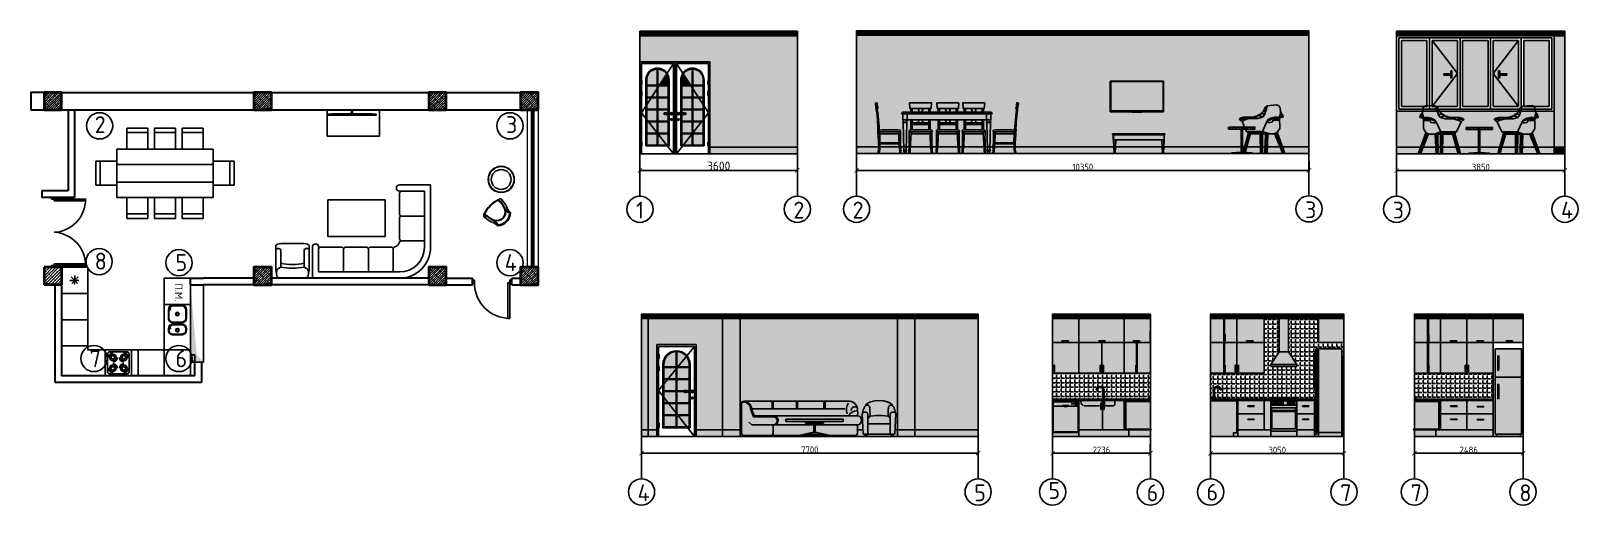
# Model space of a CAD drawing. Header units: millimetres. Extents: x -20209 to 130066, y -17035 to 5322.
# Drawn here: x 17833 to 53225, y -6264 to 4581 of the extents above; entities that cross this region are included whole.
import ezdxf

# ---------------------------------------------------------------- set-up
doc = ezdxf.new("R2010")
doc.units = ezdxf.units.MM
doc.linetypes.add('HIDDEN', pattern=[0.375, 0.25, -0.125])
for name, color, linetype in [('1', 7, 'Continuous'), ('135', 135, 'Continuous'), ('8', 8, 'Continuous'), ('A-Door', 150, 'Continuous'), ('CYAN', 4, 'Continuous'), ('Edges', 7, 'Continuous'), ('freecads.com', 7, 'Continuous'), ('FUR', 42, 'Continuous'), ('furn', 251, 'Continuous'), ('furn section', 47, 'Continuous'), ('HA', 9, 'Continuous'), ('kapen', 25, 'Continuous'), ('KITSHEN', 44, 'Continuous'), ('mebel', 21, 'Continuous'), ('NET 01', 8, 'Continuous'), ('NOITHAT', 21, 'Continuous'), ('Plan 1', 7, 'Continuous'), ('SKIRTING', 2, 'Continuous'), ('TEFRIŞ', 11, 'Continuous'), ('wood', 26, 'Continuous')]:
    doc.layers.add(name, color=color, linetype=linetype)
doc.styles.add('gost', font='GOST Common.ttf')
doc.styles.get("Standard").update_dxf_attribs({"font": 'arial.ttf'})
doc.dimstyles.new('Copy of GOST', dxfattribs={"dimtxt": 150, "dimasz": 100, "dimexe": 0.18, "dimexo": 0.06, "dimgap": 3, "dimtad": 1, "dimdec": 0, "dimzin": 0, "dimdsep": 46, "dimtxsty": 'gost', "dimblk": 'ARCHTICK', "dimcen": 0.09, "dimclrt": 256, "dimadec": 0, "dimazin": 0, "dimtfac": 1, "dimtdec": 0, "dimtofl": 0, "dimtmove": 0, "dimatfit": 3, "dimldrblk": 'ARCHTICK', "dimfxl": 200, "dimfxlon": 1, "dimtolj": 1, "dimtzin": 0, "dimarcsym": 0})
doc.dimstyles.new('ISO-25', dxfattribs={"dimtxt": 2.5, "dimasz": 2.5, "dimexe": 1.25, "dimexo": 0.625, "dimtad": 1, "dimtxsty": 'Standard', "dimcen": 2.5, "dimadec": 0, "dimazin": 0, "dimtfac": 1, "dimtmove": 0, "dimatfit": 3, "dimfxl": 1, "dimarcsym": 0})

msp = doc.modelspace()

# ---------------------------------------------------------------- texts
at = {"layer": 'Plan 1', "char_height": 384.87481, "attachment_point": 1, "style": 'gost'}
for s, insert in [('\\pt231.70618;2', (19292.005, 2630.759)), ('\\pt231.70618;3', (28701.566, 2630.759)), ('\\pt231.70618;8', (19292.005, -492.862)), ('\\pt231.70618;5', (21139.61, -525.144)), ('\\pt231.70618;4', (28671.364, -525.144)), ('\\pt231.70618;7', (19175.777, -2726.199)), ('\\pt231.70618;6', (21139.61, -2726.199))]:
    msp.add_mtext_dynamic_manual_height_columns(s, width=384.87481, gutter_width=0.55, heights=[0], dxfattribs=dict(at, insert=insert))
at = {"layer": 'Plan 1', "color": 7, "char_height": 384.87481, "attachment_point": 1, "style": 'gost'}
for s, insert in [('\\pt231.70618;1', (31675.164, 675.115)), ('\\pt231.70618;2', (35275.164, 675.115)), ('\\pt231.70618;2', (36629.388, 675.115)), ('\\pt231.70618;3', (46979.388, 683.487)), ('\\pt231.70618;3', (48984.326, 675.115)), ('\\pt231.70618;4', (52834.326, 675.115)), ('\\pt231.70618;4', (31710.725, -5791.622)), ('\\pt231.70618;5', (39410.725, -5791.622)), ('\\pt231.70618;5', (41107.417, -5739.094)), ('\\pt231.70618;6', (43356.439, -5791.78)), ('\\pt231.70618;6', (44723.197, -5776.932)), ('\\pt231.70618;7', (47784.988, -5791.78)), ('\\pt231.70618;7', (49396.481, -5791.78)), ('\\pt231.70618;8', (51882.481, -5791.78))]:
    msp.add_mtext_dynamic_manual_height_columns(s, width=384.87481, gutter_width=0.55, heights=[0], dxfattribs=dict(at, insert=insert))
at = {"layer": 'Plan 1', "color": 253, "insert": (21298.851, -1193.995), "char_height": 174.4749, "attachment_point": 1, "rotation": 270, "style": 'gost'}
msp.add_mtext_dynamic_manual_height_columns('П.М.', width=5689.15112, gutter_width=0.249, heights=[0], dxfattribs=at)

# ---------------------------------------------------------------- blocks, each defined once
blk = doc.blocks.new('coffee table')
at = {"color": 7}
for p, q in [((133546, -23302), (134746, -23302)), ((133546, -23902), (133546, -23302)), ((134746, -23302), (134746, -23902)), ((134746, -23902), (133546, -23902))]:
    blk.add_line(p, q, dxfattribs=at)
blk = doc.blocks.new('stol')
at = {"transparency": 33554687}
h = blk.add_hatch(color=33, dxfattribs=at)
h.dxf.hatch_style = 1
h.paths.add_polyline_path([(1307, -738), (1205, -738), (1205, -871), (1307, -871)])
h.paths.add_polyline_path([(3119, -738), (1307, -738), (1307, -871), (3119, -871)])
h.paths.add_polyline_path([(1297, -937), (1215, -937), (1230, -1575), (1281, -1575)])
h.paths.add_polyline_path([(1298, -871), (1214, -871), (1215, -931), (1297, -931)])
h.paths.add_polyline_path([(1108, -1148), (891, -1148), (671, -1148, -0.004063), (674, -1196), (904, -1196), (1110, -1196, -0.001781)])
h.paths.add_polyline_path([(666, -1097, 0.017169), (602, -500, 0.373388), (599, -497), (579, -497, 0.464421), (576, -501, -0.033638), (634, -1078, 0.176825), (630, -1100, 0.001627), (654, -1467, -0.085001), (633, -1641), (658, -1641, 0.081674), (678, -1466, 0.031019)])
h.paths.add_polyline_path([(1150, -1148), (1108, -1148, 0.018293), (1138, -1641), (1162, -1641, -0.023277)])
h.paths.add_polyline_path([(1119, -1401), (679, -1401, -0.002027), (679, -1425), (1121, -1425, -0.000892)])
h.paths.add_polyline_path([(3210, -937), (3129, -937), (3144, -1575), (3195, -1575)])
h.paths.add_polyline_path([(3212, -871), (3128, -871), (3129, -931), (3211, -931)])
h.paths.add_polyline_path([(3221, -738), (3167, -738), (3119, -738), (3119, -871), (3221, -871)])
h.paths.add_polyline_path([(3317, -1148), (3275, -1148, -0.023277), (3263, -1641), (3287, -1641, 0.018293)])
h.paths.add_polyline_path([(3755, -1148), (3522, -1148), (3317, -1148, -0.001781), (3316, -1196), (3534, -1196), (3752, -1196, -0.004063)])
h.paths.add_polyline_path([(3795, -1100, 0.176825), (3792, -1078, -0.033638), (3850, -501, 0.464415), (3847, -497), (3827, -497, 0.373388), (3824, -500, 0.017169), (3759, -1097, 0.031019), (3748, -1466, 0.081674), (3768, -1641), (3793, -1641, -0.085001), (3772, -1467, 0.001627)])
h.paths.add_polyline_path([(3746, -1401), (3307, -1401, -0.000892), (3305, -1425), (3747, -1425, -0.002027)])
h.paths.add_polyline_path([(3195, -1581), (3144, -1581), (3146, -1641), (3194, -1641)])
h.paths.add_polyline_path([(1862, -489, 0.441024), (1859, -485), (1609, -485), (1360, -485, 0.441024), (1357, -489), (1368, -615, 0.387902), (1371, -618), (1609, -618), (1848, -618, 0.387902), (1851, -615)])
h.paths.add_polyline_path([(1420, -618), (1387, -618), (1387, -702), (1420, -702)])
h.paths.add_polyline_path([(1832, -618), (1799, -618), (1799, -702), (1832, -702)])
h.paths.add_polyline_path([(3080, -489, 0.441024), (3077, -485), (2827, -485), (2578, -485, 0.441024), (2575, -489), (2586, -615, 0.387902), (2589, -618), (2827, -618), (3065, -618, 0.387902), (3068, -615)])
h.paths.add_polyline_path([(2486, -489, 0.441024), (2483, -485), (2234, -485), (1984, -485, 0.441024), (1981, -489), (1993, -615, 0.387902), (1996, -618), (2234, -618), (2472, -618, 0.387902), (2475, -615)])
h.paths.add_polyline_path([(1799, -943), (1609, -943), (1420, -943), (1420, -979), (1609, -979), (1799, -979)])
h.paths.add_polyline_path([(3017, -943), (2827, -943), (2637, -943), (2637, -979), (2827, -979), (3017, -979)])
h.paths.add_polyline_path([(2424, -943), (2234, -943), (2044, -943), (2044, -979), (2234, -979), (2424, -979)])
h.paths.add_polyline_path([(2044, -871), (2011, -871), (2011, -1109, -0.003079), (2044, -1107)])
h.paths.add_polyline_path([(2457, -871), (2424, -871), (2424, -1107, -0.003079), (2457, -1109)])
h.paths.add_polyline_path([(2457, -618), (2424, -618), (2424, -702), (2457, -702)])
h.paths.add_polyline_path([(2044, -618), (2011, -618), (2011, -702), (2044, -702)])
h.paths.add_polyline_path([(2637, -871), (2604, -871), (2604, -1109, -0.003079), (2637, -1107)])
h.paths.add_polyline_path([(3050, -871), (3017, -871), (3017, -1107, -0.003079), (3050, -1109)])
h.paths.add_polyline_path([(3050, -618), (3017, -618), (3017, -702), (3050, -702)])
h.paths.add_polyline_path([(2637, -618), (2604, -618), (2604, -702), (2637, -702)])
h.paths.add_polyline_path([(1393, -1148), (1351, -1148, -0.023277), (1339, -1641), (1363, -1641, 0.018293)])
h.paths.add_polyline_path([(1868, -1148), (1826, -1148, 0.018293), (1856, -1641), (1880, -1641, -0.023277)])
h.paths.add_polyline_path([(1826, -1148), (1609, -1148), (1393, -1148, -0.001781), (1391, -1196), (1609, -1196), (1828, -1196, -0.001781)])
h.paths.add_polyline_path([(2451, -1148), (2234, -1148), (2017, -1148, -0.001781), (2016, -1196), (2234, -1196), (2452, -1196, -0.001781)])
h.paths.add_polyline_path([(2017, -1148), (1975, -1148, -0.023277), (1963, -1641), (1987, -1641, 0.018293)])
h.paths.add_polyline_path([(2493, -1148), (2451, -1148, 0.018293), (2481, -1641), (2505, -1641, -0.023277)])
h.paths.add_polyline_path([(1832, -871), (1799, -871), (1799, -1107, -0.003079), (1832, -1109)])
h.paths.add_polyline_path([(1420, -871), (1387, -871), (1387, -1109, -0.003079), (1420, -1107)])
h.paths.add_polyline_path([(2610, -1148), (2568, -1148, -0.023277), (2556, -1641), (2580, -1641, 0.018293)])
h.paths.add_polyline_path([(3044, -1148), (2827, -1148), (2610, -1148, -0.001781), (2609, -1196), (2827, -1196), (3045, -1196, -0.001781)])
h.paths.add_polyline_path([(1649, -666, 0.12723), (1664, -618), (1609, -618), (1555, -618, 0.12723), (1570, -666, 0.26633), (1585, -699, -0.005688), (1585, -702), (1634, -702, -0.005676), (1634, -699, 0.26633)])
h.paths.add_polyline_path([(1650, -888, 0.107032), (1640, -875, 0.020056), (1645, -871), (1575, -871, 0.020056), (1580, -875, 0.241448), (1568, -907, 0.281234), (1555, -943), (1609, -943), (1664, -943, 0.278426), (1652, -907, 0.132624)])
h.paths.add_polyline_path([(2288, -618), (2234, -618), (2180, -618, 0.12723), (2195, -666, 0.26633), (2210, -699, -0.005535), (2210, -702), (2258, -702, -0.005523), (2258, -699, 0.26633), (2273, -666, 0.12723)])
h.paths.add_polyline_path([(2276, -907, 0.132624), (2274, -888, 0.107032), (2265, -875, 0.020056), (2270, -871), (2199, -871, 0.020056), (2204, -875, 0.241448), (2192, -907, 0.281234), (2180, -943), (2234, -943), (2288, -943, 0.278426)])
h.paths.add_polyline_path([(2881, -618), (2827, -618), (2773, -618, 0.12723), (2788, -666, 0.26633), (2803, -699, -0.005389), (2803, -702), (2851, -702, -0.005377), (2851, -699, 0.26633), (2866, -666, 0.12723)])
h.paths.add_polyline_path([(2867, -888, 0.107032), (2858, -875, 0.020056), (2863, -871), (2792, -871, 0.020056), (2798, -875, 0.241448), (2785, -907, 0.281234), (2773, -943), (2827, -943), (2881, -943, 0.278426), (2869, -907, 0.132624)])
at = {"true_color": 0xe0cdae, "transparency": 33554687}
h = blk.add_hatch(color=9, dxfattribs=at)
h.dxf.hatch_style = 1
h.paths.add_polyline_path([(1144, -1112, 0.044249), (667, -1110, -0.00322), (671, -1148), (904, -1148), (1150, -1148), (1154, -1126, 0.440202)])
h.paths.add_polyline_path([(616, -488, 0.372992), (613, -485), (603, -485, 0.456643), (600, -489, -0.00372), (618, -618), (630, -618, 0.452273), (633, -615, 0.003647)])
at = {"true_color": 0xc7c8ca, "transparency": 33554687}
h = blk.add_hatch(color=9, dxfattribs=at)
h.dxf.hatch_style = 1
h.paths.add_polyline_path([(3233, -713, -0.103978), (3233, -709, 0.254337), (3229, -704), (1196, -705, 0.254337), (1193, -709, -0.103978), (1192, -713, -0.186918), (1188, -717, -0.052031), (1186, -719), (3240, -718, -0.052031), (3237, -717, -0.186918)])
h.paths.add_polyline_path([(3252, -724, 0.120772), (3250, -722, 0.08176), (3248, -721, -0.013705), (3242, -719, -0.049549), (3240, -718), (1186, -719, -0.049549), (1183, -720, -0.013705), (1178, -721, 0.081778), (1176, -722, 0.12089), (1174, -724, 0.181919), (1174, -729, 0.266222), (1177, -732, 0.072796), (1183, -732, -0.046734), (1191, -733, -0.108869), (1196, -734, -0.162317), (1199, -738), (3167, -738), (3221, -738), (3227, -738, -0.162317), (3230, -734, -0.108882), (3234, -732, -0.046735), (3242, -732, 0.07276), (3248, -732, 0.265806), (3252, -728, 0.181965)])
at = {"true_color": 0xe0cdae, "transparency": 33554687}
h = blk.add_hatch(color=9, dxfattribs=at)
h.dxf.hatch_style = 1
h.paths.add_polyline_path([(3825, -489, 0.456643), (3822, -485), (3812, -485, 0.372992), (3810, -488, 0.003647), (3792, -615, 0.452273), (3795, -618), (3808, -618, -0.00372)])
at = {"transparency": 33554687}
h = blk.add_hatch(color=253, dxfattribs=at)
h.dxf.hatch_style = 1
h.paths.add_polyline_path([(1307, -931), (1205, -931), (1205, -937), (1307, -937)])
h.paths.add_polyline_path([(1295, -1575), (1217, -1575), (1217, -1581), (1295, -1581)])
h.paths.add_polyline_path([(3221, -931), (3119, -931), (3119, -937), (3221, -937)])
h.paths.add_polyline_path([(3209, -1575), (3131, -1575), (3131, -1581), (3209, -1581)])
at = {"true_color": 0xe0cdae, "transparency": 33554687}
h = blk.add_hatch(color=9, dxfattribs=at)
h.dxf.hatch_style = 1
h.paths.add_polyline_path([(2827, -1100, 0.023415), (2575, -1112, 0.440202), (2564, -1126), (2568, -1148), (2827, -1148), (3086, -1148), (3090, -1126, 0.440202), (3079, -1112, 0.023415)])
h.paths.add_polyline_path([(1862, -1112, 0.023415), (1609, -1100, 0.023415), (1357, -1112, 0.440202), (1347, -1126), (1351, -1148), (1609, -1148), (1868, -1148), (1872, -1126, 0.440202)])
h.paths.add_polyline_path([(2497, -1126, 0.440202), (2486, -1112, 0.023415), (2234, -1100, 0.023415), (1982, -1112, 0.440202), (1971, -1126), (1975, -1148), (2234, -1148), (2493, -1148)])
h.paths.add_polyline_path([(3758, -1110, 0.044249), (3282, -1112, 0.440202), (3271, -1126), (3275, -1148), (3534, -1148), (3755, -1148, -0.00322)])
at = {"transparency": 33554687}
h = blk.add_hatch(color=33, dxfattribs=at)
h.dxf.hatch_style = 1
h.paths.add_polyline_path([(3086, -1148), (3044, -1148, 0.018293), (3074, -1641), (3098, -1641, -0.023277)])
h = blk.add_hatch(color=33, dxfattribs=at)
h.dxf.hatch_style = 1
h.paths.add_polyline_path([(1281, -1581), (1230, -1581), (1232, -1641), (1280, -1641)])
at = {"color": 18, "true_color": 0x000000}
for points in [[(1232, -1641), (1280, -1641)], [(3194, -1641), (3146, -1642)]]:
    blk.add_lwpolyline(points, dxfattribs=at)
at = {"layer": 'TEFRIŞ', "color": 18, "true_color": 0x000000}
for p, q in [((579, -497), (599, -497)), ((613, -485), (603, -485)), ((618, -618), (630, -618)), ((1196, -705), (3229, -704)), ((1196, -705), (1199, -705)), ((1199, -705), (1199, -702)), ((1199, -702), (3227, -702)), ((1357, -489), (1368, -615)), ((1609, -485), (1360, -485)), ((1609, -618), (1371, -618)), ((1387, -618), (1387, -702)), ((1420, -618), (1420, -702)), ((1609, -485), (1859, -485)), ((1609, -618), (1848, -618)), ((1799, -618), (1799, -702)), ((1832, -618), (1832, -702)), ((1862, -489), (1851, -615)), ((1981, -489), (1993, -615)), ((2234, -485), (1984, -485)), ((2234, -618), (1996, -618)), ((2011, -618), (2011, -702)), ((2044, -618), (2044, -702)), ((2234, -485), (2483, -485)), ((2234, -618), (2472, -618)), ((2424, -618), (2424, -702)), ((2457, -618), (2457, -702)), ((2486, -489), (2475, -615)), ((2575, -489), (2586, -615)), ((2827, -485), (2578, -485)), ((2827, -618), (2589, -618)), ((2604, -618), (2604, -702)), ((2637, -618), (2637, -702)), ((2827, -485), (3077, -485)), ((2827, -618), (3065, -618)), ((3017, -618), (3017, -702)), ((3050, -618), (3050, -702)), ((3080, -489), (3068, -615)), ((3227, -704), (3227, -702)), ((3229, -704), (3227, -704)), ((3808, -618), (3795, -618)), ((3812, -485), (3822, -485)), ((3847, -497), (3827, -497)), ((1186, -719), (3240, -718)), ((1199, -733), (3235, -732)), ((1205, -738), (1199, -738)), ((1199, -738), (3167, -738)), ((1205, -738), (1205, -871)), ((1307, -871), (1205, -871)), ((1307, -931), (1205, -931)), ((1205, -937), (1205, -931)), ((1307, -937), (1205, -937)), ((1214, -871), (1215, -931)), ((1215, -937), (1230, -1575)), ((1281, -1575), (1297, -937)), ((1297, -931), (1298, -871)), ((1307, -738), (1307, -871)), ((1307, -871), (3119, -871)), ((1307, -937), (1307, -931)), ((1387, -871), (1387, -1109)), ((1420, -871), (1420, -1109)), ((1609, -943), (1420, -943)), ((1609, -979), (1420, -979)), ((1609, -943), (1799, -943)), ((1609, -979), (1799, -979)), ((1799, -871), (1799, -1109)), ((1832, -871), (1832, -1109)), ((2011, -871), (2011, -1109)), ((2044, -871), (2044, -1109)), ((2234, -943), (2044, -943)), ((2234, -979), (2044, -979)), ((2234, -943), (2424, -943)), ((2234, -979), (2424, -979)), ((2424, -871), (2424, -1109)), ((2457, -871), (2457, -1109)), ((2604, -871), (2604, -1109)), ((2637, -871), (2637, -1109)), ((2827, -943), (2637, -943)), ((2827, -979), (2637, -979)), ((2827, -943), (3017, -943)), ((2827, -979), (3017, -979)), ((2861, -738), (3227, -738)), ((3017, -871), (3017, -1109)), ((3050, -871), (3050, -1109)), ((3119, -738), (3119, -871)), ((3119, -871), (3221, -871)), ((3119, -937), (3119, -931)), ((3119, -931), (3221, -931)), ((3119, -937), (3221, -937)), ((3129, -931), (3128, -871)), ((3144, -1575), (3129, -937)), ((3221, -738), (3167, -738)), ((3210, -937), (3195, -1575)), ((3212, -871), (3211, -931)), ((3221, -738), (3227, -738)), ((3221, -738), (3221, -871)), ((3221, -937), (3221, -931)), ((904, -1148), (671, -1148)), ((904, -1196), (674, -1196)), ((679, -1401), (1119, -1401)), ((891, -1148), (1150, -1148)), ((891, -1196), (1110, -1196)), ((1150, -1148), (1154, -1126)), ((1351, -1148), (1347, -1126)), ((1609, -1148), (1351, -1148)), ((1609, -1196), (1391, -1196)), ((1609, -1148), (1868, -1148)), ((1609, -1196), (1828, -1196)), ((1868, -1148), (1872, -1126)), ((1975, -1148), (1971, -1126)), ((2234, -1148), (1975, -1148)), ((2234, -1196), (2016, -1196)), ((2234, -1148), (2493, -1148)), ((2234, -1196), (2452, -1196)), ((2493, -1148), (2497, -1126)), ((2568, -1148), (2564, -1126)), ((2827, -1148), (2568, -1148)), ((2827, -1196), (2609, -1196)), ((2827, -1148), (3086, -1148)), ((2827, -1196), (3045, -1196)), ((3086, -1148), (3090, -1126)), ((3275, -1148), (3271, -1126)), ((3534, -1148), (3275, -1148)), ((3746, -1401), (3307, -1401)), ((3534, -1196), (3316, -1196)), ((3522, -1148), (3755, -1148)), ((3522, -1196), (3752, -1196)), ((679, -1425), (1121, -1425)), ((1295, -1575), (1217, -1575)), ((1217, -1575), (1217, -1581)), ((1295, -1581), (1217, -1581)), ((1230, -1581), (1232, -1641)), ((1280, -1641), (1281, -1581)), ((1295, -1575), (1295, -1581)), ((3131, -1575), (3131, -1581)), ((3131, -1575), (3209, -1575)), ((3131, -1581), (3209, -1581)), ((3146, -1641), (3144, -1581)), ((3195, -1581), (3194, -1641)), ((3209, -1575), (3209, -1581)), ((3747, -1425), (3305, -1425))]:
    blk.add_line(p, q, dxfattribs=at)
blk.add_lwpolyline([(3051, -871), (3051, -1110)], dxfattribs=at)
for centre, radius, start, end in [((579, -501), 3.01, 90, 189.6446), ((-3678, -1224), 4315, 1.9384, 9.6446), ((599, -501), 3.01, 8.1, 90), ((603, -488), 3.01, 90, 188.174), ((-8062, -1733), 8751, 4.1655, 8.174), ((613, -488), 3.01, 8.1796, 90), ((-8046, -1733), 8751, 7.3439, 8.1796), ((630, -615), 3.01, 270, 7.3439), ((1199, -710), 5.91, 115.431, 172.5634), ((1360, -488), 3.01, 90, 185.1944), ((1371, -615), 3.01, 185.1944, 270), ((1656, -613), 101, 182.8525, 211.8556), ((1607, -670), 36.6, 174.6172, 234.2707), ((1455, -687), 131, 353.362, 354.6638), ((1612, -670), 36.6, 305.7293, 5.3828), ((1764, -687), 131, 185.3362, 186.6352), ((1563, -613), 101, 328.1444, 357.1475), ((1848, -615), 3.01, 270, 354.8056), ((1859, -488), 3.01, 354.8056, 90), ((1984, -488), 3.01, 90, 185.1944), ((1996, -615), 3.01, 185.1944, 270), ((2280, -613), 101, 182.8525, 211.8556), ((2231, -670), 36.6, 174.6172, 234.2707), ((2080, -687), 131, 353.362, 354.6638), ((2237, -670), 36.6, 305.7293, 5.3828), ((2388, -687), 131, 185.3362, 186.6352), ((2187, -613), 101, 328.1444, 357.1475), ((2472, -615), 3.01, 270, 354.8056), ((2483, -488), 3.01, 354.8056, 90), ((2578, -488), 3.01, 90, 185.1944), ((2589, -615), 3.01, 185.1944, 270), ((2874, -613), 101, 182.8525, 211.8556), ((2824, -670), 36.6, 174.6172, 234.2707), ((2673, -687), 131, 353.362, 354.6638), ((2830, -670), 36.6, 305.7293, 5.3828), ((2981, -687), 131, 185.3362, 186.6352), ((2781, -613), 101, 328.1444, 357.1475), ((3065, -615), 3.01, 270, 354.8056), ((3077, -488), 3.01, 354.8056, 90), ((3227, -710), 5.91, 7.4366, 64.569), ((12487, -1733), 8751, 171.826, 175.8345), ((12472, -1733), 8751, 171.8204, 172.6561), ((8104, -1224), 4315, 170.3554, 178.0616), ((3795, -615), 3.01, 172.6561, 270), ((3812, -488), 3.01, 90, 171.8204), ((3822, -488), 3.01, 351.826, 90), ((3827, -501), 3.01, 90, 171.9), ((3847, -501), 3.01, 350.3554, 90), ((1180, -727), 6.03, 130.1782, 157.4812), ((1179, -727), 5.97, 157.612, 197.0315), ((1179, -727), 5.06, 193.7371, 254.9458), ((1180, -727), 6.71, 107.709, 127.2045), ((1182, -712), 20.4, 255.533, 273.992), ((1154, -619), 105, 282.8281, 286.0026), ((1180, -706), 14.1, 283.4243, 305.7101), ((1186, -774), 41.8, 84.106, 94.1028), ((1185, -710), 7.83, 295.4384, 336.6449), ((1190, -744), 11.1, 58.4369, 88.2079), ((1183, -709), 9.52, 333.5309, 0.6403), ((1191, -741), 8.01, 17.5792, 54.4482), ((1591, -935), 36.8, 130.4479, 192.6822), ((1604, -903), 36.7, 131.3227, 188.7111), ((1604, -901), 36.7, 158.4922, 188.7111), ((1636, -810), 86.6, 224.7937, 229.3895), ((1584, -810), 86.6, 310.6105, 315.2063), ((1616, -903), 36.7, 351.2889, 48.6773), ((1615, -901), 36.7, 351.2889, 21.5078), ((1628, -935), 36.8, 347.3178, 49.5521), ((2216, -935), 36.8, 130.4479, 192.6822), ((2228, -901), 36.7, 158.4922, 188.7111), ((2229, -903), 36.7, 131.3227, 188.7111), ((2261, -810), 86.6, 224.7937, 229.3895), ((2208, -810), 86.6, 310.6105, 315.2063), ((2240, -903), 36.7, 351.2889, 48.6773), ((2240, -901), 36.7, 351.2889, 21.5078), ((2252, -935), 36.8, 347.3178, 49.5521), ((2809, -935), 36.8, 130.4479, 192.6822), ((2822, -903), 36.7, 131.3227, 188.7111), ((2821, -901), 36.7, 158.4922, 188.7111), ((2854, -810), 86.6, 224.7937, 229.3895), ((2801, -810), 86.6, 310.6105, 315.2063), ((2834, -903), 36.7, 351.2889, 48.6773), ((2833, -901), 36.7, 351.2889, 21.5078), ((2845, -935), 36.8, 347.3178, 49.5521), ((3235, -740), 8.01, 125.5518, 162.4208), ((3236, -743), 11.1, 91.7921, 121.5631), ((3242, -709), 9.52, 179.3597, 206.4691), ((3241, -710), 7.83, 203.3551, 244.5616), ((3239, -774), 41.8, 85.8972, 95.894), ((3246, -706), 14.1, 234.2899, 256.5757), ((3271, -619), 105, 253.9974, 257.1719), ((3243, -712), 20.4, 266.008, 284.467), ((3246, -727), 6.71, 52.7955, 72.291), ((3247, -727), 5.06, 285.0542, 346.2629), ((3246, -726), 6.03, 22.5188, 49.8218), ((3246, -726), 5.97, 342.9685, 22.388), ((662, -1094), 32.2, 149.6399, 189.7504), ((57051, 2384), 56529, 183.5333, 183.9061), ((-2292, -1377), 2971, 358.2922, 5.3988), ((891, -3796), 2696, 84.6347, 94.7693), ((7868, -985), 6762, 181.3694, 185.5838), ((1142, -1124), 12, 349.5978, 84.6347), ((6456, -1265), 5307, 178.7303, 184.0641), ((-3955, -1265), 5307, 355.9359, 1.2697), ((1359, -1124), 12, 95.3653, 190.4022), ((1609, -3796), 2696, 90, 95.3653), ((-5367, -985), 6762, 354.4162, 358.6306), ((1609, -3796), 2696, 84.6347, 90), ((8586, -985), 6762, 181.3694, 185.5838), ((1860, -1124), 12, 349.5978, 84.6347), ((7174, -1265), 5307, 178.7303, 184.0641), ((-3330, -1265), 5307, 355.9359, 1.2697), ((1983, -1124), 12, 95.3653, 190.4022), ((2234, -3796), 2696, 90, 95.3653), ((-4743, -985), 6762, 354.4162, 358.6306), ((2234, -3796), 2696, 84.6347, 90), ((9210, -985), 6762, 181.3694, 185.5838), ((2485, -1124), 12, 349.5978, 84.6347), ((7798, -1265), 5307, 178.7303, 184.0641), ((-2737, -1265), 5307, 355.9359, 1.2697), ((2576, -1124), 12, 95.3653, 190.4022), ((2827, -3796), 2696, 90, 95.3653), ((-4149, -985), 6762, 354.4162, 358.6306), ((2827, -3796), 2696, 84.6347, 90), ((9804, -985), 6762, 181.3773, 185.5692), ((3078, -1124), 12, 349.5978, 84.6347), ((8391, -1265), 5307, 178.7303, 184.0641), ((-2030, -1265), 5307, 355.9359, 1.2697), ((3283, -1124), 12, 95.3653, 190.4022), ((3534, -3796), 2696, 85.2307, 95.3653), ((-3442, -985), 6762, 354.4162, 358.6306), ((6717, -1377), 2971, 174.6012, 181.7078), ((-52626, 2384), 56529, 356.0939, 356.4667), ((3764, -1094), 32.2, 350.2496, 30.3601), ((632, -1641), 1, 0, 0), ((133, -1492), 521, 343.3022, 2.7363), ((133, -1492), 546, 344.0594, 2.7363), ((4293, -1492), 546, 177.2637, 195.9406), ((4293, -1492), 521, 177.2637, 196.6978)]:
    blk.add_arc(centre, radius, start, end, dxfattribs=at)
blk = doc.blocks.new('tv')
at = {"true_color": 0x000000, "transparency": 33554687}
h = blk.add_hatch(color=18, dxfattribs=at)
h.dxf.hatch_style = 1
h.paths.add_polyline_path([(584, -445), (584, -445), (584, -445), (584, -445), (-443, -445), (-613, -445), (-614, -445), (-619, -463), (-619, -464), (-620, -464), (-624, -464), (-625, -464), (-625, -465), (-327, -465), (-315, -465), (-315, -465), (-134, -465), (104, -465), (337, -465), (349, -465), (349, -465), (595, -465), (595, -464), (590, -464), (590, -464), (589, -463)])
h.paths.add_polyline_path([(-614, 24), (-614, 28), (-614, 43), (-614, 44), (-614, 48), (-614, 225), (-616, 228), (-619, 230), (-619, 230), (-620, 230), (-620, 230), (-625, 230), (-625, -464), (-620, -464), (-620, -464), (-619, -464), (-619, -463), (-619, -463), (-614, -445), (-614, -445), (-614, -445), (-614, -160), (-614, -156), (-614, -152), (-614, -141), (-614, -141), (-614, -137)])
h.paths.add_polyline_path([(-614, 225), (-614, 225), (-614, 225), (-614, 225)], flags=17)
h.paths.add_polyline_path([(590, 230), (590, 231), (595, 231), (595, 231), (-591, 231), (-591, 225), (-443, 225), (584, 225), (584, 225), (587, 228)])
h.paths.add_polyline_path([(-591, 231), (-619, 231), (-619, 230), (-616, 228), (-614, 225), (-613, 225), (-591, 225)])
h.paths.add_polyline_path([(595, 230), (590, 230), (590, 230), (590, 230), (590, 230), (589, 230), (587, 228), (584, 225), (584, -445), (584, -445), (589, -463), (590, -463), (590, -464), (590, -464), (590, -464), (595, -464)])
h.paths.add_polyline_path([(99, -467), (99, -466), (99, -466), (99, -466), (98, -465), (98, -465), (98, -465), (97, -465), (96, -465), (94, -465), (93, -465), (92, -465), (-121, -465), (-122, -465), (-124, -465), (-126, -465), (-126, -465), (-128, -465), (-128, -465), (-128, -465), (-128, -466), (-128, -466), (-128, -466), (-128, -467), (-127, -472), (-127, -473), (-127, -473), (-127, -473), (-127, -473), (-126, -474), (-126, -474), (-124, -474), (-123, -474), (-122, -474), (-122, -474), (-121, -474), (-120, -474), (-120, -474), (-119, -474), (-119, -474), (-118, -474), (-118, -474), (-117, -474), (-117, -474), (-116, -474), (-116, -474), (-115, -474), (-115, -474), (-114, -474), (-113, -474), (-113, -474), (-111, -474), (81, -474), (84, -474), (84, -474), (85, -474), (85, -474), (85, -474), (86, -474), (87, -474), (87, -474), (87, -474), (88, -474), (88, -474), (89, -474), (90, -474), (90, -474), (91, -474), (92, -474), (92, -474), (93, -474), (93, -474), (95, -474), (96, -474), (96, -474), (97, -473), (97, -473), (97, -473), (98, -473), (98, -472)])
h.paths.add_polyline_path([(-128, -467), (-128, -466), (-128, -466), (-128, -465), (-128, -465), (-128, -465), (-126, -465), (-126, -465), (-124, -465), (-122, -465), (-121, -465), (92, -465), (93, -465), (94, -465), (96, -465), (97, -465), (98, -465), (98, -465), (98, -465), (99, -466), (99, -466), (99, -467), (98, -472), (98, -473), (98, -473), (97, -473), (97, -473), (96, -474), (96, -474), (95, -474), (93, -474), (100, -474), (101, -474), (101, -474), (102, -473), (102, -473), (102, -473), (103, -472), (104, -465), (-134, -465), (-132, -472), (-132, -473), (-132, -473), (-131, -473), (-131, -474), (-130, -474), (-130, -474), (-123, -474), (-124, -474), (-126, -474), (-126, -474), (-127, -473), (-127, -473), (-127, -473), (-127, -473), (-127, -473), (-127, -472)])
at = {"transparency": 33554687}
h = blk.add_hatch(color=253, dxfattribs=at)
h.dxf.hatch_style = 1
h.set_gradient(color2=(147, 149, 152))
h.paths.add_polyline_path([(584, 225), (584, 225), (-443, 225), (-613, 225), (-613, 48), (-613, 44), (-613, 43), (-613, 28), (-613, 27), (-613, 24), (-613, -137), (-613, -140), (-613, -152), (-613, -156), (-613, -156), (-613, -157), (-613, -160), (-613, -444), (-443, -445), (584, -445), (584, -445)])
at = {"layer": 'Edges'}
for p, q in [((-625, 231), (-625, 231)), ((-625, 231), (-624, 231)), ((-625, 231), (-619, 231)), ((-625, 230), (-625, -464)), ((-625, 230), (-624, 230)), ((-624, 230), (-624, 231)), ((-620, 231), (-624, 231)), ((-620, 230), (-624, 230)), ((-620, 230), (-620, 231)), ((-620, 230), (-620, 231)), ((-619, 230), (-620, 230)), ((-620, 230), (-619, 230)), ((-620, 230), (-620, 230)), ((-619, 231), (-619, 230)), ((-619, 231), (-591, 231)), ((-619, 230), (-619, 230)), ((-619, 230), (-619, 230)), ((-619, 230), (-619, 230)), ((-619, 230), (-619, 230)), ((-616, 228), (-619, 230)), ((-619, 230), (-616, 228)), ((-616, 228), (-616, 228)), ((-616, 228), (-614, 225)), ((-616, 228), (-614, 225)), ((-614, 225), (-614, 225)), ((-614, 225), (-614, 225)), ((-614, 225), (-614, 225)), ((-613, 225), (-614, 225)), ((-614, 48), (-614, 225)), ((-614, 225), (-614, 225)), ((-614, 225), (-614, 225)), ((-614, 225), (-613, 225)), ((-614, 48), (-613, 48)), ((-614, 44), (-614, 48)), ((-613, 44), (-614, 44)), ((-614, 43), (-614, 44)), ((-613, 43), (-614, 43)), ((-614, 28), (-614, 43)), ((-614, 28), (-613, 27)), ((-614, 28), (-613, 28)), ((-614, 24), (-614, 28)), ((-614, 28), (-614, 28)), ((-613, 24), (-614, 24)), ((-614, -137), (-614, 24)), ((-591, 225), (-613, 225)), ((-443, 225), (-613, 225)), ((-613, 48), (-613, 225)), ((-613, 44), (-613, 48)), ((-613, 44), (-613, 44)), ((-613, 43), (-613, 44)), ((-613, 43), (-613, 43)), ((-613, 28), (-613, 43)), ((-613, 28), (-613, 28)), ((-613, 27), (-613, 28)), ((-613, 27), (-613, 27)), ((-613, 24), (-613, 27)), ((-613, -137), (-613, 24)), ((-591, 231), (-591, 225)), ((-591, 231), (595, 231)), ((-443, 225), (-591, 225)), ((-443, 225), (584, 225)), ((584, 225), (587, 228)), ((584, 225), (587, 228)), ((584, 225), (584, -445)), ((584, 225), (584, 225)), ((584, 225), (584, 225)), ((584, 225), (584, 225)), ((584, 225), (584, 225)), ((584, 225), (584, 225)), ((584, 225), (584, 225)), ((584, 225), (584, 225)), ((587, 228), (589, 230)), ((587, 228), (589, 230)), ((587, 228), (587, 228)), ((590, 230), (589, 230)), ((589, 230), (590, 230)), ((590, 231), (590, 230)), ((590, 231), (590, 230)), ((590, 231), (595, 231)), ((590, 230), (590, 230)), ((590, 230), (590, 230)), ((590, 230), (590, 230)), ((590, 230), (590, 230)), ((590, 230), (590, 230)), ((590, 230), (595, 230)), ((595, 231), (595, 231)), ((595, 231), (595, 230)), ((595, 231), (595, 231)), ((595, -464), (595, 230)), ((595, 230), (595, 230)), ((-614, -137), (-613, -137)), ((-614, -141), (-614, -137)), ((-613, -140), (-614, -141)), ((-613, -141), (-614, -141)), ((-614, -141), (-614, -141)), ((-614, -152), (-614, -141)), ((-613, -152), (-614, -152)), ((-614, -156), (-614, -152)), ((-614, -156), (-613, -157)), ((-614, -156), (-613, -156)), ((-614, -160), (-614, -156)), ((-614, -156), (-614, -156)), ((-613, -160), (-614, -160)), ((-614, -445), (-614, -160)), ((-613, -140), (-613, -137)), ((-613, -140), (-613, -140)), ((-613, -141), (-613, -140)), ((-613, -141), (-613, -141)), ((-613, -141), (-613, -141)), ((-613, -141), (-613, -141)), ((-613, -152), (-613, -141)), ((-613, -156), (-613, -152)), ((-613, -156), (-613, -156)), ((-613, -156), (-613, -156)), ((-613, -157), (-613, -156)), ((-613, -156), (-613, -156)), ((-613, -157), (-613, -157)), ((-613, -160), (-613, -157)), ((-613, -444), (-613, -160)), ((-625, -465), (-625, -464)), ((-625, -464), (-624, -464)), ((-625, -464), (-624, -464)), ((-625, -465), (-327, -465)), ((-624, -464), (-624, -464)), ((-620, -464), (-624, -464)), ((-620, -464), (-624, -464)), ((-620, -464), (-620, -464)), ((-619, -464), (-620, -464)), ((-620, -464), (-620, -464)), ((-620, -464), (-619, -464)), ((-620, -464), (-620, -464)), ((-619, -463), (-614, -445)), ((-614, -445), (-619, -463)), ((-619, -463), (-619, -463)), ((-619, -463), (-619, -464)), ((-619, -464), (-619, -463)), ((-619, -464), (-619, -464)), ((-614, -445), (-614, -445)), ((-614, -445), (-613, -445)), ((-614, -445), (-613, -445)), ((-443, -445), (-613, -444)), ((-443, -445), (-613, -445)), ((584, -445), (-443, -445)), ((-327, -465), (-327, -465)), ((-327, -465), (-315, -465)), ((-315, -465), (-315, -465)), ((-315, -465), (-134, -465)), ((-132, -472), (-134, -465)), ((-134, -465), (104, -465)), ((-132, -472), (-132, -473)), ((-132, -473), (-131, -473)), ((-132, -473), (-132, -473)), ((-131, -473), (-131, -474)), ((-131, -474), (-130, -474)), ((-130, -474), (-130, -474)), ((-130, -474), (-123, -474)), ((-128, -466), (-128, -465)), ((-128, -465), (-126, -465)), ((-128, -465), (-128, -465)), ((-128, -465), (-128, -465)), ((-128, -467), (-128, -466)), ((-128, -466), (-128, -466)), ((-128, -466), (-128, -466)), ((-127, -472), (-128, -467)), ((-127, -473), (-127, -472)), ((-126, -474), (-127, -473)), ((-127, -473), (-127, -473)), ((-127, -473), (-127, -473)), ((-127, -473), (-127, -473)), ((-127, -473), (-127, -473)), ((-126, -465), (-124, -465)), ((-126, -465), (-126, -465)), ((-126, -474), (-126, -474)), ((-124, -474), (-126, -474)), ((-122, -465), (-124, -465)), ((-123, -474), (-124, -474)), ((-123, -474), (-122, -474)), ((-122, -465), (-121, -465)), ((-122, -474), (-122, -474)), ((-122, -474), (-121, -474)), ((-121, -465), (92, -465)), ((-121, -474), (-120, -474)), ((-120, -474), (-121, -474)), ((-120, -474), (-120, -474)), ((-120, -474), (-119, -474)), ((-119, -474), (-119, -474)), ((-119, -474), (-119, -474)), ((-119, -474), (-118, -474)), ((-118, -474), (-118, -474)), ((-117, -474), (-118, -474)), ((-117, -474), (-117, -474)), ((-117, -474), (-116, -474)), ((-116, -474), (-116, -474)), ((-116, -474), (-115, -474)), ((-114, -474), (-115, -474)), ((-115, -474), (-115, -474)), ((-114, -474), (-113, -474)), ((-113, -474), (-113, -474)), ((-113, -474), (-111, -474)), ((-111, -474), (81, -474)), ((-40, -465), (-40, -465)), ((-31, -465), (-40, -465)), ((-32, -452), (-33, -453)), ((-33, -453), (-33, -454)), ((-33, -453), (-33, -453)), ((-33, -454), (-32, -455)), ((-31, -451), (-32, -452)), ((-32, -452), (-32, -452)), ((-32, -455), (-31, -456)), ((-32, -455), (-32, -455)), ((-32, -456), (-32, -459)), ((-32, -456), (-32, -456)), ((-31, -456), (-32, -456)), ((-32, -459), (-32, -460)), ((-32, -460), (-31, -460)), ((-30, -451), (-31, -451)), ((-31, -456), (-31, -456)), ((-31, -457), (-31, -456)), ((-31, -456), (-30, -456)), ((-31, -456), (-31, -456)), ((-31, -457), (-31, -457)), ((-30, -458), (-31, -457)), ((-31, -459), (-31, -459)), ((-31, -459), (-31, -459)), ((-31, -459), (-31, -459)), ((-31, -459), (-31, -459)), ((-31, -460), (-31, -459)), ((-31, -459), (-30, -459)), ((-31, -465), (-31, -465)), ((-31, -465), (-31, -465)), ((-31, -465), (-27, -465)), ((-30, -451), (-30, -451)), ((-29, -451), (-30, -451)), ((-30, -452), (-29, -452)), ((-30, -453), (-30, -452)), ((-30, -453), (-30, -453)), ((-30, -453), (-30, -453)), ((-30, -453), (-30, -453)), ((-30, -453), (-30, -453)), ((-30, -454), (-30, -453)), ((-30, -454), (-30, -454)), ((-29, -454), (-30, -454)), ((-30, -456), (-29, -456)), ((-30, -458), (-30, -458)), ((-29, -458), (-30, -458)), ((-30, -459), (-29, -459)), ((-28, -451), (-29, -451)), ((-29, -452), (-28, -452)), ((-29, -452), (-29, -452)), ((-29, -454), (-29, -454)), ((-28, -454), (-29, -454)), ((-29, -456), (-28, -456)), ((-28, -458), (-29, -458)), ((-29, -459), (-29, -460)), ((-29, -460), (-28, -460)), ((-27, -451), (-28, -451)), ((-28, -452), (-27, -452)), ((-28, -454), (-28, -454)), ((-27, -454), (-28, -454)), ((-28, -456), (-27, -456)), ((-28, -458), (-28, -458)), ((-27, -458), (-28, -458)), ((-28, -460), (-27, -460)), ((-26, -451), (-27, -451)), ((-27, -452), (-26, -452)), ((-27, -454), (-27, -454)), ((-26, -454), (-27, -454)), ((-27, -456), (-26, -457)), ((-26, -458), (-27, -458)), ((-27, -460), (-26, -460)), ((-27, -465), (-27, -465)), ((-25, -451), (-26, -451)), ((-26, -452), (-26, -453)), ((-26, -453), (-25, -453)), ((-25, -454), (-26, -454)), ((-26, -457), (-25, -457)), ((-26, -457), (-26, -457)), ((-26, -458), (-26, -458)), ((-25, -458), (-26, -458)), ((-26, -460), (-25, -460)), ((-25, -452), (-25, -451)), ((-25, -452), (-24, -451)), ((-25, -453), (-24, -454)), ((-25, -453), (-25, -453)), ((-25, -454), (-25, -454)), ((-24, -455), (-25, -454)), ((-25, -457), (-25, -458)), ((-25, -457), (-25, -457)), ((-25, -457), (-25, -457)), ((-25, -457), (-25, -457)), ((-25, -457), (-25, -457)), ((-25, -458), (-25, -458)), ((-25, -458), (-25, -458)), ((-25, -459), (-24, -459)), ((-25, -460), (-25, -459)), ((-24, -451), (-24, -451)), ((-24, -451), (-24, -451)), ((-23, -451), (-24, -451)), ((-24, -454), (-23, -454)), ((-24, -454), (-24, -454)), ((-24, -454), (-24, -454)), ((-23, -456), (-24, -455)), ((-24, -459), (-23, -458)), ((-23, -451), (-23, -451)), ((-23, -454), (-23, -451)), ((-23, -454), (-23, -454)), ((-23, -457), (-23, -456)), ((-23, -458), (-23, -457)), ((-21, -454), (-20, -453)), ((-21, -455), (-21, -454)), ((-21, -456), (-21, -455)), ((-20, -457), (-21, -456)), ((-20, -452), (-19, -452)), ((-20, -453), (-20, -452)), ((-20, -458), (-20, -457)), ((-19, -459), (-20, -458)), ((-19, -452), (-18, -451)), ((-18, -459), (-19, -459)), ((-18, -451), (-17, -451)), ((-18, -453), (-17, -453)), ((-18, -454), (-18, -453)), ((-18, -455), (-18, -454)), ((-18, -455), (-18, -455)), ((-18, -456), (-18, -455)), ((-18, -457), (-18, -456)), ((-18, -457), (-18, -457)), ((-17, -458), (-18, -457)), ((-17, -460), (-18, -459)), ((-17, -451), (-15, -451)), ((-17, -452), (-16, -452)), ((-17, -453), (-17, -452)), ((-17, -458), (-17, -458)), ((-16, -458), (-17, -458)), ((-15, -460), (-17, -460)), ((-16, -452), (-15, -452)), ((-15, -458), (-16, -458)), ((-15, -451), (-14, -451)), ((-15, -452), (-14, -452)), ((-14, -458), (-15, -458)), ((-14, -460), (-15, -460)), ((-14, -451), (-13, -451)), ((-14, -452), (-13, -453)), ((-14, -452), (-14, -452)), ((-14, -458), (-14, -458)), ((-13, -458), (-14, -458)), ((-13, -459), (-14, -460)), ((-13, -451), (-12, -452)), ((-13, -453), (-12, -454)), ((-13, -453), (-13, -453)), ((-13, -457), (-13, -458)), ((-12, -457), (-13, -457)), ((-12, -459), (-13, -459)), ((-12, -452), (-11, -452)), ((-12, -454), (-12, -455)), ((-12, -455), (-12, -456)), ((-12, -455), (-12, -455)), ((-12, -456), (-12, -457)), ((-11, -458), (-12, -459)), ((-11, -452), (-10, -453)), ((-10, -457), (-11, -458)), ((-10, -453), (-9, -454)), ((-9, -456), (-10, -457)), ((-9, -454), (-9, -455)), ((-9, -455), (-9, -456)), ((-8, -451), (-8, -452)), ((-8, -451), (-8, -451)), ((-5, -451), (-8, -451)), ((-8, -452), (-7, -452)), ((-8, -452), (-8, -452)), ((-8, -452), (-8, -452)), ((-8, -458), (-8, -459)), ((-8, -458), (-8, -458)), ((-7, -458), (-8, -458)), ((-8, -459), (-8, -459)), ((-8, -459), (-4, -459)), ((-7, -452), (-7, -453)), ((-7, -452), (-7, -452)), ((-7, -453), (-7, -458)), ((-7, -453), (-7, -453)), ((-7, -458), (-7, -458)), ((-7, -458), (-7, -458)), ((-7, -458), (-7, -458)), ((-7, -458), (-7, -458)), ((-4, -451), (-5, -451)), ((-5, -454), (1, -459)), ((-5, -454), (-5, -454)), ((-5, -454), (-5, -458)), ((-5, -458), (-5, -458)), ((-5, -458), (-5, -458)), ((-5, -458), (-5, -458)), ((-5, -458), (-5, -458)), ((-4, -458), (-5, -458)), ((0, -456), (-4, -451)), ((-4, -458), (-4, -458)), ((-4, -459), (-4, -458)), ((-4, -459), (-4, -459)), ((-1, -451), (-1, -452)), ((-1, -451), (-1, -451)), ((4, -451), (-1, -451)), ((-1, -452), (0, -452)), ((-1, -452), (-1, -452)), ((-1, -452), (-1, -452)), ((0, -452), (1, -453)), ((0, -452), (0, -452)), ((0, -456), (1, -456)), ((1, -456), (1, -453)), ((1, -453), (1, -453)), ((1, -459), (2, -459)), ((1, -459), (1, -459)), ((2, -452), (3, -452)), ((2, -453), (2, -452)), ((2, -453), (2, -453)), ((2, -459), (2, -453)), ((2, -459), (2, -459)), ((3, -452), (4, -452)), ((3, -452), (3, -452)), ((4, -451), (4, -451)), ((4, -452), (4, -451)), ((4, -451), (4, -452)), ((5, -451), (4, -451)), ((4, -452), (4, -452)), ((4, -452), (5, -452)), ((10, -451), (5, -451)), ((5, -452), (6, -452)), ((5, -452), (5, -452)), ((6, -452), (6, -453)), ((6, -452), (6, -452)), ((6, -453), (9, -456)), ((6, -453), (6, -453)), ((8, -458), (8, -459)), ((8, -458), (8, -458)), ((8, -458), (8, -458)), ((9, -458), (8, -458)), ((8, -459), (13, -459)), ((8, -459), (8, -459)), ((9, -452), (10, -452)), ((9, -452), (9, -453)), ((9, -453), (11, -455)), ((9, -456), (9, -458)), ((9, -456), (9, -456)), ((9, -458), (9, -458)), ((9, -458), (9, -458)), ((9, -458), (9, -458)), ((10, -451), (10, -451)), ((10, -451), (10, -452)), ((10, -452), (10, -452)), ((11, -455), (13, -452)), ((11, -455), (11, -455)), ((12, -452), (12, -451)), ((12, -451), (12, -451)), ((16, -451), (12, -451)), ((13, -452), (12, -452)), ((12, -452), (12, -452)), ((12, -456), (15, -453)), ((12, -456), (12, -456)), ((12, -458), (12, -456)), ((12, -458), (12, -458)), ((12, -458), (12, -458)), ((12, -458), (12, -458)), ((13, -458), (12, -458)), ((13, -458), (13, -458)), ((13, -458), (13, -458)), ((13, -459), (13, -458)), ((13, -459), (13, -459)), ((15, -452), (16, -452)), ((15, -452), (15, -452)), ((15, -452), (15, -452)), ((15, -453), (15, -452)), ((16, -451), (16, -451)), ((16, -452), (16, -451)), ((16, -452), (16, -452)), ((16, -452), (16, -452)), ((81, -474), (84, -474)), ((84, -474), (84, -474)), ((84, -474), (85, -474)), ((85, -474), (85, -474)), ((85, -474), (85, -474)), ((85, -474), (86, -474)), ((86, -474), (87, -474)), ((87, -474), (87, -474)), ((87, -474), (87, -474)), ((88, -474), (87, -474)), ((88, -474), (88, -474)), ((88, -474), (89, -474)), ((89, -474), (89, -474)), ((89, -474), (90, -474)), ((90, -474), (90, -474)), ((90, -474), (91, -474)), ((90, -474), (91, -474)), ((91, -474), (92, -474)), ((93, -465), (92, -465)), ((92, -474), (92, -474)), ((92, -474), (93, -474)), ((93, -465), (94, -465)), ((93, -474), (93, -474)), ((93, -474), (95, -474)), ((100, -474), (93, -474)), ((94, -465), (96, -465)), ((95, -474), (96, -474)), ((96, -465), (97, -465)), ((96, -474), (97, -473)), ((96, -474), (96, -474)), ((97, -465), (98, -465)), ((97, -473), (97, -473)), ((97, -473), (97, -473)), ((97, -473), (98, -473)), ((99, -466), (98, -465)), ((98, -465), (98, -465)), ((98, -465), (98, -465)), ((98, -472), (99, -467)), ((98, -473), (98, -472)), ((98, -473), (98, -473)), ((99, -467), (99, -466)), ((99, -466), (99, -466)), ((99, -466), (99, -466)), ((100, -474), (101, -474)), ((101, -474), (102, -473)), ((101, -474), (101, -474)), ((103, -472), (102, -473)), ((102, -473), (102, -473)), ((102, -473), (102, -473)), ((103, -472), (104, -465)), ((337, -465), (104, -465)), ((337, -465), (337, -465)), ((349, -465), (337, -465)), ((349, -465), (349, -465)), ((349, -465), (595, -465)), ((584, -445), (584, -445)), ((584, -445), (584, -445)), ((584, -445), (584, -445)), ((584, -445), (584, -445)), ((584, -445), (584, -445)), ((584, -445), (589, -463)), ((589, -463), (584, -445)), ((590, -463), (589, -463)), ((589, -463), (590, -464)), ((590, -464), (590, -463)), ((590, -464), (590, -464)), ((590, -464), (590, -464)), ((590, -464), (590, -464)), ((590, -464), (590, -464)), ((590, -464), (590, -464)), ((590, -464), (590, -464)), ((590, -464), (595, -464)), ((590, -464), (595, -464)), ((595, -465), (595, -464)), ((595, -464), (595, -464)), ((595, -464), (595, -464)), ((595, -464), (595, -464))]:
    blk.add_line(p, q, dxfattribs=at)
blk = doc.blocks.new('jurn stol')
at = {"true_color": 0xc7c8ca, "transparency": 33554687}
h = blk.add_hatch(color=9, dxfattribs=at)
h.dxf.hatch_style = 1
h.paths.add_polyline_path([(546, 24), (-654, 24), (-654, 0), (546, 0)])
at = {"transparency": 33554687}
h = blk.add_hatch(color=33, dxfattribs=at)
h.dxf.hatch_style = 1
h.paths.add_polyline_path([(526, 0), (-634, 0), (-634, -113), (526, -113)])
h.paths.add_polyline_path([(-585, -113), (-629, -113), (-616, -426), (-598, -426)])
h.paths.add_polyline_path([(522, -113), (477, -113), (490, -426), (509, -426)])
h.paths.add_polyline_path([(477, -113), (476, -113), (489, -426), (490, -426)])
h.paths.add_polyline_path([(476, -113), (475, -113), (487, -426), (489, -426)])
h.paths.add_polyline_path([(475, -113), (473, -113), (487, -426)])
h.paths.add_polyline_path([(526, -113), (525, -113), (512, -426)])
h.paths.add_polyline_path([(525, -113), (523, -113), (510, -426), (512, -426), (512, -426)])
h.paths.add_polyline_path([(523, -113), (522, -113), (509, -426), (510, -426)])
h.paths.add_polyline_path([(-632, -113), (-634, -113), (-619, -426)])
h.paths.add_polyline_path([(-631, -113), (-632, -113), (-619, -426), (-618, -426)])
h.paths.add_polyline_path([(-629, -113), (-631, -113), (-618, -426), (-616, -426)])
h.paths.add_polyline_path([(-582, -113), (-585, -113), (-598, -426), (-596, -426)])
h.paths.add_polyline_path([(-581, -113), (-582, -113), (-596, -426), (-595, -426)])
h.paths.add_polyline_path([(529, 0), (526, 0), (526, -113), (529, -113)])
h.paths.add_polyline_path([(530, 0), (529, 0), (529, -113), (530, -113)])
h.paths.add_polyline_path([(-634, 0), (-637, 0), (-637, -113), (-634, -113)])
h.paths.add_polyline_path([(-637, 0), (-638, 0), (-638, -113), (-637, -113)])
at = {"layer": '8', "color": 18, "linetype": 'Continuous', "true_color": 0x000000}
for p, q in [((-637, 0), (-637, -113)), ((-634, 0), (-634, -113)), ((526, -113), (526, 0)), ((529, 0), (529, -113)), ((-632, -113), (-619, -426)), ((-631, -113), (-618, -426)), ((-616, -426), (-629, -113)), ((-585, -113), (-598, -426)), ((-582, -113), (-596, -426)), ((-581, -113), (-595, -426)), ((487, -426), (475, -113)), ((476, -113), (489, -426)), ((477, -113), (490, -426)), ((522, -113), (509, -426)), ((523, -113), (510, -426)), ((525, -113), (512, -426))]:
    blk.add_line(p, q, dxfattribs=at)
at = {"layer": 'CYAN', "color": 18, "linetype": 'Continuous', "true_color": 0x000000}
for p, q in [((-654, 24), (123, 24)), ((-654, 24), (546, 24)), ((-654, 0), (-654, 24)), ((-654, 0), (-654, 24)), ((123, 0), (-654, 0)), ((546, 0), (-654, 0)), ((-638, -113), (-638, 0)), ((-638, -113), (-638, 0)), ((-638, -113), (-638, 0)), ((530, 0), (530, -113)), ((530, 0), (530, -113)), ((530, -113), (530, 0)), ((546, 24), (546, 0)), ((546, 24), (546, 0)), ((-637, -113), (-638, -113)), ((-637, -113), (-638, -113)), ((-638, -113), (-638, -113)), ((-638, -113), (-638, -113)), ((-634, -113), (-637, -113)), ((-634, -113), (-637, -113)), ((526, -113), (-634, -113)), ((526, -113), (-634, -113)), ((-619, -426), (-634, -113)), ((-619, -426), (-634, -113)), ((-581, -113), (-594, -426)), ((-581, -113), (-594, -426)), ((487, -426), (473, -113)), ((487, -426), (473, -113)), ((526, -113), (512, -426)), ((526, -113), (512, -426)), ((529, -113), (526, -113)), ((529, -113), (526, -113)), ((530, -113), (529, -113)), ((530, -113), (529, -113)), ((530, -113), (530, -113)), ((530, -113), (530, -113)), ((-619, -426), (-619, -426)), ((-618, -426), (-619, -426)), ((-619, -426), (-619, -426)), ((-618, -426), (-619, -426)), ((-616, -426), (-618, -426)), ((-618, -426), (-616, -426)), ((-598, -426), (-616, -426)), ((-598, -426), (-616, -426)), ((-596, -426), (-598, -426)), ((-596, -426), (-598, -426)), ((-595, -426), (-596, -426)), ((-595, -426), (-596, -426)), ((-594, -426), (-595, -426)), ((-594, -426), (-595, -426)), ((487, -426), (487, -426)), ((489, -426), (487, -426)), ((489, -426), (487, -426)), ((487, -426), (487, -426)), ((490, -426), (489, -426)), ((490, -426), (489, -426)), ((509, -426), (490, -426)), ((509, -426), (490, -426)), ((510, -426), (509, -426)), ((510, -426), (509, -426)), ((512, -426), (510, -426)), ((512, -426), (510, -426)), ((512, -426), (512, -426)), ((512, -426), (512, -426))]:
    blk.add_line(p, q, dxfattribs=at)
blk = doc.blocks.new('kresloo')
at = {"true_color": 0xa4a5a8, "transparency": 33554687}
h = blk.add_hatch(color=253, dxfattribs=at)
h.dxf.hatch_style = 1
h.paths.add_polyline_path([(935, -355), (920, -363), (801, -363), (760, -380), (698, -398), (645, -432), (540, -657), (589, -674), (639, -692), (708, -709), (797, -709), (868, -692), (937, -588)])
h.paths.add_polyline_path([(827, -346), (783, -346), (738, -363), (801, -363)])
h.paths.add_polyline_path([(801, -363), (738, -363), (720, -369), (760, -380)], flags=17)
h.paths.add_polyline_path([(720, -369), (698, -398), (760, -380)], flags=17)
h.paths.add_polyline_path([(720, -369), (707, -373), (664, -398), (645, -432), (698, -398)], flags=17)
h.paths.add_polyline_path([(707, -373), (684, -380), (664, -398)], flags=16)
h.paths.add_polyline_path([(724, -363), (759, -346), (684, -380), (707, -373)])
h.paths.add_polyline_path([(783, -346), (759, -346), (724, -363), (738, -363)])
h.paths.add_polyline_path([(738, -363), (724, -363), (720, -369)], flags=17)
h.paths.add_polyline_path([(724, -363), (707, -373), (720, -369)], flags=17)
h.paths.add_polyline_path([(932, -328), (888, -328), (827, -346), (801, -363), (842, -363)])
h.paths.add_polyline_path([(935, -328), (932, -328), (842, -363), (920, -363)])
h.paths.add_polyline_path([(888, -328), (828, -328), (783, -346), (827, -346)])
h.paths.add_polyline_path([(828, -328), (759, -346), (783, -346)])
h.paths.add_polyline_path([(986, -328), (935, -328), (920, -363), (935, -355)])
h.paths.add_polyline_path([(1008, -294), (978, -294), (986, -328), (1016, -328)])
h.paths.add_polyline_path([(978, -294), (935, -328), (986, -328)])
h.paths.add_polyline_path([(978, -294), (959, -242), (959, -242), (946, -277), (935, -328)])
h.paths.add_polyline_path([(974, -242), (959, -242), (978, -294), (1008, -294)])
h.paths.add_polyline_path([(952, -190), (959, -242), (974, -242)])
h.paths.add_polyline_path([(125, -398), (65, -363), (40, -398), (76, -432)])
h.paths.add_polyline_path([(100, -346), (49, -346), (23, -363), (65, -363)])
h.paths.add_polyline_path([(65, -363), (23, -363), (12, -380), (40, -398)])
h.paths.add_polyline_path([(169, -328), (100, -346), (175, -380), (259, -363)])
h.paths.add_polyline_path([(100, -346), (65, -363), (125, -398), (175, -380)])
h.paths.add_polyline_path([(169, -328), (109, -328), (49, -346), (100, -346)])
h.paths.add_polyline_path([(273, -328), (169, -328), (259, -363), (363, -363)])
h.paths.add_polyline_path([(546, -328), (469, -294), (357, -328), (440, -363)])
h.paths.add_polyline_path([(357, -328), (327, -328), (279, -328), (273, -328), (363, -363), (440, -363)])
h.paths.add_polyline_path([(469, -294), (439, -294), (327, -328), (357, -328)])
h.paths.add_polyline_path([(587, -277), (540, -242), (469, -294), (546, -328)])
h.paths.add_polyline_path([(563, -190), (525, -242), (540, -242), (587, -277), (610, -207)])
h.paths.add_polyline_path([(634, -138), (587, -138), (563, -190), (610, -207)])
h.paths.add_polyline_path([(649, -69), (610, -104), (587, -138), (634, -138)])
h.paths.add_polyline_path([(540, -242), (525, -242), (439, -294), (469, -294)])
h.paths.add_polyline_path([(540, -657), (180, -657), (200, -674), (589, -674)])
h.paths.add_polyline_path([(589, -674), (200, -674), (220, -692), (639, -692)])
at = {"true_color": 0xc7c8ca, "transparency": 33554687}
h = blk.add_hatch(color=9, dxfattribs=at)
h.dxf.hatch_style = 1
h.paths.add_polyline_path([(645, -432), (664, -398), (684, -380), (759, -346), (828, -328), (935, -328), (946, -277), (959, -242), (952, -190), (940, -104), (918, -69), (867, -52), (649, -69), (634, -138), (610, -207), (587, -277), (546, -328), (440, -363), (259, -363), (175, -380), (125, -398), (76, -432), (180, -657), (540, -657)])
at = {"true_color": 0x636466, "transparency": 33554687}
h = blk.add_hatch(color=251, dxfattribs=at)
h.dxf.hatch_style = 1
h.paths.add_polyline_path([(639, -709), (609, -709), (600, -1158), (630, -1158)])
h.paths.add_polyline_path([(846, -697), (819, -703), (1006, -1158), (1036, -1158)])
h.paths.add_polyline_path([(878, -677), (868, -692), (846, -697), (1036, -1158), (1053, -1158)])
h.paths.add_polyline_path([(522, -709), (492, -709), (497, -1158), (527, -1158)])
h.paths.add_polyline_path([(547, -709), (522, -709), (527, -1158), (544, -1158)])
h.paths.add_polyline_path([(664, -709), (639, -709), (630, -1158), (647, -1158)])
h.paths.add_polyline_path([(248, -699), (220, -692), (91, -1158), (121, -1158)])
h.paths.add_polyline_path([(272, -705), (248, -699), (121, -1158), (138, -1158)])
at = {"true_color": 0x939598, "transparency": 33554687}
h = blk.add_hatch(color=252, dxfattribs=at)
h.dxf.hatch_style = 1
h.paths.add_polyline_path([(639, -692), (220, -692), (272, -705), (289, -709), (492, -709), (522, -709), (522, -709), (547, -709), (708, -709)])
for points, elevation in [([(492, -709), (708, -709), (797, -709), (868, -692), (937, -588), (935, -355), (986, -328), (1016, -328), (1008, -294), (974, -242), (952, -190), (940, -104), (918, -69), (867, -52), (649, -69), (610, -104), (587, -138), (563, -190), (525, -242), (439, -294), (327, -328), (279, -328), (169, -328), (109, -328), (49, -346), (23, -363), (12, -380), (40, -398), (76, -432), (180, -657), (540, -657), (645, -432), (664, -398), (684, -380), (759, -346), (828, -328), (935, -328), (946, -277), (959, -242), (952, -190), (946, -138), (940, -104), (918, -69), (867, -52), (649, -69), (634, -138), (610, -207), (587, -277), (546, -328)], 229), ([(49, -346), (100, -346), (175, -380)], 229), ([(65, -363), (100, -346)], 229), ([(546, -328), (440, -363), (259, -363), (175, -380), (125, -398), (76, -432)], 101), ([(100, -346), (169, -328)], 229), ([(169, -328), (259, -363)], 322), ([(273, -328), (363, -363)], 229), ([(357, -328), (327, -328)], 151), ([(357, -328), (469, -294)], 151), ([(357, -328), (440, -363)], 151), ([(439, -294), (469, -294), (546, -328)], 79), ([(469, -294), (540, -242)], 79), ([(525, -242), (540, -242), (587, -277)], 69), ([(563, -190), (610, -207)], 71), ([(587, -138), (634, -138)], 65), ([(664, -398), (724, -363), (759, -346)], 229), ([(684, -380), (720, -369), (738, -363), (828, -328)], 229), ([(724, -363), (920, -363), (986, -328)], 229), ([(759, -346), (827, -346)], 229), ([(801, -363), (827, -346)], 229), ([(827, -346), (888, -328)], 229), ([(842, -363), (932, -328)], 229), ([(935, -328), (920, -363)], 229), ([(978, -294), (935, -328)], 390), ([(935, -328), (986, -328)], 229), ([(959, -241), (978, -294)], 320), ([(959, -242), (974, -242)], 229), ([(978, -294), (986, -328)], 320), ([(978, -294), (1008, -294)], 320), ([(23, -363), (65, -363), (125, -398)], 229), ([(65, -363), (40, -398)], 229), ([(220, -692), (91, -1158), (138, -1158), (272, -705)], 631), ([(248, -699), (121, -1158)], 631), ([(220, -692), (180, -657)], 631), ([(200, -674), (589, -674)], 700), ([(272, -705), (220, -692)], 631), ([(220, -692), (639, -692)], 631), ([(272, -705), (289, -709), (492, -709)], 631), ([(540, -657), (589, -674), (639, -692), (708, -709)], 229), ([(698, -398), (645, -432)], 229), ([(664, -398), (724, -363)], 229), ([(724, -363), (698, -398)], 229), ([(698, -398), (760, -380)], 229), ([(760, -380), (720, -369)], 1043), ([(760, -380), (801, -363)], 229), ([(819, -703), (1006, -1158), (1053, -1158), (878, -677), (868, -692), (846, -697), (819, -703)], 421), ([(846, -697), (1036, -1158)], 421), ([(492, -709), (497, -1158), (544, -1158), (547, -709), (492, -708)], 229), ([(522, -709), (527, -1158)], 246), ([(609, -709), (600, -1158), (647, -1158), (664, -709), (609, -709)], 862), ([(639, -709), (630, -1158)], 879)]:
    blk.add_lwpolyline(points, dxfattribs=dict(elevation=elevation))
at = {"layer": 'FUR', "color": 7, "linetype": 'ByBlock'}
for p, q in [((645, -432, 1036), (679, -453, 318)), ((679, -453, 318), (713, -452, 318)), ((713, -452, 318), (766, -444, 318)), ((766, -444, 318), (770, -428, 318)), ((770, -428, 318), (785, -402, 318)), ((785, -402, 318), (936, -400, 315))]:
    blk.add_line(p, q, dxfattribs=at)
at = {"layer": 'SKIRTING', "color": 7}
blk.add_line((937, -588, 287), (868, -692, 407), dxfattribs=at)
blk = doc.blocks.new('stolikk')
at = {"transparency": 33554687}
h = blk.add_hatch(color=33, dxfattribs=at)
h.dxf.hatch_style = 1
h.paths.add_polyline_path([(300, 0), (257, 0), (257, -45), (300, -45)])
h.paths.add_polyline_path([(257, 0), (173, 0), (173, -45), (257, -45)])
h.paths.add_polyline_path([(173, 0), (101, 0), (101, -45), (173, -45)])
h.paths.add_polyline_path([(101, 0), (46, 0), (46, -45), (101, -45)])
h.paths.add_polyline_path([(46, 0), (12, 0), (12, -45), (46, -45)])
h.paths.add_polyline_path([(12, 0), (0, 0), (0, -45), (12, -45)])
h.paths.add_polyline_path([(343, 0), (300, 0), (300, -45), (343, -45)])
h.paths.add_polyline_path([(427, 0), (343, 0), (343, -45), (427, -45)])
h.paths.add_polyline_path([(554, 0), (499, 0), (499, -45), (554, -45)])
h.paths.add_polyline_path([(588, 0), (554, 0), (554, -45), (588, -45)])
h.paths.add_polyline_path([(600, 0), (588, 0), (588, -45), (600, -45)])
h.paths.add_polyline_path([(499, 0), (427, 0), (427, -45), (499, -45)])
at = {"true_color": 0x636466, "transparency": 33554687}
h = blk.add_hatch(color=251, dxfattribs=at)
h.dxf.hatch_style = 1
h.paths.add_polyline_path([(317, -45), (283, -45), (283, -570), (283, -570), (283, -600), (317, -600), (317, -570)])
h.paths.add_polyline_path([(531, -585), (317, -570), (317, -600), (531, -600)])
h.paths.add_polyline_path([(283, -570), (69, -585), (69, -600), (283, -600)])
for points in [[(0, 0), (600, 0), (600, -45), (0, -45), (0, 0)], [(46, 0), (46, -45)], [(101, 0), (101, -45)], [(173, 0), (173, -45)], [(257, 0), (257, -45)], [(300, 0), (300, -45)], [(343, 0), (343, -45)], [(427, 0), (427, -45)], [(499, 0), (499, -45)], [(554, 0), (554, -45)]]:
    blk.add_lwpolyline(points)
for points, elevation in [([(588, 0), (588, -45)], 90), ([(12, 0), (12, -45)], 90), ([(283, -45), (283, -600), (317, -600), (317, -45), (283, -45)], 45), ([(283, -570), (69, -585), (69, -600), (283, -600), (283, -570)], -1222), ([(317, -570), (531, -585), (531, -600), (317, -600), (317, -570)], -1222)]:
    blk.add_lwpolyline(points, dxfattribs=dict(elevation=elevation))
blk = doc.blocks.new('okno lodj')
at = {"true_color": 0xc3e6f9, "transparency": 33554687}
h = blk.add_hatch(color=254, dxfattribs=at)
h.dxf.hatch_style = 1
h.paths.add_polyline_path([(0, 0), (-580, 0), (-580, -1510), (0, -1510)])
h.paths.add_polyline_path([(-151, -697), (-125, -697), (-125, -856), (-151, -856), (-151, -790), (-310, -790), (-310, -763), (-151, -763)], flags=16)
h.paths.add_polyline_path([(700, 0), (120, 0), (120, -1510), (700, -1510)])
h.paths.add_polyline_path([(1400, 0), (820, 0), (820, -1510), (1400, -1510)])
h.paths.add_polyline_path([(1128, -763), (1128, -790), (969, -790), (969, -856), (942, -856), (942, -697), (969, -697), (969, -763)], flags=16)
h.paths.add_polyline_path([(2100, 0), (1520, 0), (1520, -1510), (2100, -1510)])
h.paths.add_polyline_path([(-700, 0), (-1280, 0), (-1280, -1510), (-700, -1510)])
for p, q in [((-1280, -1510), (-1280, 0)), ((-1280, 0), (-700, 0)), ((-700, -1510), (-700, 0)), ((-640, -1570), (-640, 60)), ((-580, -1510), (-580, 0)), ((-580, 0), (0, 0)), ((0, -1510), (0, 0)), ((60, -1570), (60, 60)), ((120, -1510), (120, 0)), ((120, 0), (700, 0)), ((700, -1510), (700, 0)), ((760, -1570), (760, 60)), ((820, -1510), (820, 0)), ((820, 0), (1400, 0)), ((1400, -1510), (1400, 0)), ((1460, -1570), (1460, 60)), ((1520, -1510), (1520, 0)), ((1520, 0), (2100, 0)), ((2100, -1510), (2100, 0)), ((2160, -1510), (2160, 60)), ((-1280, -1510), (-700, -1510)), ((-580, -1510), (0, -1510)), ((120, -1510), (700, -1510)), ((820, -1510), (1400, -1510)), ((1520, -1510), (2100, -1510))]:
    blk.add_line(p, q)
at = {"color": 7}
for points in [[(2210, -1620), (-1390, -1620), (-1390, 110), (2210, 110)], [(2160, -1570), (-1340, -1570), (-1340, 60), (2160, 60)]]:
    blk.add_lwpolyline(points, dxfattribs=at)
for points in [[(2210, 110), (2210, -1620)], [(2160, -1510), (2160, -1570)]]:
    blk.add_lwpolyline(points)
at = {"layer": 'kapen', "color": 7}
for points in [[(-125, -856), (-151, -856), (-151, -697), (-125, -697)], [(942, -856), (969, -856), (969, -697), (942, -697)], [(-310, -790), (-310, -763), (-151, -763), (-151, -790)], [(1128, -790), (1128, -763), (969, -763), (969, -790)]]:
    blk.add_lwpolyline(points, close=True, dxfattribs=at)
blk = doc.blocks.new('divan')
at = {"true_color": 0xece3d9, "transparency": 33554687}
h = blk.add_hatch(color=254, dxfattribs=at)
h.dxf.hatch_style = 1
h.paths.add_polyline_path([(767, -669), (-1144, -669, -0.040026), (-1161, -669), (-1161, -857, -0.414214), (-1213, -910), (-721, -910), (717, -910, 0.420231), (767, -857)])
h.paths.add_polyline_path([(-1161, -669), (-1162, -669, 0.99999), (-1162, -481), (-1609, -481), (-1675, -303, 0.414214), (-1832, -146), (-1874, -146, 0.162278), (-1884, -178), (-1884, -857, 0.414214), (-1832, -910), (-1213, -910, 0.414214), (-1161, -857)])
h.paths.add_polyline_path([(-1141, -460), (-1162, -460), (-1558, -460, -0.313327), (-1607, -426), (-1653, -303), (-1654, -303, 0.414214), (-1832, -125, 0.236068), (-1874, -146), (-1832, -146, -0.414214), (-1675, -303), (-1609, -481), (-1162, -481, -0.985066), (-1159, -669), (-1144, -669, 0.920338)])
h.paths.add_polyline_path([(768, -460), (-1141, -460, -0.920338), (-1144, -669), (767, -669), (768, -669, 0.9)])
h.paths.add_polyline_path([(755, -346, -0.13364), (765, -349, 0.424273), (590, -125), (-1832, -125, -0.407837), (-1654, -299), (-1607, -426, 0.313329), (-1558, -460), (-1162, -460, -0.048279), (-1141, -460), (568, -460, -0.294022)])
h.paths.add_polyline_path([(775, -372, 0.471778), (755, -346, 0.295201), (568, -460), (768, -460)])
h = blk.add_hatch(color=254, dxfattribs=at)
h.dxf.hatch_style = 1
h.paths.add_polyline_path([(-1607, -426, 0.313327), (-1558, -460), (-1162, -460, -1.086581), (-1159, -669, -0.005909), (-1161, -669), (-1161, -669), (-1162, -669, 0.007518), (-1159, -669, 1.086581), (-1162, -460), (-1558, -460, -0.313327), (-1607, -426), (-1653, -303), (-1654, -303, 0.005455), (-1654, -299)], flags=16)
at = {"true_color": 0x636466, "transparency": 33554687}
h = blk.add_hatch(color=251, dxfattribs=at)
h.dxf.hatch_style = 1
h.paths.add_polyline_path([(-1221, -910), (-1300, -910), (-1300, -933), (-1221, -933)])
h.paths.add_polyline_path([(-1725, -910), (-1804, -910), (-1804, -933), (-1725, -933)])
h.paths.add_polyline_path([(672, -910), (593, -910), (593, -933), (672, -933)])
blk.add_lwpolyline([(-1832, -910), (-1213, -910)])
at = {"layer": '1', "color": 18, "true_color": 0x000000}
for p, q in [((-1832, -125), (590, -125)), ((-1609, -481), (-1675, -303)), ((-1654, -303), (-895, -303)), ((-1186, -147), (-1186, -288)), ((-1160, -147), (-1160, -288)), ((-895, -303), (478, -303)), ((-628, -147), (-628, -288)), ((-602, -147), (-602, -288)), ((2, -147), (2, -288)), ((28, -147), (28, -288)), ((637, -292), (620, -342)), ((760, -269), (696, -257)), ((-1648, -669), (-1714, -609)), ((-1162, -481), (-1609, -481)), ((-1162, -460), (768, -460)), ((-1159, -669), (768, -669)), ((767, -669), (767, -857)), ((775, -372), (768, -460)), ((-1213, -910), (-721, -910)), ((-721, -910), (716, -910)), ((593, -910), (593, -933)), ((672, -933), (593, -933)), ((672, -910), (672, -933))]:
    blk.add_line(p, q, dxfattribs=at)
for centre, radius, start, end in [((-1832, -303), 157, 0, 90), ((758, -315), 243, 143.0663, 204.1837), ((750, -548), 202, 88.3753, 154.1619), ((570, -322), 197, 352.0804, 84.0888), ((686, -309), 52.3, 79.3564, 161.325), ((754, -367), 20.9, 346.2698, 87.2974), ((-1162, -575), 94.1, 270, 90), ((757, -564), 105, 276.0256, 83.9744), ((717, -859), 50.5, 269.1696, 2.005)]:
    blk.add_arc(centre, radius, start, end, dxfattribs=at)
at = {"layer": 'NOITHAT', "color": 18, "linetype": 'Continuous', "true_color": 0x000000}
for p, q in [((-1884, -857), (-1884, -178)), ((-1832, -146), (-1874, -146)), ((-1607, -426), (-1656, -296)), ((-1162, -669), (-1648, -669)), ((-1162, -460), (-1558, -460)), ((-1161, -669), (-1161, -857)), ((-1804, -910), (-1804, -933)), ((-1725, -933), (-1804, -933)), ((-1725, -910), (-1725, -933)), ((-1300, -910), (-1300, -933)), ((-1221, -933), (-1300, -933)), ((-1221, -910), (-1221, -933))]:
    blk.add_line(p, q, dxfattribs=at)
for centre, radius, start, end in [((-1832, -178), 52.3, 90, 180), ((-1832, -303), 178, 0, 90), ((-1558, -407), 52.3, 200.4108, 270), ((-1151, -564), 105, 266.0237, 95.528), ((-1832, -857), 52.3, 180, 270), ((-1213, -857), 52.3, 270, 0)]:
    blk.add_arc(centre, radius, start, end, dxfattribs=at)
blk = doc.blocks.new('kreslo')
at = {"true_color": 0xece3d9, "transparency": 33554687}
h = blk.add_hatch(color=254, dxfattribs=at)
h.dxf.hatch_style = 1
h.paths.add_polyline_path([(91, 401), (96, 408), (101, 414), (106, 419), (112, 423), (118, 426), (124, 428), (130, 429), (137, 430), (143, 429), (150, 428), (157, 427), (164, 424), (171, 420), (179, 414), (155, 449), (117, 480), (57, 505), (-33, 525), (-132, 536), (-230, 525), (-321, 505), (-380, 480), (-418, 449), (-443, 414), (-435, 420), (-428, 424), (-421, 427), (-414, 428), (-407, 429), (-400, 430), (-394, 429), (-387, 428), (-381, 426), (-375, 423), (-369, 419), (-364, 414), (-359, 408), (-355, 401), (-351, 391), (-347, 377), (-344, 356), (-342, 328), (-340, 290), (-339, 241), (-338, 179), (-189, 193), (-111, 193), (-75, 193), (75, 179), (75, 241), (76, 290), (78, 328), (81, 356), (84, 377), (87, 391)])
h.paths.add_polyline_path([(96, 165), (75, 179), (-75, 193), (-153, 193), (-189, 193), (-338, 179), (-360, 165), (-387, 116), (-387, 0), (124, 0), (124, 116)])
h.paths.add_polyline_path([(-347, 377), (-351, 391), (-355, 401), (-359, 408), (-364, 414), (-369, 419), (-375, 423), (-381, 426), (-387, 428), (-394, 429), (-400, 430), (-407, 429), (-414, 428), (-421, 427), (-428, 424), (-435, 420), (-441, 415), (-448, 409), (-455, 401), (-461, 392), (-468, 381), (-474, 368), (-480, 353), (-487, 334), (-493, 312), (-500, 286), (-508, 255), (-511, 240, -0.295577), (-465, 269), (-437, 269, -0.414214), (-387, 219), (-387, 116), (-360, 165), (-338, 179), (-339, 241), (-340, 290), (-342, 328), (-344, 356)])
h.paths.add_polyline_path([(-387, 219, 0.414214), (-437, 269), (-465, 269, 0.295577), (-511, 240), (-515, 219), (-495, -228, 0.159051), (-465, -238), (-387, -238)])
h.paths.add_polyline_path([(124, 0), (-387, 0), (-387, -238), (124, -238)])
h.paths.add_polyline_path([(252, 219), (247, 240, 0.295577), (202, 269), (174, 269, 0.414214), (124, 219), (124, -238), (202, -238, 0.159051), (231, -228)])
h.paths.add_polyline_path([(178, 415), (171, 420), (164, 424), (157, 427), (150, 428), (143, 429), (137, 430), (130, 429), (124, 428), (118, 426), (112, 423), (106, 419), (101, 414), (96, 408), (91, 401), (87, 391), (84, 377), (81, 356), (78, 328), (76, 290), (75, 241), (75, 179), (96, 165), (124, 116), (124, 219, -0.414214), (174, 269), (202, 269, -0.295577), (247, 240), (244, 255), (237, 286), (230, 312), (223, 334), (217, 353), (211, 368), (204, 381), (198, 392), (191, 401), (185, 409)])
at = {"true_color": 0x636466, "transparency": 33554687}
h = blk.add_hatch(color=251, dxfattribs=at)
h.dxf.hatch_style = 1
h.paths.add_polyline_path([(-411, -248, 0.03921), (-412, -238), (-454, -238, 0.097168), (-453, -264, 0.071406), (-448, -275, 0.106417), (-440, -284, 0.159042), (-433, -287, 0.159042), (-425, -284, 0.106417), (-417, -275, 0.071406), (-413, -264, 0.057738)])
h.paths.add_polyline_path([(189, -264, 0.097168), (190, -238), (148, -238, 0.03921), (147, -248, 0.057738), (149, -264, 0.071406), (154, -275, 0.106417), (162, -284, 0.159042), (169, -287, 0.159042), (177, -284, 0.106417), (185, -275, 0.071406)])
at = {"layer": '135', "color": 7}
for p, q in [((-480, 353), (-474, 368)), ((-474, 368), (-468, 381)), ((-468, 381), (-461, 392)), ((-461, 392), (-455, 401)), ((-455, 401), (-448, 409)), ((-448, 409), (-441, 415)), ((-441, 415), (-435, 420)), ((-435, 420), (-428, 424)), ((-428, 424), (-421, 427)), ((-421, 427), (-414, 428)), ((-414, 428), (-407, 429)), ((-407, 429), (-400, 430)), ((-400, 430), (-394, 429)), ((-394, 429), (-387, 428)), ((-387, 428), (-381, 426)), ((-381, 426), (-375, 423)), ((-375, 423), (-369, 419)), ((-369, 419), (-364, 414)), ((-364, 414), (-359, 408)), ((-359, 408), (-355, 401)), ((-355, 401), (-351, 391)), ((-351, 391), (-347, 377)), ((-347, 377), (-344, 356)), ((-344, 356), (-342, 328)), ((81, 356), (78, 328)), ((84, 377), (81, 356)), ((87, 391), (84, 377)), ((91, 401), (87, 391)), ((96, 408), (91, 401)), ((101, 414), (96, 408)), ((106, 419), (101, 414)), ((112, 423), (106, 419)), ((118, 426), (112, 423)), ((124, 428), (118, 426)), ((130, 429), (124, 428)), ((137, 430), (130, 429)), ((143, 429), (137, 430)), ((150, 428), (143, 429)), ((157, 427), (150, 428)), ((164, 424), (157, 427)), ((171, 420), (164, 424)), ((178, 415), (171, 420)), ((185, 409), (178, 415)), ((191, 401), (185, 409)), ((198, 392), (191, 401)), ((204, 381), (198, 392)), ((211, 368), (204, 381)), ((217, 353), (211, 368)), ((-515, 219), (-508, 255)), ((-508, 255), (-500, 286)), ((-500, 286), (-493, 312)), ((-493, 312), (-487, 334)), ((-487, 334), (-480, 353)), ((-465, 269), (-437, 269)), ((-387, 219), (-387, -238)), ((-342, 328), (-340, 290)), ((-340, 290), (-339, 241)), ((-339, 241), (-338, 179)), ((76, 290), (75, 241)), ((75, 241), (75, 179)), ((78, 328), (76, 290)), ((124, 219), (124, -238)), ((202, 269), (174, 269)), ((223, 334), (217, 353)), ((230, 312), (223, 334)), ((237, 286), (230, 312)), ((244, 255), (237, 286)), ((252, 219), (244, 255)), ((-465, -238), (202, -238))]:
    blk.add_line(p, q, dxfattribs=at)
for points in [[(-443, 413), (-418, 449), (-380, 480), (-321, 505), (-230, 525), (-132, 536)], [(179, 413), (155, 449), (117, 480), (57, 505), (-33, 525), (-132, 536)], [(-515, 219), (-495, -228)], [(-387, 116), (-360, 165), (-338, 179), (-189, 193), (-111, 193)], [(-387, 0), (124, 0)], [(124, 116), (96, 165), (75, 179), (-75, 193), (-153, 193)], [(252, 219), (231, -228)]]:
    blk.add_lwpolyline(points, dxfattribs=at)
for points in [[(-454, -238, 0.097168), (-453, -264, 0.071406), (-448, -275, 0.106417), (-440, -284, 0.159042), (-433, -287, 200.343192), (-433, -287, 0.106417), (-417, -275, 0.071406), (-413, -264, 0.057738), (-411, -248, 0.03921), (-412, -238, 0.071406)], [(190, -238, -0.097168), (189, -264, -0.071406), (185, -275, -0.106417), (177, -284, -0.159042), (169, -287, -0.159042), (162, -284, -0.106417), (154, -275, -0.071406), (149, -264, -0.057738), (147, -248, -0.03921), (148, -238, -0.071406)]]:
    blk.add_lwpolyline(points, format="xyb", dxfattribs=at)
for centre, start, end in [((-465, 219), 90, 180), ((-437, 219), 0, 90), ((174, 219), 90, 180), ((202, 219), 0, 90), ((-465, -188), 233.851, 270), ((202, -188), 270, 306.149)]:
    blk.add_arc(centre, 50, start, end, dxfattribs=at)
blk = doc.blocks.new('kof stolik')
at = {"transparency": 33554687}
h = blk.add_hatch(color=33, dxfattribs=at)
h.dxf.hatch_style = 1
h.paths.add_polyline_path([(706, 24), (-605, 24), (-605, -31), (706, -31)])
h = blk.add_hatch(color=253, dxfattribs=at)
h.dxf.hatch_style = 1
h.paths.add_polyline_path([(64, -125, -0.125135), (37, -125), (37, -274), (64, -274)])
h.paths.add_polyline_path([(106, -72), (-5, -72, 1)])
h.paths.add_polyline_path([(64, -274), (37, -274), (-278, -341, 2.09275), (-256, -354), (51, -314), (357, -354, 2.09275), (379, -341)])
h.paths.add_polyline_path([(257, -31), (-156, -31), (-156, -72), (257, -72)])
at = {"layer": 'NOITHAT', "color": 18, "linetype": 'Continuous', "true_color": 0x000000}
for p, q in [((-605, -31), (-605, 24)), ((-605, 24), (706, 24)), ((706, 24), (706, -31)), ((706, -31), (-605, -31)), ((-278, -341), (37, -274)), ((-256, -354), (51, -314)), ((-156, -31), (-156, -72)), ((257, -72), (-156, -72)), ((37, -125), (37, -274)), ((64, -274), (37, -274)), ((357, -354), (51, -314)), ((64, -125), (64, -274)), ((379, -341), (64, -274)), ((257, -31), (257, -72))]:
    blk.add_line(p, q, dxfattribs=at)
for centre, radius, start, end in [((-272, -357), 16.9, 94.3659, 7.4726), ((51, -72), 55.3, 180, 0), ((373, -357), 16.9, 172.5274, 85.6341)]:
    blk.add_arc(centre, radius, start, end, dxfattribs=at)
blk = doc.blocks.new('dver 2stvr')
at = {"true_color": 0xc3e6f9, "transparency": 33554687}
h = blk.add_hatch(color=254, dxfattribs=at)
h.dxf.hatch_style = 1
h.paths.add_polyline_path([(-19861, -32097, 0.410436), (-20098, -32346), (-20098, -32467), (-19861, -32467)])
h.paths.add_polyline_path([(-19846, -32097), (-19846, -32467), (-19809, -32467), (-19646, -32213, 0.251844)])
h = blk.add_hatch(color=254, dxfattribs=at)
h.dxf.hatch_style = 1
h.paths.add_polyline_path([(-19046, -32097, -0.410436), (-18809, -32346), (-18809, -32467), (-19046, -32467)])
h.paths.add_polyline_path([(-19061, -32097), (-19061, -32467), (-19098, -32467), (-19262, -32213, -0.251844)])
at = {"transparency": 33554687}
h = blk.add_hatch(color=7, dxfattribs=at)
h.dxf.hatch_style = 1
h.paths.add_polyline_path([(-20209, -32613), (-20218, -32613), (-20218, -32701), (-20209, -32701)])
h.paths.add_polyline_path([(-20209, -32364), (-20218, -32364), (-20218, -32453), (-20209, -32453)])
h.paths.add_polyline_path([(-20209, -33768), (-20218, -33768), (-20218, -33857), (-20209, -33857)])
at = {"true_color": 0xc3e6f9, "transparency": 33554687}
h = blk.add_hatch(color=254, dxfattribs=at)
h.dxf.hatch_style = 1
h.paths.add_polyline_path([(-19609, -32482), (-19819, -32482), (-19846, -32524), (-19846, -32604), (-19846, -32742), (-19609, -32742)])
h.paths.add_polyline_path([(-19861, -32548), (-19861, -32482), (-20098, -32482), (-20098, -32742), (-19986, -32742)])
h.paths.add_polyline_path([(-19861, -32548), (-19986, -32742), (-19861, -32742)], flags=17)
h.paths.add_polyline_path([(-19819, -32482), (-19846, -32482), (-19846, -32524)], flags=17)
h.paths.add_polyline_path([(-19609, -32757), (-19846, -32757), (-19846, -32848), (-19846, -33017), (-19609, -33017)])
h.paths.add_polyline_path([(-19861, -32757), (-19996, -32757), (-20098, -32915), (-20098, -33017), (-19861, -33017)])
h.paths.add_polyline_path([(-19996, -32757), (-20098, -32757), (-20098, -32915)], flags=17)
h.paths.add_polyline_path([(-20058, -33307), (-20098, -33307), (-20098, -33567), (-19861, -33567), (-19861, -33559)])
h.paths.add_polyline_path([(-19861, -33337), (-19861, -33307), (-20058, -33307), (-19861, -33559)], flags=17)
h.paths.add_polyline_path([(-19609, -33307), (-19846, -33307), (-19846, -33337), (-19846, -33567), (-19609, -33567)])
h.paths.add_polyline_path([(-19609, -33133, -0.016919), (-19671, -33139, 0.05398), (-19679, -33140, -1.333346), (-19679, -33098, 0.050829), (-19672, -33099, -0.013806), (-19609, -33106), (-19609, -33032), (-19846, -33032), (-19846, -33093), (-19846, -33292), (-19609, -33292)])
h.paths.add_polyline_path([(-19861, -33093), (-19861, -33032), (-20098, -33032), (-20098, -33255), (-20070, -33292), (-19861, -33292)])
h.paths.add_polyline_path([(-20098, -33255), (-20098, -33292), (-20070, -33292)], flags=17)
h.paths.add_polyline_path([(-19609, -33579), (-19845, -33579), (-19644, -33837), (-19609, -33837)])
h.paths.add_polyline_path([(-19845, -33579), (-19846, -33579), (-19846, -33837), (-19644, -33837)])
h.paths.add_polyline_path([(-19861, -33579), (-20098, -33579), (-20098, -33837), (-19861, -33837)])
h = blk.add_hatch(color=254, dxfattribs=at)
h.dxf.hatch_style = 1
h.paths.add_polyline_path([(-19609, -32346, 0.143863), (-19646, -32213), (-19809, -32467), (-19609, -32467)])
h = blk.add_hatch(color=254, dxfattribs=at)
h.dxf.hatch_style = 1
h.paths.add_polyline_path([(-19298, -32346, -0.143863), (-19262, -32213), (-19098, -32467), (-19298, -32467)])
h = blk.add_hatch(color=254, dxfattribs=at)
h.dxf.hatch_style = 1
h.paths.add_polyline_path([(-19298, -32482), (-19089, -32482), (-19061, -32524), (-19061, -32604), (-19061, -32742), (-19298, -32742)])
h.paths.add_polyline_path([(-19046, -32548), (-19046, -32482), (-18809, -32482), (-18809, -32742), (-18921, -32742)])
h.paths.add_polyline_path([(-19046, -32548), (-18921, -32742), (-19046, -32742)], flags=17)
h.paths.add_polyline_path([(-19089, -32482), (-19061, -32482), (-19061, -32524)], flags=17)
h.paths.add_polyline_path([(-19298, -32757), (-19061, -32757), (-19061, -32848), (-19061, -33017), (-19298, -33017)])
h.paths.add_polyline_path([(-19046, -32757), (-18911, -32757), (-18809, -32915), (-18809, -33017), (-19046, -33017)])
h.paths.add_polyline_path([(-18911, -32757), (-18809, -32757), (-18809, -32915)], flags=17)
h.paths.add_polyline_path([(-18849, -33307), (-18809, -33307), (-18809, -33567), (-19046, -33567), (-19046, -33559)])
h.paths.add_polyline_path([(-19046, -33337), (-19046, -33307), (-18849, -33307), (-19046, -33559)], flags=17)
h.paths.add_polyline_path([(-19298, -33307), (-19061, -33307), (-19061, -33337), (-19061, -33567), (-19298, -33567)])
h.paths.add_polyline_path([(-19298, -33133, 0.016919), (-19236, -33139, -0.05398), (-19229, -33140, 1.333346), (-19229, -33098, -0.050829), (-19236, -33099, 0.013806), (-19298, -33106), (-19298, -33032), (-19061, -33032), (-19061, -33093), (-19061, -33292), (-19298, -33292)])
h.paths.add_polyline_path([(-19046, -33093), (-19046, -33032), (-18809, -33032), (-18809, -33255), (-18838, -33292), (-19046, -33292)])
h.paths.add_polyline_path([(-18809, -33255), (-18809, -33292), (-18838, -33292)], flags=17)
h.paths.add_polyline_path([(-19298, -33579), (-19062, -33579), (-19264, -33837), (-19298, -33837)])
h.paths.add_polyline_path([(-19062, -33579), (-19061, -33579), (-19061, -33837), (-19264, -33837)])
h.paths.add_polyline_path([(-19046, -33579), (-18809, -33579), (-18809, -33837), (-19046, -33837)])
at = {"transparency": 33554687}
h = blk.add_hatch(color=7, dxfattribs=at)
h.dxf.hatch_style = 1
h.paths.add_polyline_path([(-18698, -32613), (-18689, -32613), (-18689, -32701), (-18698, -32701)])
h.paths.add_polyline_path([(-18698, -32364), (-18689, -32364), (-18689, -32453), (-18698, -32453)])
h.paths.add_polyline_path([(-18698, -33768), (-18689, -33768), (-18689, -33857), (-18698, -33857)])
at = {"true_color": 0xffffff, "transparency": 33554687}
h = blk.add_hatch(color=7, dxfattribs=at)
h.dxf.hatch_style = 1
h.paths.add_polyline_path([(-19560, -33119, 1), (-19507, -33119, 1)])
h.paths.add_polyline_path([(-19516, -33119, -1), (-19551, -33119, -1)], flags=0)
h.paths.add_polyline_path([(-19551, -33119, 1), (-19516, -33119, 1)], flags=16)
h.paths.add_polyline_path([(-19560, -33114, 0.024817), (-19672, -33099, -0.050863), (-19679, -33098, 1.333291), (-19679, -33140, -0.05398), (-19671, -33139, 0.030496), (-19560, -33125, -0.050134), (-19560, -33119, -0.048943)])
h.paths.add_polyline_path([(-19673, -33108, -0.055556), (-19681, -33106, 1.359253), (-19681, -33131, -0.059015), (-19673, -33130, 0.025249), (-19581, -33119, 0.02056)], flags=16)
h.paths.add_polyline_path([(-19534, -33253), (-19543, -33253, 0.416334), (-19534, -33261)], flags=17)
h.paths.add_polyline_path([(-19525, -33253), (-19534, -33253), (-19534, -33261, 0.412097)], flags=17)
h.paths.add_polyline_path([(-19534, -33244), (-19534, -33253), (-19525, -33253, 0.412097)], flags=17)
h.paths.add_polyline_path([(-19534, -33244, 0.416334), (-19543, -33253), (-19534, -33253)], flags=17)
h.paths.add_polyline_path([(-19534, -33235, 0.415273), (-19551, -33253), (-19543, -33253, -0.416334), (-19534, -33244)])
h.paths.add_polyline_path([(-19534, -33235), (-19534, -33244, -0.412097), (-19525, -33253), (-19516, -33253, 0.413155)])
h.paths.add_polyline_path([(-19516, -33253), (-19525, -33253, -0.412097), (-19534, -33261), (-19534, -33270, 0.413155)])
h.paths.add_polyline_path([(-19534, -33261, -0.416334), (-19543, -33253), (-19551, -33253, 0.415273), (-19534, -33270)])
h = blk.add_hatch(color=7, dxfattribs=at)
h.dxf.hatch_style = 1
h.paths.add_polyline_path([(-19551, -33119, 1), (-19516, -33119, 1)])
h.paths.add_polyline_path([(-19673, -33108, -0.055556), (-19681, -33106, 1.359253), (-19681, -33131, -0.059015), (-19673, -33130, 0.025249), (-19581, -33119, 0.02056)])
h = blk.add_hatch(color=7, dxfattribs=at)
h.dxf.hatch_style = 1
h.paths.add_polyline_path([(-19347, -33119, -1), (-19400, -33119, -1)])
h.paths.add_polyline_path([(-19391, -33119, 1), (-19356, -33119, 1)], flags=0)
h.paths.add_polyline_path([(-19356, -33119, -1), (-19391, -33119, -1)], flags=16)
h.paths.add_polyline_path([(-19347, -33114, -0.024817), (-19236, -33099, 0.050863), (-19229, -33098, -1.333291), (-19229, -33140, 0.05398), (-19236, -33139, -0.030496), (-19347, -33125, 0.050134), (-19347, -33119, 0.048943)])
h.paths.add_polyline_path([(-19234, -33108, 0.055556), (-19226, -33106, -1.359253), (-19226, -33131, 0.059015), (-19235, -33130, -0.025249), (-19326, -33119, -0.02056)], flags=16)
h.paths.add_polyline_path([(-19374, -33253), (-19365, -33253, -0.416334), (-19374, -33261)], flags=17)
h.paths.add_polyline_path([(-19383, -33253), (-19374, -33253), (-19374, -33261, -0.412097)], flags=17)
h.paths.add_polyline_path([(-19374, -33244), (-19374, -33253), (-19383, -33253, -0.412097)], flags=17)
h.paths.add_polyline_path([(-19374, -33244, -0.416334), (-19365, -33253), (-19374, -33253)], flags=17)
h.paths.add_polyline_path([(-19374, -33235, -0.415273), (-19356, -33253), (-19365, -33253, 0.416334), (-19374, -33244)])
h.paths.add_polyline_path([(-19374, -33235), (-19374, -33244, 0.412097), (-19383, -33253), (-19391, -33253, -0.413155)])
h.paths.add_polyline_path([(-19391, -33253), (-19383, -33253, 0.412097), (-19374, -33261), (-19374, -33270, -0.413155)])
h.paths.add_polyline_path([(-19374, -33261, 0.416334), (-19365, -33253), (-19356, -33253, -0.415273), (-19374, -33270)])
h = blk.add_hatch(color=7, dxfattribs=at)
h.dxf.hatch_style = 1
h.paths.add_polyline_path([(-19356, -33119, -1), (-19391, -33119, -1)])
h.paths.add_polyline_path([(-19234, -33108, 0.055556), (-19226, -33106, -1.359253), (-19226, -33131, 0.059015), (-19235, -33130, -0.025249), (-19326, -33119, -0.02056)])
for p, q in [((-20254, -34035), (-20254, -31935)), ((-19454, -31935), (-20254, -31935)), ((-19489, -31971), (-20218, -33101)), ((-19489, -31971), (-20218, -31971)), ((-20218, -34035), (-20218, -31971)), ((-19861, -32097), (-19861, -32467)), ((-19846, -32097), (-19846, -32467)), ((-19489, -34035), (-19489, -31971)), ((-19454, -34035), (-19454, -31935)), ((-19454, -34035), (-19454, -31935)), ((-19454, -31935), (-18654, -31935)), ((-19418, -31971), (-18689, -33101)), ((-19418, -31971), (-18689, -31971)), ((-19418, -34035), (-19418, -31971)), ((-19061, -32097), (-19061, -32467)), ((-19046, -32097), (-19046, -32467)), ((-18689, -34035), (-18689, -31971)), ((-18654, -34035), (-18654, -31935)), ((-20209, -32364), (-20218, -32364)), ((-20209, -32453), (-20218, -32453)), ((-20209, -32453), (-20209, -32364)), ((-20118, -33857), (-20118, -32346)), ((-19862, -32482), (-20099, -32482)), ((-20098, -33837), (-20098, -32346)), ((-19861, -32467), (-20098, -32467)), ((-19862, -32482), (-19862, -32742)), ((-19862, -32482), (-19862, -32604)), ((-19609, -32467), (-19846, -32467)), ((-19609, -32482), (-19846, -32482)), ((-19609, -33837), (-19609, -32346)), ((-19589, -33857), (-19589, -32346)), ((-19318, -33857), (-19318, -32346)), ((-19298, -33837), (-19298, -32346)), ((-19298, -32467), (-19061, -32467)), ((-19298, -32482), (-19061, -32482)), ((-19061, -32482), (-19061, -32604)), ((-19046, -32467), (-18809, -32467)), ((-19046, -32482), (-19046, -32742)), ((-19046, -32482), (-18809, -32482)), ((-18809, -33837), (-18809, -32346)), ((-18789, -33857), (-18789, -32346)), ((-18698, -32453), (-18698, -32364)), ((-18698, -32364), (-18689, -32364)), ((-18698, -32453), (-18689, -32453)), ((-20209, -32613), (-20218, -32613)), ((-20209, -32701), (-20218, -32701)), ((-20209, -32701), (-20209, -32613)), ((-19862, -32742), (-20099, -32742)), ((-19861, -32757), (-20098, -32757)), ((-19861, -32757), (-19861, -33017)), ((-19609, -32742), (-19846, -32742)), ((-19846, -32757), (-19846, -33017)), ((-19609, -32757), (-19846, -32757)), ((-19298, -32742), (-19061, -32742)), ((-19298, -32757), (-19061, -32757)), ((-19061, -32604), (-19061, -32742)), ((-19061, -32757), (-19061, -32848)), ((-19061, -32848), (-19061, -33017)), ((-19046, -32742), (-18809, -32742)), ((-19046, -32757), (-19046, -33017)), ((-19046, -32757), (-18809, -32757)), ((-18698, -32701), (-18698, -32613)), ((-18698, -32613), (-18689, -32613)), ((-18698, -32701), (-18689, -32701)), ((-20218, -33101), (-19489, -34035)), ((-19861, -33017), (-20098, -33017)), ((-19861, -33032), (-20098, -33032)), ((-19861, -33032), (-19861, -33292)), ((-19609, -33017), (-19846, -33017)), ((-19846, -33032), (-19846, -33292)), ((-19609, -33032), (-19846, -33032)), ((-18689, -33101), (-19418, -34035)), ((-19298, -33017), (-19061, -33017)), ((-19298, -33032), (-19061, -33032)), ((-19061, -33032), (-19061, -33093)), ((-19061, -33093), (-19061, -33292)), ((-19046, -33017), (-18809, -33017)), ((-19046, -33032), (-19046, -33093)), ((-19046, -33032), (-18809, -33032)), ((-19046, -33093), (-19046, -33292)), ((-19861, -33292), (-20098, -33292)), ((-19861, -33307), (-20098, -33307)), ((-19861, -33567), (-20098, -33567)), ((-19861, -33579), (-20098, -33579)), ((-19861, -33307), (-19861, -33567)), ((-19609, -33292), (-19846, -33292)), ((-19846, -33307), (-19846, -33567)), ((-19609, -33307), (-19846, -33307)), ((-19609, -33567), (-19846, -33567)), ((-19609, -33579), (-19846, -33579)), ((-19298, -33292), (-19061, -33292)), ((-19298, -33307), (-19061, -33307)), ((-19298, -33567), (-19061, -33567)), ((-19298, -33579), (-19061, -33579)), ((-19061, -33307), (-19061, -33337)), ((-19061, -33337), (-19061, -33567)), ((-19046, -33292), (-18809, -33292)), ((-19046, -33307), (-19046, -33337)), ((-19046, -33307), (-18809, -33307)), ((-19046, -33337), (-19046, -33567)), ((-19046, -33567), (-18809, -33567)), ((-19046, -33579), (-18809, -33579)), ((-20209, -33768), (-20218, -33768)), ((-20209, -33857), (-20218, -33857)), ((-20209, -33857), (-20209, -33768)), ((-18698, -33857), (-18698, -33768)), ((-18698, -33768), (-18689, -33768)), ((-18698, -33857), (-18689, -33857)), ((-19454, -34035), (-20254, -34035)), ((-19454, -34035), (-18654, -34035))]:
    blk.add_line(p, q)
at = {"color": 18, "true_color": 0x000000}
for p, q in [((-19589, -33857), (-20118, -33857)), ((-19861, -33837), (-20098, -33837)), ((-19609, -33837), (-19846, -33837)), ((-19318, -33857), (-18789, -33857)), ((-19298, -33837), (-19061, -33837)), ((-19046, -33837), (-18809, -33837))]:
    blk.add_line(p, q, dxfattribs=at)
at = {"color": 253}
for p, q in [((-19861, -33837), (-20098, -33837)), ((-19046, -33837), (-18809, -33837))]:
    blk.add_line(p, q, dxfattribs=at)
at = {"color": 18, "true_color": 0x000000}
for points in [[(-20254, -34035), (-18654, -34035), (-18654, -31935), (-20254, -31935)], [(-19861, -33579), (-19861, -33837)], [(-19846, -33579), (-19846, -33837)], [(-19061, -33579), (-19061, -33837)], [(-19046, -33579), (-19046, -33837)]]:
    blk.add_lwpolyline(points, dxfattribs=at)
blk.add_lwpolyline([(-19846, -32742), (-19846, -32482)])
for centre, radius, start, end in [((-19854, -32342), 265, 359.0221, 180.9779), ((-19854, -32342), 245, 358.93, 180.99), ((-19054, -32342), 265, 359.0221, 180.9779), ((-19054, -32342), 245, 359.01, 181.07)]:
    blk.add_arc(centre, radius, start, end)
at = {"layer": 'HA', "color": 7}
for p, q in [((-19560, -33253), (-19510, -33253)), ((-19534, -33225), (-19534, -33275)), ((-19347, -33253), (-19397, -33253)), ((-19374, -33225), (-19374, -33275))]:
    blk.add_line(p, q, dxfattribs=at)
for centre in [(-19534, -33253), (-19374, -33253)]:
    blk.add_circle(centre, 8.9, dxfattribs=at)
for centre, radius, start, end in [((-19685, -33119), 13.1, 72.4792, 287.1118), ((-19670, -33072), 35.6, 252.4792, 265.1986), ((-19671, -33165), 35.6, 93.6022, 107.1118), ((-19768, -34231), 1127, 80.4873, 85.1986), ((-19730, -32219), 912, 273.6022, 279.3877), ((-19140, -34231), 1127, 94.8014, 99.5127), ((-19177, -32219), 912, 260.6123, 266.3978), ((-19237, -33165), 35.6, 72.8882, 86.3978), ((-19237, -33072), 35.6, 274.8014, 287.5208), ((-19222, -33119), 13.1, 252.8882, 107.5208)]:
    blk.add_arc(centre, radius, start, end, dxfattribs=at)
at = {"layer": 'wood', "color": 7}
for centre, radius in [((-19534, -33119), 26.7), ((-19534, -33119), 17.8), ((-19534, -33253), 17.8), ((-19374, -33119), 26.7), ((-19374, -33119), 17.8), ((-19374, -33253), 17.8)]:
    blk.add_circle(centre, radius, dxfattribs=at)
for centre, radius, start, end in [((-19685, -33119), 22, 73.5051, 286.0221), ((-19669, -33064), 35.6, 253.5051, 265.152), ((-19669, -33174), 35.6, 93.6628, 106.0221), ((-19768, -34231), 1136, 79.4657, 85.152), ((-19730, -32219), 921, 273.6628, 280.6499), ((-19140, -34231), 1136, 94.848, 100.5343), ((-19177, -32219), 921, 259.3501, 266.3372), ((-19239, -33064), 35.6, 274.848, 286.4949), ((-19238, -33174), 35.6, 73.9779, 86.3372), ((-19222, -33119), 22, 253.9779, 106.4949)]:
    blk.add_arc(centre, radius, start, end, dxfattribs=at)
blk = doc.blocks.new('_ArchTick')
at = {"color": 0, "linetype": 'ByBlock', "const_width": 0.15}
blk.add_lwpolyline([(-0.5, -0.5), (0.5, 0.5)], dxfattribs=at)
blk = doc.blocks.new('*D42')
at = {"color": 0, "lineweight": -2, "transparency": 16777216}
for p, q in [((31765, 1772), (31765, 1390)), ((35365, 1772), (35365, 1390)), ((31765, 1391), (35365, 1391))]:
    blk.add_line(p, q, dxfattribs=at)
at = {"layer": 'Defpoints', "color": 0, "transparency": 16777216}
for p in [(31765, 1772), (35365, 1772), (35365, 1391)]:
    blk.add_point(p, dxfattribs=at)
at = {"color": 0, "lineweight": -2, "transparency": 16777216, "xscale": 100, "yscale": 100, "zscale": 100, "rotation": 180}
blk.add_blockref('_ArchTick', (31765, 1391), dxfattribs=at)
at = {"color": 0, "lineweight": -2, "transparency": 16777216, "xscale": 100, "yscale": 100, "zscale": 100}
blk.add_blockref('_ArchTick', (35365, 1391), dxfattribs=at)
at = {"color": 7, "transparency": 16777216, "insert": (33565, 1492), "char_height": 200, "attachment_point": 5, "style": 'gost'}
blk.add_mtext('3600', dxfattribs=at)
blk = doc.blocks.new('*D43')
at = {"color": 0, "lineweight": -2, "transparency": 16777216}
for p, q in [((36720, 1592), (36720, 1392)), ((47070, 1592), (47070, 1392)), ((36720, 1392), (47070, 1392))]:
    blk.add_line(p, q, dxfattribs=at)
at = {"layer": 'Defpoints', "color": 0, "transparency": 16777216}
for p in [(36720, 1772), (47070, 1781), (47070, 1392)]:
    blk.add_point(p, dxfattribs=at)
at = {"color": 0, "lineweight": -2, "transparency": 16777216, "xscale": 100, "yscale": 100, "zscale": 100, "rotation": 180}
blk.add_blockref('_ArchTick', (36720, 1392), dxfattribs=at)
at = {"color": 0, "lineweight": -2, "transparency": 16777216, "xscale": 100, "yscale": 100, "zscale": 100}
blk.add_blockref('_ArchTick', (47070, 1392), dxfattribs=at)
at = {"transparency": 16777216, "insert": (41895, 1470), "char_height": 150, "attachment_point": 5, "style": 'gost'}
blk.add_mtext('\\A1;10350', dxfattribs=at)
blk = doc.blocks.new('*D44')
at = {"color": 0, "lineweight": -2, "transparency": 16777216}
for p, q in [((49075, 1589), (49075, 1388)), ((52925, 1589), (52925, 1388)), ((49075, 1389), (52925, 1389))]:
    blk.add_line(p, q, dxfattribs=at)
at = {"layer": 'Defpoints', "color": 0, "transparency": 16777216}
for p in [(49075, 1772), (52925, 1772), (52925, 1389)]:
    blk.add_point(p, dxfattribs=at)
at = {"color": 0, "lineweight": -2, "transparency": 16777216, "xscale": 100, "yscale": 100, "zscale": 100, "rotation": 180}
blk.add_blockref('_ArchTick', (49075, 1389), dxfattribs=at)
at = {"color": 0, "lineweight": -2, "transparency": 16777216, "xscale": 100, "yscale": 100, "zscale": 100}
blk.add_blockref('_ArchTick', (52925, 1389), dxfattribs=at)
at = {"transparency": 16777216, "insert": (51000, 1467), "char_height": 150, "attachment_point": 5, "style": 'gost'}
blk.add_mtext('\\A1;3850', dxfattribs=at)
blk = doc.blocks.new('*D45')
at = {"color": 0, "lineweight": -2, "transparency": 16777216}
for p, q in [((31801, -4875), (31801, -5075)), ((39501, -4875), (39501, -5075)), ((31801, -5075), (39501, -5075))]:
    blk.add_line(p, q, dxfattribs=at)
at = {"layer": 'Defpoints', "color": 0, "transparency": 16777216}
for p in [(31801, -4694), (39501, -4694), (39501, -5075)]:
    blk.add_point(p, dxfattribs=at)
at = {"color": 0, "lineweight": -2, "transparency": 16777216, "xscale": 100, "yscale": 100, "zscale": 100, "rotation": 180}
blk.add_blockref('_ArchTick', (31801, -5075), dxfattribs=at)
at = {"color": 0, "lineweight": -2, "transparency": 16777216, "xscale": 100, "yscale": 100, "zscale": 100}
blk.add_blockref('_ArchTick', (39501, -5075), dxfattribs=at)
at = {"transparency": 16777216, "insert": (35651, -4997), "char_height": 150, "attachment_point": 5, "style": 'gost'}
blk.add_mtext('\\A1;7700', dxfattribs=at)
blk = doc.blocks.new('*D46')
at = {"color": 0, "lineweight": -2, "transparency": 16777216}
for p, q in [((41204, -4879), (41204, -5079)), ((43440, -4879), (43440, -5079)), ((41204, -5079), (43440, -5079))]:
    blk.add_line(p, q, dxfattribs=at)
at = {"layer": 'Defpoints', "color": 0, "transparency": 16777216}
for p in [(41204, -4694), (43440, -4694), (43440, -5079)]:
    blk.add_point(p, dxfattribs=at)
at = {"color": 0, "lineweight": -2, "transparency": 16777216, "xscale": 100, "yscale": 100, "zscale": 100, "rotation": 180}
blk.add_blockref('_ArchTick', (41204, -5079), dxfattribs=at)
at = {"color": 0, "lineweight": -2, "transparency": 16777216, "xscale": 100, "yscale": 100, "zscale": 100}
blk.add_blockref('_ArchTick', (43440, -5079), dxfattribs=at)
at = {"transparency": 16777216, "insert": (42322, -5001), "char_height": 150, "attachment_point": 5, "style": 'gost'}
blk.add_mtext('\\A1;2236', dxfattribs=at)
blk = doc.blocks.new('*D47')
at = {"color": 0, "lineweight": -2, "transparency": 16777216}
for p, q in [((44819, -4883), (44819, -5083)), ((47869, -4883), (47869, -5083)), ((44819, -5083), (47869, -5083))]:
    blk.add_line(p, q, dxfattribs=at)
at = {"layer": 'Defpoints', "color": 0, "transparency": 16777216}
for p in [(47869, 634), (44819, -4694), (47869, -5083)]:
    blk.add_point(p, dxfattribs=at)
at = {"color": 0, "lineweight": -2, "transparency": 16777216, "xscale": 100, "yscale": 100, "zscale": 100, "rotation": 180}
blk.add_blockref('_ArchTick', (44819, -5083), dxfattribs=at)
at = {"color": 0, "lineweight": -2, "transparency": 16777216, "xscale": 100, "yscale": 100, "zscale": 100}
blk.add_blockref('_ArchTick', (47869, -5083), dxfattribs=at)
at = {"transparency": 16777216, "insert": (46344, -5005), "char_height": 150, "attachment_point": 5, "style": 'gost'}
blk.add_mtext('\\A1;3050', dxfattribs=at)
blk = doc.blocks.new('*D48')
at = {"color": 0, "lineweight": -2, "transparency": 16777216}
for p, q in [((49480, -4879), (49480, -5080)), ((51966, -4879), (51966, -5080)), ((49480, -5079), (51966, -5079))]:
    blk.add_line(p, q, dxfattribs=at)
at = {"layer": 'Defpoints', "color": 0, "transparency": 16777216}
for p in [(49480, -4694), (51966, -4694), (51966, -5079)]:
    blk.add_point(p, dxfattribs=at)
at = {"color": 0, "lineweight": -2, "transparency": 16777216, "xscale": 100, "yscale": 100, "zscale": 100, "rotation": 180}
blk.add_blockref('_ArchTick', (49480, -5079), dxfattribs=at)
at = {"color": 0, "lineweight": -2, "transparency": 16777216, "xscale": 100, "yscale": 100, "zscale": 100}
blk.add_blockref('_ArchTick', (51966, -5079), dxfattribs=at)
at = {"transparency": 16777216, "insert": (50723, -5001), "char_height": 150, "attachment_point": 5, "style": 'gost'}
blk.add_mtext('\\A1;2486', dxfattribs=at)
blk = doc.blocks.new('xolodilnik')
at = {"true_color": 0xe3e1de, "transparency": 33554687}
h = blk.add_hatch(color=254, dxfattribs=at)
h.dxf.hatch_style = 1
h.paths.add_polyline_path([(22599, -11633), (22576, -11633), (22576, -11888), (22622, -11980), (22599, -11888)])
h.paths.add_polyline_path([(22599, -11217), (22622, -11124), (22576, -11217), (22576, -11610), (22599, -11610)])
at = {"transparency": 33554687}
h = blk.add_hatch(color=256, dxfattribs=at)
h.dxf.hatch_style = 1
h.set_gradient(color1=(173, 173, 173), color2=(51, 51, 51), tint=1, name='INVSPHERICAL')
h.paths.add_polyline_path([(23222, -12941), (23222, -11033), (22688, -11033), (22688, -12941)])
h.paths.add_polyline_path([(22665, -11033), (22622, -11033), (22622, -11610), (22665, -11610)])
h.paths.add_polyline_path([(22665, -11633), (22622, -11633), (22622, -12941), (22665, -12941)])
at = {"true_color": 0xe3e1de, "transparency": 33554687}
h = blk.add_hatch(color=254, dxfattribs=at)
h.dxf.hatch_style = 1
h.paths.add_polyline_path([(23245, -11240), (23222, -11240), (23222, -12779), (23245, -12779)])
h.paths.add_polyline_path([(23268, -11205), (23245, -11205), (23245, -12825), (23268, -12825)])
at = {"transparency": 33554687}
h = blk.add_hatch(color=256, dxfattribs=at)
h.dxf.hatch_style = 1
h.set_gradient(color1=(173, 173, 173), color2=(51, 51, 51), tint=1, name='INVSPHERICAL')
h.paths.add_polyline_path([(23222, -13033), (23222, -12941), (22688, -12941), (22688, -13033)])
for p, q in [((22576, -11217), (22622, -11124)), ((22576, -11217), (22576, -11610)), ((22599, -11217), (22622, -11124)), ((22599, -11217), (22599, -11610)), ((22622, -11033), (22622, -11610)), ((22665, -11033), (22622, -11033)), ((22665, -11033), (22665, -11610)), ((23222, -11033), (22688, -11033)), ((22688, -11033), (22688, -13033)), ((23222, -13033), (23222, -11033)), ((23222, -11240), (23245, -11240)), ((23245, -12825), (23245, -11205)), ((23245, -11205), (23268, -11205)), ((23268, -12825), (23268, -11205)), ((22576, -11610), (22599, -11610)), ((22576, -11633), (22576, -11888)), ((22576, -11633), (22599, -11633)), ((22599, -11585), (22622, -11585)), ((22599, -11633), (22599, -11888)), ((22599, -11653), (22622, -11653)), ((22665, -11610), (22622, -11610)), ((22665, -11633), (22622, -11633)), ((22622, -11633), (22622, -12941)), ((22665, -11633), (22665, -12941)), ((22576, -11888), (22622, -11980)), ((22599, -11888), (22622, -11980)), ((22622, -12941), (22665, -12941)), ((22688, -12941), (23222, -12941)), ((22688, -13033), (23222, -13033)), ((23222, -12779), (23245, -12779)), ((23245, -12825), (23268, -12825))]:
    blk.add_line(p, q)
blk = doc.blocks.new('kux 2')
at = {"transparency": 33554687}
h = blk.add_hatch(dxfattribs=at)
h.set_pattern_fill('ANGLE', color=253, scale=15)
h.set_pattern_definition([(0, (-20186.83, 6778.18), (0, 104.775), [76.2, -28.575]), (90, (-20186.83, 6778.18), (-104.775, 6e-15), [76.2, -28.575])])
h.paths.add_polyline_path([(2722, -1629), (2745, -1629), (2745, -1649), (2768, -1649), (2768, -1629), (2811, -1629), (2811, -2937), (2768, -2937), (2768, -2209), (2740, -2209), (2740, -3029), (2835, -3029), (2835, -1029), (3368, -1029), (3368, -1236), (3392, -1236), (3392, -1201), (3415, -1201), (3415, -879), (2833, -879), (2833, -861), (2815, -861), (2815, -347), (2833, -347), (2833, -329), (2146, -329), (2146, -1097), (2339, -1387), (2339, -1429), (1739, -1429), (1739, -1387), (1933, -1097), (1933, -329), (1591, -329), (1591, -1579), (465, -1579), (365, -1579), (365, -2212), (965, -2212), (978, -2212, 0.41422), (989, -2201), (989, -2190), (991, -2179), (1739, -2179), (1739, -2176), (1746, -2176), (1746, -2148), (1876, -2148), (1876, -2159), (1825, -2162), (1791, -2162), (1784, -2169), (1996, -2169), (1989, -2162), (1955, -2162), (1904, -2159), (1904, -2148), (2035, -2148), (2035, -2176), (2043, -2176), (2043, -2148), (2174, -2148), (2174, -2159), (2123, -2162), (2089, -2162), (2082, -2169), (2294, -2169), (2287, -2162), (2253, -2162), (2202, -2159), (2202, -2148), (2332, -2148), (2332, -2176), (2340, -2176), (2768, -2179), (2768, -1976), (2722, -1884)])
h.paths.add_polyline_path([(2722, -1606), (2722, -1213), (2768, -1120), (2768, -1029), (2811, -1029), (2811, -1606), (2768, -1606), (2768, -1581), (2745, -1581), (2745, -1606)], flags=16)
h.paths.add_polyline_path([(589, -1966), (591, -1965), (594, -1964), (597, -1962), (600, -1961), (602, -1960), (605, -1959), (608, -1958), (605, -1949), (604, -1950), (601, -1951), (599, -1952), (596, -1953), (593, -1954), (591, -1955), (588, -1956), (586, -1957), (583, -1958), (582, -1958), (586, -1967), (586, -1967)], flags=16)
h.paths.add_polyline_path([(604, -1949), (604, -1949), (603, -1950), (604, -1950)], flags=0)
h.paths.add_polyline_path([(586, -1957), (585, -1957), (583, -1958), (582, -1958), (582, -1958)], flags=16)
h.paths.add_polyline_path([(588, -1956), (590, -1954), (588, -1955), (586, -1957)], flags=16)
h.paths.add_polyline_path([(586, -1957), (588, -1955), (585, -1956), (584, -1957)], flags=16)
h.paths.add_polyline_path([(436, -2073), (436, -2073), (435, -2073)], flags=16)
h.paths.add_polyline_path([(446, -2073), (446, -2073), (446, -2073)], flags=16)
h.paths.add_polyline_path([(458, -2175), (459, -2175), (459, -2174), (458, -2074)], flags=16)
h.paths.add_polyline_path([(423, -2097), (423, -2099), (423, -2099)], flags=0)
h.paths.add_polyline_path([(406, -2132), (407, -2132), (407, -2130)], flags=16)
h.paths.add_polyline_path([(422, -2176), (422, -2149), (416, -2134), (415, -2132), (413, -2131), (416, -2133), (422, -2149), (422, -2176), (451, -2176), (452, -2175), (451, -2175), (420, -2176)], flags=16)
h.paths.add_polyline_path([(605, -1960), (600, -1962), (597, -1963), (594, -1964), (592, -1965), (586, -1967), (586, -1967), (587, -1967), (589, -1966), (594, -1964), (597, -1963), (600, -1962), (602, -1961), (608, -1958), (608, -1958)], flags=16)
h.paths.add_polyline_path([(608, -1958), (607, -1959), (606, -1959), (607, -1959)], flags=16)
h.paths.add_polyline_path([(601, -1950), (596, -1952), (593, -1954), (590, -1955), (590, -1954), (593, -1953), (596, -1952), (599, -1951), (601, -1950), (604, -1949), (604, -1949), (601, -1939), (596, -1928), (589, -1919), (581, -1910), (572, -1902), (563, -1895), (552, -1890), (541, -1886), (529, -1884), (518, -1883), (506, -1884), (494, -1886), (483, -1890), (473, -1895), (463, -1902), (454, -1910), (446, -1919), (440, -1928), (434, -1939), (431, -1950), (428, -1962), (428, -1973), (428, -2073), (433, -2073), (435, -2073), (432, -2074), (428, -2077), (425, -2081), (424, -2084), (423, -2089), (424, -2093), (425, -2096), (428, -2100), (431, -2102), (435, -2104), (440, -2105), (444, -2104), (448, -2102), (451, -2100), (454, -2096), (456, -2093), (456, -2089), (456, -2084), (454, -2081), (451, -2077), (447, -2074), (452, -2074), (452, -2073), (454, -2073), (456, -2073), (457, -2073), (458, -2074), (455, -2074), (452, -2074), (447, -2074), (453, -2079), (456, -2085), (457, -2089), (457, -2096), (457, -2100), (454, -2105), (452, -2108), (446, -2112), (437, -2113), (431, -2111), (428, -2108), (425, -2105), (422, -2099), (423, -2097), (423, -2089), (422, -2074), (422, -2137), (420, -2133), (419, -2130), (417, -2129), (414, -2127), (412, -2127), (411, -2127), (405, -2128), (405, -2130), (405, -2128), (413, -2127), (418, -2129), (420, -2133), (422, -2137), (422, -2073), (425, -2073), (428, -2073), (428, -1973), (428, -1962), (431, -1950), (434, -1939), (440, -1928), (446, -1919), (454, -1910), (463, -1902), (473, -1895), (483, -1890), (494, -1886), (506, -1884), (518, -1883), (529, -1884), (541, -1886), (552, -1890), (563, -1895), (572, -1902), (581, -1910), (589, -1919), (596, -1928), (601, -1939), (605, -1949), (604, -1949)], flags=16)
h.paths.add_polyline_path([(592, -1965), (589, -1966), (587, -1967), (586, -1967), (587, -1966)], flags=16)
h.paths.add_polyline_path([(456, -2102), (454, -2104), (453, -2106), (448, -2110), (444, -2112), (440, -2112), (435, -2112), (430, -2109), (425, -2104), (425, -2104), (428, -2106), (431, -2109), (435, -2110), (440, -2111), (444, -2110), (448, -2109), (452, -2106), (454, -2103), (456, -2100), (457, -2096), (457, -2098), (456, -2099)], flags=16)
h.paths.add_polyline_path([(444, -2012), (443, -2012), (443, -2012), (441, -2012), (436, -2012), (436, -2012), (436, -2012), (436, -2012), (436, -2012), (436, -2012), (437, -2012), (438, -2012), (439, -2012), (441, -2012), (443, -2012), (443, -2012)], flags=16)
h.paths.add_polyline_path([(441, -2012), (440, -2012), (441, -2012), (441, -2012)], flags=0)
h.paths.add_polyline_path([(434, -2074), (434, -2073), (433, -2073), (433, -2074)], flags=0)
h.paths.add_polyline_path([(427, -2074), (424, -2074), (422, -2074), (422, -2074), (422, -2073), (422, -2073), (423, -2073)], flags=0)
h = blk.add_hatch(color=252, dxfattribs=at)
h.dxf.hatch_style = 1
h.paths.add_polyline_path([(1591, -329), (965, -329), (965, -879), (1591, -879)])
h.paths.add_polyline_path([(1335, -839), (1335, -849), (1185, -849), (1185, -839)], flags=16)
h.paths.add_polyline_path([(1591, -879), (965, -879), (965, -1579), (1591, -1579)])
h.paths.add_polyline_path([(1006, -1400), (1006, -1550), (996, -1550), (996, -1400)], flags=16)
h.paths.add_polyline_path([(965, -329), (685, -329), (685, -700), (695, -700), (695, -850), (685, -850), (685, -879), (965, -879)])
h.paths.add_polyline_path([(965, -879), (685, -879), (685, -1400), (695, -1400), (695, -1550), (685, -1550), (685, -1579), (965, -1579)])
h.paths.add_polyline_path([(925, -1400), (935, -1400), (935, -1550), (925, -1550)], flags=16)
h.paths.add_polyline_path([(664, -879), (365, -879), (365, -1579), (664, -1579)])
h.paths.add_polyline_path([(664, -329), (365, -329), (365, -879), (664, -879)])
h.paths.add_polyline_path([(3415, -329), (2833, -329), (2833, -347), (2833, -861), (2833, -879), (3415, -879)])
h.paths.add_polyline_path([(2740, -2509), (2340, -2509), (2340, -2879), (2740, -2879)])
h.paths.add_polyline_path([(2464, -2643), (2464, -2633), (2614, -2633), (2614, -2643)], flags=16)
h.paths.add_polyline_path([(2740, -2209), (2340, -2209), (2340, -2509), (2740, -2509)])
h.paths.add_polyline_path([(2464, -2341), (2464, -2331), (2614, -2331), (2614, -2341)], flags=16)
h.paths.add_polyline_path([(1591, -2209), (991, -2209), (991, -2509), (1591, -2509)])
h.paths.add_polyline_path([(1215, -2341), (1215, -2331), (1365, -2331), (1365, -2341)], flags=16)
h.paths.add_polyline_path([(1591, -2509), (991, -2509), (991, -2879), (1591, -2879)])
h.paths.add_polyline_path([(1215, -2643), (1215, -2633), (1365, -2633), (1365, -2643)], flags=16)
h.paths.add_polyline_path([(1739, -2209), (1591, -2209), (1591, -2509), (1591, -2879), (1739, -2879)])
h = blk.add_hatch(color=252, dxfattribs=at)
h.dxf.hatch_style = 1
h.paths.add_polyline_path([(685, -329), (664, -329), (664, -879), (685, -879)])
h.paths.add_polyline_path([(685, -879), (664, -879), (664, -1579), (685, -1579)])
h.paths.add_polyline_path([(2833, -347), (2815, -347), (2815, -861), (2833, -861)])
h = blk.add_hatch(color=250, dxfattribs=at)
h.dxf.hatch_style = 1
h.set_gradient(color1=(51, 51, 51), color2=(222, 222, 222), tint=1, name='HEMISPHERICAL')
h.paths.add_polyline_path([(2146, -329), (1933, -329), (1933, -1097), (2146, -1097)])
h.paths.add_polyline_path([(2146, -1097), (1933, -1097), (1739, -1387), (2339, -1387)])
at = {"true_color": 0x37371b, "transparency": 33554687}
h = blk.add_hatch(color=39, dxfattribs=at)
h.dxf.hatch_style = 1
h.paths.add_polyline_path([(1335, -839), (1185, -839), (1185, -849), (1335, -849)])
h.paths.add_polyline_path([(695, -850), (695, -700), (685, -700), (685, -850)])
h.paths.add_polyline_path([(925, -1550), (935, -1550), (935, -1400), (925, -1400)])
h.paths.add_polyline_path([(1006, -1400), (996, -1400), (996, -1550), (1006, -1550)])
h.paths.add_polyline_path([(685, -1550), (695, -1550), (695, -1400), (685, -1400)])
h.paths.add_polyline_path([(1365, -2633), (1215, -2633), (1215, -2643), (1365, -2643)])
h.paths.add_polyline_path([(1365, -2331), (1215, -2331), (1215, -2341), (1365, -2341)])
h.paths.add_polyline_path([(2614, -2341), (2614, -2331), (2464, -2331), (2464, -2341)])
h.paths.add_polyline_path([(2614, -2633), (2464, -2633), (2464, -2643), (2614, -2643)])
at = {"true_color": 0x636466, "transparency": 33554687}
h = blk.add_hatch(color=251, dxfattribs=at)
h.dxf.hatch_style = 1
h.paths.add_polyline_path([(3415, -1201), (3392, -1201), (3392, -1236), (3368, -1236), (3368, -1029), (2768, -1029), (2768, -1120), (2722, -1213), (2722, -1606), (2835, -1606), (2835, -1633), (2722, -1629), (2722, -1884), (2768, -1976), (2768, -2179), (2768, -2179), (991, -2179), (991, -2209), (2740, -2209), (2740, -3029), (3415, -3029)])
at = {"transparency": 33554687}
h = blk.add_hatch(color=7, dxfattribs=at)
h.dxf.hatch_style = 1
h.paths.add_polyline_path([(2339, -1387), (1739, -1387), (1739, -1408), (1739, -1429), (2339, -1429)])
at = {"true_color": 0xffffff, "transparency": 33554687}
h = blk.add_hatch(color=7, dxfattribs=at)
h.dxf.hatch_style = 1
h.paths.add_polyline_path([(454, -1956), (457, -1948), (460, -1940), (465, -1933), (471, -1927), (477, -1921), (485, -1916), (492, -1912), (500, -1910), (509, -1908), (518, -1907), (526, -1908), (535, -1910), (543, -1912), (551, -1916), (558, -1921), (564, -1927), (570, -1933), (575, -1940), (579, -1948), (582, -1958), (582, -1957), (583, -1957), (585, -1956), (588, -1955), (590, -1954), (593, -1953), (596, -1952), (599, -1951), (601, -1950), (603, -1949), (604, -1949), (604, -1949), (601, -1939), (596, -1928), (592, -1923), (589, -1919), (582, -1910), (572, -1902), (563, -1895), (552, -1890), (541, -1886), (529, -1884), (518, -1883), (506, -1884), (494, -1886), (484, -1890), (473, -1895), (454, -1910), (446, -1919), (440, -1928), (434, -1939), (431, -1950), (428, -1962), (428, -1973), (428, -2073), (431, -2073), (434, -2073), (436, -2073), (436, -2012), (436, -2012), (437, -2012), (438, -2012), (439, -2012), (441, -2012), (441, -2012), (442, -2012), (443, -2012), (444, -2012), (444, -2073), (444, -2073), (444, -2073), (445, -2073), (452, -2073), (452, -1973), (452, -1965)], flags=16)
h.paths.add_polyline_path([(458, -2074), (457, -2073), (457, -2073), (452, -2073), (452, -1973), (452, -1965), (454, -1956), (457, -1948), (461, -1939), (465, -1933), (474, -1924), (481, -1919), (488, -1914), (492, -1912), (500, -1910), (509, -1908), (518, -1907), (526, -1908), (535, -1910), (543, -1912), (551, -1916), (558, -1921), (567, -1930), (572, -1937), (577, -1944), (579, -1950), (582, -1958), (582, -1958), (582, -1958), (586, -1967), (586, -1967), (608, -1958), (608, -1958), (605, -1949), (604, -1949), (604, -1949), (601, -1939), (596, -1928), (592, -1923), (589, -1919), (582, -1910), (572, -1902), (563, -1895), (552, -1890), (541, -1886), (529, -1884), (518, -1883), (506, -1884), (494, -1886), (484, -1890), (473, -1895), (454, -1910), (446, -1919), (440, -1928), (434, -1939), (431, -1950), (428, -1962), (428, -1973), (428, -2073), (422, -2073), (422, -2073), (422, -2074), (422, -2137), (420, -2133), (419, -2130), (417, -2129), (414, -2127), (412, -2127), (411, -2127), (406, -2128), (406, -2129), (407, -2130), (406, -2132), (412, -2131), (413, -2131), (414, -2132), (415, -2133), (416, -2134), (422, -2149), (422, -2175), (458, -2175)], flags=17)
h.paths.add_polyline_path([(434, -2073), (431, -2073), (431, -2074), (434, -2074)], flags=0)
h.paths.add_polyline_path([(436, -2073), (436, -2073), (435, -2073)], flags=16)
h.paths.add_polyline_path([(435, -2112), (431, -2111), (428, -2108), (425, -2105), (423, -2101), (423, -2097), (423, -2096), (423, -2096), (423, -2089), (423, -2085), (425, -2081), (428, -2077), (431, -2075), (432, -2074), (428, -2077), (425, -2081), (424, -2084), (423, -2089), (424, -2093), (425, -2096), (428, -2100), (431, -2102), (435, -2104), (440, -2105), (444, -2104), (448, -2102), (451, -2100), (454, -2096), (456, -2093), (456, -2089), (456, -2084), (454, -2081), (451, -2077), (448, -2075), (444, -2073), (444, -2073), (444, -2013), (444, -2012), (443, -2012), (443, -2012), (441, -2012), (440, -2012), (439, -2012), (436, -2012), (436, -2012), (436, -2012), (436, -2012), (436, -2012), (436, -2012), (437, -2012), (438, -2012), (439, -2012), (441, -2012), (441, -2012), (442, -2012), (443, -2012), (444, -2012), (444, -2073), (444, -2073), (444, -2073), (448, -2075), (452, -2077), (454, -2081), (456, -2085), (457, -2089), (457, -2096), (457, -2096), (457, -2097), (456, -2101), (454, -2105), (452, -2108), (448, -2111), (444, -2112), (440, -2113)], flags=16)
h.paths.add_polyline_path([(440, -2112), (435, -2112), (431, -2110), (428, -2108), (425, -2104), (425, -2104), (428, -2106), (431, -2109), (435, -2110), (440, -2111), (444, -2110), (448, -2109), (452, -2106), (454, -2104), (454, -2104), (451, -2108), (448, -2110), (444, -2112)], flags=16)
h.paths.add_polyline_path([(451, -2077), (448, -2075), (444, -2073), (444, -2073), (444, -2013), (444, -2012), (443, -2012), (441, -2012), (440, -2012), (439, -2012), (436, -2012), (436, -2012), (436, -2013), (436, -2073), (436, -2073), (435, -2073), (431, -2075), (428, -2077), (425, -2081), (424, -2084), (423, -2089), (424, -2093), (425, -2096), (428, -2100), (431, -2102), (435, -2104), (440, -2105), (444, -2104), (448, -2102), (451, -2100), (454, -2096), (456, -2093), (456, -2089), (456, -2084), (454, -2081)], flags=0)
h.paths.add_polyline_path([(454, -2104), (454, -2103), (456, -2100), (457, -2096), (457, -2089), (456, -2085), (454, -2081), (452, -2077), (451, -2077), (454, -2081), (456, -2084), (456, -2089), (456, -2093), (454, -2096), (451, -2100), (448, -2102), (444, -2104), (440, -2105), (435, -2104), (431, -2102), (428, -2100), (425, -2096), (424, -2093), (423, -2089), (424, -2084), (425, -2081), (428, -2077), (428, -2077), (425, -2081), (423, -2085), (423, -2089), (423, -2096), (423, -2096), (423, -2100), (425, -2103), (428, -2106), (431, -2109), (435, -2110), (440, -2111), (444, -2110), (448, -2109), (452, -2106)], flags=16)
h.paths.add_polyline_path([(428, -2077), (428, -2077), (431, -2075), (432, -2074), (434, -2074), (431, -2074), (427, -2074), (424, -2074), (422, -2074), (422, -2074), (422, -2137), (420, -2133), (419, -2130), (417, -2129), (414, -2127), (412, -2127), (411, -2127), (406, -2128), (406, -2129), (407, -2130), (406, -2132), (412, -2131), (413, -2131), (414, -2132), (415, -2133), (416, -2134), (422, -2149), (422, -2175), (458, -2175), (458, -2074), (457, -2074), (455, -2074), (452, -2074), (449, -2074), (445, -2074), (448, -2075), (452, -2077), (454, -2081), (456, -2085), (457, -2089), (457, -2096), (457, -2096), (457, -2097), (456, -2101), (454, -2105), (452, -2108), (448, -2111), (444, -2112), (440, -2113), (435, -2112), (431, -2111), (428, -2108), (425, -2105), (423, -2101), (423, -2097), (423, -2096), (423, -2096), (423, -2089), (423, -2085), (425, -2081)], flags=16)
h.paths.add_polyline_path([(459, -2176), (456, -2176), (451, -2176), (420, -2176), (417, -2176), (417, -2176), (417, -2179), (417, -2179), (420, -2179), (456, -2179), (459, -2179)], flags=16)
h.paths.add_polyline_path([(463, -2176), (462, -2176), (459, -2176), (459, -2179), (459, -2179), (462, -2179), (463, -2179)], flags=17)
h.paths.add_polyline_path([(462, -2175), (459, -2175), (459, -2176), (462, -2176), (463, -2176), (462, -2175)], flags=17)
h.paths.add_polyline_path([(462, -2175), (458, -2175), (422, -2175), (418, -2175), (417, -2175), (417, -2176), (417, -2179), (417, -2179), (420, -2179), (456, -2179), (463, -2179), (463, -2176), (462, -2175)])
h.paths.add_polyline_path([(417, -2129), (414, -2127), (412, -2127), (411, -2127), (405, -2128), (405, -2129), (405, -2130), (405, -2131), (406, -2132), (406, -2132), (412, -2131), (413, -2131), (414, -2132), (415, -2133), (416, -2134), (422, -2149), (422, -2175), (458, -2175), (458, -2074), (457, -2073), (457, -2073), (452, -2073), (452, -1973), (452, -1965), (454, -1956), (457, -1948), (461, -1939), (465, -1933), (474, -1924), (481, -1919), (488, -1914), (492, -1912), (500, -1910), (509, -1908), (518, -1907), (526, -1908), (535, -1910), (543, -1912), (551, -1916), (558, -1921), (567, -1930), (572, -1937), (577, -1944), (579, -1950), (582, -1958), (582, -1958), (582, -1958), (586, -1967), (586, -1967), (608, -1958), (608, -1958), (605, -1949), (604, -1949), (604, -1949), (601, -1939), (596, -1928), (592, -1923), (589, -1919), (582, -1910), (572, -1902), (563, -1895), (552, -1890), (541, -1886), (529, -1884), (518, -1883), (506, -1884), (494, -1886), (484, -1890), (473, -1895), (454, -1910), (446, -1919), (440, -1928), (434, -1939), (431, -1950), (428, -1962), (428, -1973), (428, -2073), (422, -2073), (422, -2073), (422, -2074), (422, -2137), (420, -2133), (419, -2130)])
h.paths.add_polyline_path([(423, -2097), (423, -2096), (423, -2096), (423, -2089), (423, -2085), (425, -2081), (428, -2077), (431, -2075), (435, -2073), (436, -2073), (436, -2013), (436, -2012), (436, -2012), (436, -2012), (436, -2012), (437, -2012), (438, -2012), (439, -2012), (441, -2012), (441, -2012), (442, -2012), (443, -2012), (443, -2012), (443, -2012), (444, -2012), (444, -2013), (444, -2073), (444, -2073), (448, -2075), (452, -2077), (454, -2081), (456, -2085), (457, -2089), (457, -2096), (457, -2096), (457, -2097), (456, -2101), (454, -2105), (452, -2108), (448, -2111), (444, -2112), (440, -2113), (435, -2112), (431, -2111), (428, -2108), (425, -2105), (423, -2101)], flags=0)
at = {"transparency": 33554687}
h = blk.add_hatch(color=256, dxfattribs=at)
h.dxf.hatch_style = 1
h.set_gradient(color1=(204, 204, 204), tint=1, name='CURVED')
h.paths.add_polyline_path([(965, -2212), (365, -2212), (365, -3029), (887, -3029), (887, -2949), (965, -2949)])
h.paths.add_polyline_path([(991, -2238), (978, -2238), (978, -2343), (991, -2343)])
h.paths.add_polyline_path([(991, -2343), (978, -2343), (978, -2949), (991, -2949)])
h = blk.add_hatch(color=252, dxfattribs=at)
h.dxf.hatch_style = 1
h.paths.add_polyline_path([(991, -2949), (978, -2949), (978, -2238), (991, -2238), (989, -2201, -0.414214), (978, -2212), (965, -2212), (965, -2949), (887, -2949), (887, -3029), (991, -3029)])
h = blk.add_hatch(color=251, dxfattribs=at)
h.dxf.hatch_style = 1
h.paths.add_polyline_path([(1825, -2148), (1746, -2148), (1746, -2176), (1759, -2176), (1773, -2162), (1825, -2162)], flags=0)
h.paths.add_polyline_path([(1876, -2159), (1876, -2148), (1825, -2148), (1825, -2162)], flags=17)
h.paths.add_polyline_path([(1791, -2162), (1773, -2162), (1759, -2176), (1777, -2176)], flags=0)
h.paths.add_polyline_path([(2340, -2176), (2332, -2176), (1739, -2176), (1739, -2179), (2340, -2179)])
h.paths.add_polyline_path([(2035, -2148), (1904, -2148), (1904, -2159), (1955, -2162), (1989, -2162), (1996, -2169), (1784, -2169), (1777, -2176), (2035, -2176)])
h.paths.add_polyline_path([(2007, -2162), (1989, -2162), (1996, -2169), (2003, -2176), (2021, -2176)], flags=16)
h.paths.add_polyline_path([(1996, -2169), (1784, -2169), (1791, -2162), (1825, -2162), (1876, -2159), (1876, -2148), (1825, -2148), (1746, -2148), (1746, -2176), (2003, -2176)], flags=16)
h.paths.add_polyline_path([(2332, -2148), (2202, -2148), (2201, -2159), (2253, -2162), (2287, -2162), (2294, -2169), (2082, -2169), (2075, -2176), (2332, -2176)])
h.paths.add_polyline_path([(2305, -2162), (2287, -2162), (2294, -2169), (2301, -2176), (2319, -2176)], flags=16)
h.paths.add_polyline_path([(2332, -2148), (2253, -2148), (2253, -2162), (2287, -2162), (2305, -2162), (2319, -2176), (2332, -2176)], flags=17)
h.paths.add_polyline_path([(2089, -2162), (2123, -2162), (2174, -2159), (2174, -2148), (2043, -2148), (2043, -2176), (2301, -2176), (2294, -2169), (2082, -2169)])
h.paths.add_polyline_path([(2174, -2148), (2123, -2148), (2123, -2162), (2174, -2159)], flags=17)
h.paths.add_polyline_path([(2089, -2162), (2071, -2162), (2057, -2176), (2075, -2176), (2082, -2169)], flags=17)
h.paths.add_polyline_path([(1996, -2169), (1784, -2169), (1791, -2162), (1825, -2162), (1876, -2159), (1876, -2148), (1746, -2148), (1746, -2176), (2003, -2176)])
h = blk.add_hatch(color=256, dxfattribs=at)
h.dxf.hatch_style = 1
h.set_gradient(color1=(51, 51, 51), color2=(214, 214, 214), tint=1, name='INVHEMISPHERICAL')
h.paths.add_polyline_path([(1739, -2311), (1739, -2912), (2340, -2912), (2340, -2311)])
h.paths.add_polyline_path([(2310, -2372), (2310, -2854), (1768, -2854), (1768, -2372)], flags=16)
h.paths.add_polyline_path([(2282, -2434), (2282, -2462), (1796, -2462), (1796, -2434)], flags=0)
h.paths.add_polyline_path([(1739, -2217), (1739, -2311), (2340, -2311), (2340, -2217)])
h.paths.add_polyline_path([(2021, -2299), (1751, -2299), (1751, -2229), (2021, -2229)], flags=16)
h.paths.add_polyline_path([(2127, -2229), (2292, -2229), (2292, -2299), (2127, -2299)], flags=16)
h.paths.add_polyline_path([(1957, -2264, -1), (1992, -2264, -1)], flags=0)
h.paths.add_polyline_path([(2198, -2264, -1), (2151, -2264, -1)], flags=0)
h.paths.add_polyline_path([(1898, -2264, -1), (1933, -2264, -1)], flags=0)
h.paths.add_polyline_path([(2269, -2264, -1), (2221, -2264, -1)], flags=0)
h.paths.add_polyline_path([(1839, -2264, -1), (1874, -2264, -1)], flags=0)
h.paths.add_polyline_path([(1780, -2264, -1), (1815, -2264, -1)], flags=0)
h = blk.add_hatch(color=251, dxfattribs=at)
h.dxf.hatch_style = 1
h.paths.add_polyline_path([(1825, -2148), (1746, -2148), (1746, -2176), (1759, -2176), (1773, -2162), (1825, -2162)])
h.paths.add_polyline_path([(1791, -2162), (1773, -2162), (1759, -2176), (1777, -2176)], flags=17)
h.paths.add_polyline_path([(2007, -2162), (1989, -2162), (2003, -2176), (2021, -2176)])
h.paths.add_polyline_path([(2089, -2162), (2071, -2162), (2057, -2176), (2075, -2176)])
h.paths.add_polyline_path([(2174, -2148), (2123, -2148), (2123, -2162), (2174, -2159)])
h.paths.add_polyline_path([(2332, -2148), (2253, -2148), (2253, -2162), (2287, -2162), (2305, -2162), (2319, -2176), (2332, -2176)])
h.paths.add_polyline_path([(2305, -2162), (2287, -2162), (2294, -2169), (2301, -2176), (2319, -2176)], flags=17)
h.paths.add_polyline_path([(2294, -2169), (2082, -2169), (2075, -2176), (2301, -2176)])
at = {"true_color": 0xe8e8e8, "transparency": 33554687}
h = blk.add_hatch(color=254, dxfattribs=at)
h.dxf.hatch_style = 1
h.paths.add_polyline_path([(2310, -2854), (2310, -2372), (1768, -2372), (1768, -2854)])
h.paths.add_polyline_path([(1796, -2462), (1796, -2434), (2282, -2434), (2282, -2462)], flags=16)
at = {"transparency": 33554687}
h = blk.add_hatch(color=7, dxfattribs=at)
h.dxf.hatch_style = 1
h.paths.add_polyline_path([(1796, -2434), (1796, -2462), (2282, -2462), (2282, -2434)])
h.paths.add_polyline_path([(1780, -2264, 1), (1815, -2264, 1)])
h.paths.add_polyline_path([(1874, -2264, 1), (1839, -2264, 1)])
h.paths.add_polyline_path([(1898, -2264, 1), (1933, -2264, 1)])
h.paths.add_polyline_path([(1957, -2264, 1), (1992, -2264, 1)])
h.paths.add_polyline_path([(2198, -2264, 1), (2151, -2264, 1)])
h.paths.add_polyline_path([(2269, -2264, 1), (2221, -2264, 1)])
h = blk.add_hatch(color=252, dxfattribs=at)
h.dxf.hatch_style = 1
h.paths.add_polyline_path([(3415, -2821), (3392, -2821), (3392, -2775), (3368, -2775), (3368, -3029), (3415, -3029)])
h = blk.add_hatch(color=252, dxfattribs=at)
h.dxf.hatch_style = 1
h.paths.add_polyline_path([(991, -2879), (991, -3029), (1739, -3029), (1739, -2879)])
h.paths.add_polyline_path([(2740, -3029), (2740, -2879), (2340, -2879), (2340, -3029)])
h = blk.add_hatch(color=256, dxfattribs=at)
h.dxf.hatch_style = 1
h.set_gradient(color1=(51, 51, 51), color2=(214, 214, 214), tint=1, name='INVHEMISPHERICAL')
h.paths.add_polyline_path([(2340, -3029), (2340, -2912), (1739, -2912), (1739, -3029)])
at = {"color": 250}
for p, q in [((1933, -1097), (1933, -329)), ((2146, -1097), (2146, -329)), ((1933, -1097), (1739, -1387)), ((2339, -1387), (1739, -1387)), ((2146, -1097), (1933, -1097)), ((2146, -1097), (2339, -1387)), ((2339, -1387), (2339, -1429)), ((2339, -1429), (1739, -1429)), ((1746, -2148), (1746, -2176)), ((1876, -2148), (1746, -2148)), ((1759, -2176), (1773, -2162)), ((1773, -2162), (1825, -2162)), ((1777, -2176), (1791, -2162)), ((1996, -2169), (1784, -2169)), ((1825, -2148), (1825, -2162)), ((1825, -2162), (1876, -2159)), ((1876, -2159), (1876, -2148)), ((2035, -2148), (1904, -2148)), ((1904, -2159), (1904, -2148)), ((1955, -2162), (1904, -2159)), ((1955, -2148), (1955, -2162)), ((2007, -2162), (1955, -2162)), ((2003, -2176), (1989, -2162)), ((2021, -2176), (2007, -2162)), ((2035, -2176), (2035, -2148)), ((2043, -2176), (2043, -2148)), ((2043, -2148), (2174, -2148)), ((2057, -2176), (2071, -2162)), ((2071, -2162), (2123, -2162)), ((2075, -2176), (2089, -2162)), ((2082, -2169), (2294, -2169)), ((2123, -2148), (2123, -2162)), ((2123, -2162), (2174, -2159)), ((2174, -2159), (2174, -2148)), ((2202, -2159), (2202, -2148)), ((2202, -2148), (2332, -2148)), ((2253, -2162), (2202, -2159)), ((2253, -2148), (2253, -2162)), ((2305, -2162), (2253, -2162)), ((2301, -2176), (2287, -2162)), ((2319, -2176), (2305, -2162)), ((2332, -2148), (2332, -2176))]:
    blk.add_line(p, q, dxfattribs=at)
for points in [[(365, -329), (365, -3029), (3415, -3029), (3415, -329), (365, -329)], [(365, -329), (365, -3029)], [(965, -329), (965, -1579)], [(1591, -329), (1591, -1579)], [(2833, -329), (2833, -347), (2815, -347), (2815, -861), (2833, -861)], [(2815, -347), (2815, -861)], [(2833, -347), (2833, -861), (2833, -879)], [(3415, -329), (3415, -3029)], [(695, -850), (695, -700), (685, -700)], [(365, -879), (1591, -879)], [(664, -879), (685, -879)], [(2833, -879), (3415, -879)], [(695, -1550), (695, -1400), (685, -1400)], [(935, -1550), (935, -1400), (925, -1400)], [(1739, -1387), (1739, -1429)], [(465, -1579), (1591, -1579)], [(664, -1579), (685, -1579)], [(365, -2125), (365, -2212)], [(978, -2212), (965, -2212)], [(978, -2343), (991, -2343)], [(991, -2179), (2768, -2179)], [(991, -2209), (2768, -2209)], [(1591, -2879), (1591, -2209)], [(1739, -2179), (1739, -2176), (2340, -2176), (2340, -2179)], [(2740, -2209), (2740, -3029)], [(991, -2509), (1589, -2509)], [(2340, -2509), (2740, -2509)], [(465, -3029), (1813, -3029)], [(991, -2879), (1739, -2879)], [(2340, -2879), (2740, -2879)], [(3415, -3029), (2561, -3029)]]:
    blk.add_lwpolyline(points, dxfattribs=at)
for points in [[(965, -2949), (965, -2212), (365, -2212), (365, -3029), (887, -3029), (887, -2949)], [(991, -2238), (978, -2238), (978, -2949), (991, -2949)]]:
    blk.add_lwpolyline(points, close=True, dxfattribs=at)
at = {"color": 253}
blk.add_lwpolyline([(978, -2179), (983, -2181), (987, -2184), (989, -2190)], dxfattribs=at)
blk.add_lwpolyline([(991, -2179), (991, -3029)])
at = {"layer": 'freecads.com', "color": 250}
for p, q in [((685, -700), (685, -850)), ((685, -850), (695, -850)), ((1185, -849), (1185, -839)), ((1185, -839), (1335, -839)), ((1335, -849), (1185, -849)), ((1335, -839), (1335, -849)), ((685, -1400), (685, -1550)), ((925, -1400), (925, -1550)), ((996, -1400), (1006, -1400)), ((996, -1550), (996, -1400)), ((1006, -1400), (1006, -1550)), ((685, -1550), (695, -1550)), ((925, -1550), (935, -1550)), ((1006, -1550), (996, -1550)), ((1215, -2341), (1215, -2331)), ((1215, -2331), (1365, -2331)), ((1365, -2341), (1215, -2341)), ((1365, -2331), (1365, -2341)), ((2464, -2341), (2464, -2331)), ((2464, -2331), (2614, -2331)), ((2614, -2341), (2464, -2341)), ((2614, -2331), (2614, -2341)), ((1215, -2643), (1215, -2633)), ((1215, -2633), (1365, -2633)), ((1365, -2643), (1215, -2643)), ((1365, -2633), (1365, -2643)), ((2464, -2643), (2464, -2633)), ((2464, -2633), (2614, -2633)), ((2614, -2643), (2464, -2643)), ((2614, -2633), (2614, -2643))]:
    blk.add_line(p, q, dxfattribs=at)
at = {"layer": 'freecads.com', "color": 250, "ltscale": 10}
for p, q in [((422, -2073), (422, -2073)), ((423, -2073), (422, -2073)), ((422, -2073), (422, -2074)), ((422, -2074), (422, -2137)), ((424, -2074), (422, -2074)), ((422, -2074), (422, -2074)), ((425, -2073), (423, -2073)), ((425, -2081), (423, -2085)), ((424, -2084), (423, -2089)), ((423, -2085), (423, -2089)), ((424, -2093), (423, -2089)), ((423, -2089), (423, -2096)), ((423, -2100), (423, -2096)), ((423, -2096), (423, -2097)), ((423, -2101), (423, -2097)), ((423, -2097), (423, -2108)), ((425, -2103), (423, -2100)), ((425, -2105), (423, -2101)), ((427, -2074), (424, -2074)), ((425, -2081), (424, -2084)), ((425, -2096), (424, -2093)), ((427, -2073), (425, -2073)), ((428, -2077), (425, -2081)), ((428, -2077), (425, -2081)), ((428, -2100), (425, -2096)), ((428, -2106), (425, -2103)), ((428, -2108), (425, -2104)), ((425, -2104), (425, -2104)), ((428, -2108), (425, -2105)), ((431, -2073), (427, -2073)), ((431, -2074), (427, -2074)), ((431, -1950), (428, -1962)), ((428, -1962), (428, -1973)), ((428, -2073), (428, -1973)), ((431, -2075), (428, -2077)), ((431, -2075), (428, -2077)), ((431, -2102), (428, -2100)), ((431, -2109), (428, -2106)), ((431, -2110), (428, -2108)), ((431, -2111), (428, -2108)), ((434, -1939), (431, -1950)), ((435, -2073), (431, -2075)), ((435, -2073), (431, -2075)), ((434, -2073), (431, -2073)), ((434, -2074), (431, -2074)), ((435, -2104), (431, -2102)), ((435, -2110), (431, -2109)), ((435, -2112), (431, -2110)), ((435, -2112), (431, -2111)), ((440, -1928), (434, -1939)), ((436, -2073), (435, -2073)), ((436, -2073), (435, -2073)), ((440, -2105), (435, -2104)), ((440, -2111), (435, -2110)), ((440, -2113), (435, -2112)), ((440, -2112), (435, -2112)), ((436, -2012), (436, -2012)), ((436, -2012), (436, -2012)), ((436, -2012), (436, -2013)), ((437, -2012), (436, -2012)), ((436, -2012), (436, -2012)), ((436, -2012), (436, -2012)), ((436, -2012), (436, -2012)), ((439, -2012), (436, -2012)), ((436, -2073), (436, -2013)), ((438, -2012), (437, -2012)), ((439, -2012), (438, -2012)), ((441, -2012), (439, -2012)), ((440, -2012), (439, -2012)), ((446, -1919), (440, -1928)), ((441, -2012), (440, -2012)), ((444, -2104), (440, -2105)), ((444, -2110), (440, -2111)), ((444, -2112), (440, -2113)), ((444, -2112), (440, -2112)), ((443, -2012), (441, -2012)), ((442, -2012), (441, -2012)), ((441, -2012), (441, -2012)), ((443, -2012), (442, -2012)), ((443, -2012), (443, -2012)), ((443, -2012), (443, -2012)), ((443, -2012), (443, -2012)), ((444, -2012), (443, -2012)), ((444, -2012), (443, -2012)), ((444, -2073), (443, -2073)), ((444, -2073), (443, -2073)), ((444, -2013), (444, -2012)), ((444, -2013), (444, -2073)), ((448, -2075), (444, -2073)), ((448, -2075), (444, -2073)), ((448, -2102), (444, -2104)), ((448, -2109), (444, -2110)), ((448, -2110), (444, -2112)), ((448, -2111), (444, -2112)), ((452, -2073), (445, -2073)), ((449, -2074), (445, -2074)), ((454, -1910), (446, -1919)), ((452, -2077), (448, -2075)), ((451, -2077), (448, -2075)), ((451, -2100), (448, -2102)), ((452, -2106), (448, -2109)), ((452, -2108), (448, -2111)), ((451, -2108), (448, -2110)), ((452, -2074), (449, -2074)), ((454, -2081), (451, -2077)), ((454, -2096), (451, -2100)), ((454, -2104), (451, -2108)), ((454, -1956), (452, -1965)), ((452, -1965), (452, -1973)), ((452, -2073), (452, -1973)), ((454, -2073), (452, -2073)), ((455, -2074), (452, -2074)), ((454, -2081), (452, -2077)), ((454, -2103), (452, -2106)), ((454, -2105), (452, -2108)), ((463, -1902), (454, -1910)), ((457, -1948), (454, -1956)), ((456, -2073), (454, -2073)), ((456, -2085), (454, -2081)), ((456, -2084), (454, -2081)), ((456, -2093), (454, -2096)), ((456, -2100), (454, -2103)), ((456, -2101), (454, -2105)), ((454, -2104), (454, -2104)), ((457, -2074), (455, -2074)), ((457, -2073), (456, -2073)), ((456, -2089), (456, -2084)), ((457, -2089), (456, -2085)), ((456, -2089), (456, -2093)), ((457, -2096), (456, -2100)), ((457, -2097), (456, -2101)), ((460, -1940), (457, -1948)), ((457, -2073), (457, -2073)), ((458, -2074), (457, -2073)), ((458, -2074), (457, -2074)), ((457, -2089), (457, -2096)), ((457, -2097), (457, -2096)), ((457, -2097), (457, -2108)), ((458, -2175), (458, -2074)), ((465, -1933), (460, -1940)), ((473, -1895), (463, -1902)), ((471, -1927), (465, -1933)), ((477, -1921), (471, -1927)), ((483, -1890), (473, -1895)), ((485, -1916), (477, -1921)), ((494, -1886), (483, -1890)), ((492, -1912), (485, -1916)), ((500, -1910), (492, -1912)), ((506, -1884), (494, -1886)), ((509, -1908), (500, -1910)), ((518, -1883), (506, -1884)), ((518, -1907), (509, -1908)), ((529, -1884), (518, -1883)), ((526, -1908), (518, -1907)), ((535, -1910), (526, -1908)), ((541, -1886), (529, -1884)), ((543, -1912), (535, -1910)), ((552, -1890), (541, -1886)), ((551, -1916), (543, -1912)), ((558, -1921), (551, -1916)), ((563, -1895), (552, -1890)), ((564, -1927), (558, -1921)), ((572, -1902), (563, -1895)), ((570, -1933), (564, -1927)), ((575, -1940), (570, -1933)), ((581, -1910), (572, -1902)), ((579, -1948), (575, -1940)), ((582, -1958), (579, -1948)), ((589, -1919), (581, -1910)), ((583, -1957), (582, -1957)), ((582, -1957), (582, -1958)), ((586, -1967), (582, -1958)), ((583, -1958), (582, -1958)), ((583, -1958), (582, -1958)), ((582, -1958), (582, -1958)), ((582, -1958), (582, -1958)), ((585, -1956), (583, -1957)), ((584, -1957), (583, -1958)), ((584, -1958), (583, -1958)), ((586, -1957), (584, -1958)), ((586, -1957), (584, -1957)), ((588, -1955), (585, -1956)), ((588, -1956), (586, -1957)), ((588, -1956), (586, -1957)), ((587, -1966), (586, -1967)), ((586, -1967), (586, -1967)), ((587, -1967), (586, -1967)), ((586, -1967), (586, -1967)), ((589, -1966), (587, -1966)), ((588, -1967), (587, -1967)), ((590, -1954), (588, -1955)), ((591, -1955), (588, -1956)), ((590, -1955), (588, -1956)), ((589, -1966), (588, -1967)), ((596, -1928), (589, -1919)), ((592, -1965), (589, -1966)), ((591, -1965), (589, -1966)), ((593, -1953), (590, -1954)), ((593, -1954), (590, -1955)), ((593, -1954), (591, -1955)), ((594, -1964), (591, -1965)), ((594, -1964), (592, -1965)), ((596, -1952), (593, -1954)), ((596, -1952), (593, -1953)), ((596, -1953), (593, -1954)), ((597, -1962), (594, -1964)), ((597, -1963), (594, -1964)), ((601, -1939), (596, -1928)), ((599, -1951), (596, -1952)), ((599, -1951), (596, -1952)), ((599, -1952), (596, -1953)), ((600, -1961), (597, -1962)), ((600, -1962), (597, -1963)), ((601, -1950), (599, -1951)), ((601, -1950), (599, -1951)), ((601, -1951), (599, -1952)), ((602, -1960), (600, -1961)), ((602, -1961), (600, -1962)), ((604, -1949), (601, -1939)), ((603, -1949), (601, -1950)), ((603, -1950), (601, -1951)), ((603, -1950), (601, -1950)), ((605, -1959), (602, -1960)), ((605, -1960), (602, -1961)), ((604, -1949), (603, -1950)), ((604, -1949), (603, -1949)), ((604, -1950), (603, -1950)), ((604, -1949), (604, -1949)), ((605, -1949), (604, -1949)), ((605, -1949), (604, -1950)), ((604, -1949), (604, -1949)), ((604, -1949), (604, -1949)), ((608, -1958), (605, -1949)), ((607, -1959), (605, -1959)), ((606, -1959), (605, -1960)), ((607, -1959), (606, -1959)), ((608, -1958), (607, -1959)), ((608, -1958), (607, -1959)), ((608, -1958), (608, -1958)), ((608, -1958), (608, -1958)), ((411, -2127), (405, -2128)), ((406, -2128), (405, -2128)), ((405, -2128), (405, -2129)), ((405, -2129), (405, -2130)), ((405, -2131), (405, -2130)), ((406, -2132), (405, -2131)), ((406, -2129), (406, -2128)), ((407, -2130), (406, -2129)), ((407, -2130), (406, -2131)), ((412, -2131), (406, -2132)), ((406, -2131), (406, -2132)), ((406, -2132), (406, -2132)), ((412, -2127), (411, -2127)), ((414, -2127), (412, -2127)), ((413, -2131), (412, -2131)), ((414, -2132), (413, -2131)), ((417, -2129), (414, -2127)), ((415, -2133), (414, -2132)), ((416, -2134), (415, -2133)), ((422, -2151), (416, -2134)), ((419, -2130), (417, -2129)), ((418, -2175), (417, -2175)), ((417, -2175), (417, -2176)), ((420, -2176), (417, -2176)), ((417, -2176), (417, -2176)), ((417, -2176), (417, -2179)), ((420, -2179), (417, -2179)), ((417, -2179), (417, -2179)), ((462, -2175), (418, -2175)), ((420, -2133), (419, -2130)), ((422, -2138), (420, -2133)), ((451, -2176), (420, -2176)), ((456, -2179), (420, -2179)), ((422, -2149), (422, -2175)), ((435, -2175), (434, -2175)), ((452, -2175), (451, -2175)), ((456, -2176), (451, -2176)), ((462, -2176), (456, -2176)), ((459, -2179), (456, -2179)), ((459, -2179), (459, -2174)), ((462, -2179), (459, -2179)), ((462, -2175), (462, -2175)), ((463, -2176), (462, -2175)), ((463, -2176), (462, -2176)), ((463, -2179), (462, -2179)), ((463, -2176), (463, -2179))]:
    blk.add_line(p, q, dxfattribs=at)
at = {"layer": 'furn', "color": 250, "ltscale": 0.8}
blk.add_line((400, -2179), (978, -2179), dxfattribs=at)
at = {"layer": 'furn section', "color": 250}
for p, q in [((664, -329), (664, -879)), ((685, -879), (685, -329)), ((664, -879), (664, -1579)), ((685, -1579), (685, -880)), ((365, -1579), (664, -1579)), ((365, -2125), (378, -2125)), ((365, -2212), (812, -2212)), ((365, -2212), (965, -2212)), ((389, -2136), (389, -2168)), ((816, -2212), (832, -2212)), ((989, -2201), (989, -2190))]:
    blk.add_line(p, q, dxfattribs=at)
for centre, start, end in [((378, -2136), 0, 90), ((400, -2168), 180, 270), ((978, -2190), 0, 90), ((978, -2201), 270, 0)]:
    blk.add_arc(centre, 11, start, end, dxfattribs=at)
at = {"layer": 'KITSHEN', "color": 250}
for p, q in [((1739, -3029), (1739, -2209)), ((1739, -2217), (2340, -2217)), ((2339, -2311), (1739, -2311)), ((1751, -2299), (1751, -2229)), ((1751, -2229), (2021, -2229)), ((2021, -2299), (1751, -2299)), ((1796, -2462), (1796, -2434)), ((1796, -2434), (2282, -2434)), ((2282, -2462), (1796, -2462)), ((2021, -2229), (2021, -2299)), ((2127, -2299), (2127, -2229)), ((2127, -2229), (2292, -2229)), ((2292, -2299), (2127, -2299)), ((2151, -2264), (2168, -2264)), ((2158, -2248), (2163, -2252)), ((2163, -2276), (2158, -2281)), ((2174, -2258), (2174, -2241)), ((2174, -2270), (2174, -2288)), ((2198, -2264), (2180, -2264)), ((2186, -2252), (2191, -2248)), ((2191, -2281), (2186, -2276)), ((2221, -2264), (2239, -2264)), ((2233, -2276), (2228, -2281)), ((2229, -2248), (2233, -2252)), ((2245, -2258), (2245, -2241)), ((2245, -2270), (2245, -2288)), ((2269, -2264), (2251, -2264)), ((2257, -2252), (2261, -2248)), ((2262, -2281), (2257, -2276)), ((2282, -2434), (2282, -2462)), ((2292, -2229), (2292, -2299)), ((2340, -2209), (2340, -3029)), ((1739, -2912), (2340, -2912)), ((2339, -3029), (1739, -3029))]:
    blk.add_line(p, q, dxfattribs=at)
blk.add_lwpolyline([(1768, -2372), (2310, -2372), (2310, -2854), (1768, -2854)], close=True, dxfattribs=at)
for centre, radius in [((1798, -2264), 17.7), ((1857, -2264), 17.7), ((1915, -2264), 17.7), ((1974, -2264), 17.7), ((2174, -2264), 23.5), ((2245, -2264), 23.5)]:
    blk.add_circle(centre, radius, dxfattribs=at)
at = {"color": 250}
blk.add_blockref('xolodilnik', (-19853, 10004), dxfattribs=at)
blk = doc.blocks.new('posudomoyka')
at = {"transparency": 33554687}
h = blk.add_hatch(color=256, dxfattribs=at)
h.dxf.hatch_style = 1
h.set_gradient(color1=(204, 204, 204), tint=1, name='CURVED')
h.paths.add_polyline_path([(16479, -10829), (15879, -10829), (15879, -10917), (16479, -10917)])
h.paths.add_polyline_path([(16479, -10097), (15879, -10097), (15879, -10829), (16479, -10829)])
h.paths.add_polyline_path([(15892, -10809), (15892, -10122), (16467, -10122), (16467, -10809)], flags=16)
edge = h.paths.add_edge_path(flags=0)
edge.add_line((16112, -10222), (16112, -10211))
edge.add_line((16112, -10211), (16246, -10211))
edge.add_line((16246, -10211), (16246, -10222))
edge.add_arc((16179, -10095), 144, 242.1079, 297.8921, ccw=False)
edge = h.paths.add_edge_path(flags=0)
edge.add_arc((16413, -10172), 25, 0, 360)
h.paths.add_polyline_path([(16467, -10122), (15892, -10122), (15892, -10809), (16467, -10809)], flags=16)
h.paths.add_polyline_path([(16467, -10122), (15892, -10122), (15892, -10222), (16112, -10222), (16112, -10211), (16246, -10211), (16246, -10222), (16467, -10222)], flags=0)
edge = h.paths.add_edge_path(flags=0)
edge.add_ellipse((16319, -10172), major_axis=(-13.4, 0), ratio=0.23892, start_angle=0, end_angle=360)
edge = h.paths.add_edge_path(flags=0)
edge.add_ellipse((16349, -10172), major_axis=(-13.4, 0), ratio=0.23892, start_angle=0, end_angle=360)
h.paths.add_polyline_path([(16246, -10211), (16112, -10211), (16112, -10222), (16246, -10222)], flags=0)
edge = h.paths.add_edge_path(flags=0)
edge.add_line((16246, -10222), (16112, -10222))
edge.add_arc((16179, -10095), 144, 242.1079, 297.8921)
at = {"true_color": 0xffffff, "transparency": 33554687}
h = blk.add_hatch(color=7, dxfattribs=at)
h.dxf.hatch_style = 1
h.paths.add_polyline_path([(16388, -10172, 1), (16438, -10172, 1)])
edge = h.paths.add_edge_path()
edge.add_ellipse((16319, -10172), major_axis=(-13.4, 0), ratio=0.23892, start_angle=0, end_angle=360)
edge = h.paths.add_edge_path()
edge.add_ellipse((16349, -10172), major_axis=(-13.4, 0), ratio=0.23892, start_angle=0, end_angle=360)
for points in [[(15879, -10917), (15879, -10097), (16479, -10097), (16479, -10917)], [(16467, -10809), (15892, -10809), (15892, -10122), (16467, -10122)]]:
    blk.add_lwpolyline(points, close=True)
for points in [[(15892, -10222), (16467, -10222)], [(16388, -10172), (16406, -10172)], [(16395, -10155), (16400, -10159)], [(16400, -10184), (16395, -10189)], [(16413, -10165), (16413, -10147)], [(16413, -10178), (16413, -10197)], [(16438, -10172), (16419, -10172)], [(16425, -10159), (16430, -10154)], [(16430, -10189), (16425, -10184)], [(15879, -10829), (16479, -10829)]]:
    blk.add_lwpolyline(points)
blk.add_lwpolyline([(16112, -10222), (16112, -10222, 0.248328), (16246, -10222), (16246, -10211), (16112, -10211)], format="xyb", close=True)
blk.add_circle((16413, -10172), 25)
for centre in [(16319, -10172), (16349, -10172)]:
    blk.add_ellipse(centre, major_axis=(-13.4, 0), ratio=0.23892)
blk = doc.blocks.new('kux 1')
at = {"transparency": 33554687}
h = blk.add_hatch(color=252, dxfattribs=at)
h.dxf.hatch_style = 1
h.paths.add_polyline_path([(956, -768), (356, -768), (356, -1468), (956, -1468)])
h.paths.add_polyline_path([(398, -1289), (398, -1439), (388, -1439), (388, -1289)], flags=16)
h.paths.add_polyline_path([(1483, -768), (956, -768), (956, -1468), (1483, -1468)])
h.paths.add_polyline_path([(1443, -1289), (1453, -1289), (1453, -1439), (1443, -1439)], flags=16)
h.paths.add_polyline_path([(1992, -768), (1485, -768), (1485, -1468), (1992, -1468)])
h.paths.add_polyline_path([(1524, -1289), (1524, -1439), (1514, -1439), (1514, -1289)], flags=16)
h.paths.add_polyline_path([(2272, -768), (1992, -768), (1992, -1468), (2272, -1468), (2272, -1439), (2262, -1439), (2262, -1289), (2272, -1289)])
h.paths.add_polyline_path([(2592, -768), (2292, -768), (2292, -1468), (2592, -1468)])
h.paths.add_polyline_path([(2292, -768), (2272, -768), (2272, -1289), (2272, -1468), (2292, -1468)])
h.paths.add_polyline_path([(2592, -218), (1992, -218), (1992, -768), (2272, -768), (2292, -768), (2590, -768)])
h.paths.add_polyline_path([(2348, -729), (2348, -739), (2198, -739), (2198, -729)], flags=16)
h.paths.add_polyline_path([(1992, -218), (956, -218), (956, -768), (1483, -768), (1992, -768)])
h.paths.add_polyline_path([(1560, -729), (1560, -739), (1410, -739), (1410, -729)], flags=16)
h.paths.add_polyline_path([(2592, -2125), (2592, -2116), (2034, -2116), (2034, -2100), (2029, -2100), (2029, -2750), (2592, -2750)])
h.paths.add_polyline_path([(2029, -2127), (2011, -2127), (2011, -2427), (2029, -2427)], flags=17)
h.paths.add_polyline_path([(2029, -2447), (2011, -2447), (2011, -2747), (2029, -2747)], flags=17)
h.paths.add_polyline_path([(2011, -2127), (2029, -2127), (2029, -2100), (1992, -2100), (1992, -2768), (2029, -2768), (2029, -2747), (2011, -2747), (2011, -2447), (2029, -2447), (2029, -2427), (2011, -2427)])
h.paths.add_polyline_path([(1992, -2100), (1990, -2100), (1778, -2100), (1778, -2147), (1778, -2162), (1778, -2175, -0.414214), (1735, -2218), (1583, -2218, -0.414214), (1540, -2175), (1538, -2300), (1528, -2300), (1528, -2150), (1540, -2150), (1540, -2147), (1540, -2119), (1540, -2100), (1505, -2100), (1505, -2128, -0.091125), (1499, -2160), (1499, -2768), (1992, -2768)])
h.paths.add_polyline_path([(1497, -2165, -0.13199), (1467, -2201), (1467, -2300), (1457, -2300), (1457, -2208, -0.123914), (1415, -2218), (1095, -2218, -0.414214), (1005, -2128), (1005, -2100), (956, -2100), (956, -2768), (1497, -2768)])
h.paths.add_polyline_path([(1497, -2100), (1005, -2100), (1005, -2128, 0.414214), (1095, -2218), (1415, -2218, 0.123914), (1457, -2208), (1457, -2150), (1467, -2150), (1467, -2201, 0.13199), (1497, -2165)])
h.paths.add_polyline_path([(1778, -2147), (1778, -2100), (1540, -2100), (1540, -2119), (1540, -2147), (1540, -2150), (1540, -2162), (1540, -2175, 0.414214), (1583, -2218), (1735, -2218, 0.414214), (1778, -2175), (1778, -2162)], flags=17)
h = blk.add_hatch(color=252, dxfattribs=at)
h.dxf.hatch_style = 1
h.paths.add_polyline_path([(956, -218), (356, -218), (356, -768), (956, -768)])
h.paths.add_polyline_path([(717, -739), (567, -739), (567, -729), (717, -729)], flags=16)
at = {"true_color": 0x37371b, "transparency": 33554687}
h = blk.add_hatch(color=39, dxfattribs=at)
h.dxf.hatch_style = 1
h.paths.add_polyline_path([(1453, -1289), (1443, -1289), (1443, -1439), (1453, -1439)])
h.paths.add_polyline_path([(1524, -1289), (1514, -1289), (1514, -1439), (1524, -1439)])
h.paths.add_polyline_path([(398, -1289), (388, -1289), (388, -1439), (398, -1439)])
h.paths.add_polyline_path([(2272, -1289), (2262, -1289), (2262, -1439), (2272, -1439)])
h.paths.add_polyline_path([(2348, -729), (2198, -729), (2198, -739), (2348, -739)])
h.paths.add_polyline_path([(1560, -729), (1410, -729), (1410, -739), (1560, -739)])
h.paths.add_polyline_path([(717, -729), (567, -729), (567, -739), (717, -739)])
h.paths.add_polyline_path([(1467, -2150), (1457, -2150), (1457, -2208, 0.032794), (1467, -2201)])
h.paths.add_polyline_path([(1467, -2201, -0.032794), (1457, -2208), (1457, -2300), (1467, -2300)])
h.paths.add_polyline_path([(1538, -2150), (1528, -2150), (1528, -2300), (1538, -2300)])
at = {"transparency": 33554687}
h = blk.add_hatch(dxfattribs=at)
h.set_pattern_fill('ANGLE', color=253, scale=15)
h.set_pattern_definition([(0, (-40848.17, 8792.91), (0, 104.775), [76.2, -28.575]), (90, (-40848.17, 8792.91), (-104.775, 6e-15), [76.2, -28.575])])
h.paths.add_polyline_path([(2592, -1468), (356, -1468), (356, -2068), (956, -2068), (956, -2063), (1503, -2063), (1503, -1962), (1509, -1962), (1509, -1862), (1509, -1854), (1507, -1845), (1504, -1837), (1501, -1829), (1496, -1822), (1490, -1816), (1484, -1810), (1476, -1805), (1469, -1801), (1460, -1798), (1452, -1797), (1443, -1796), (1435, -1797), (1426, -1798), (1418, -1801), (1410, -1805), (1403, -1810), (1397, -1816), (1391, -1822), (1386, -1829), (1382, -1837), (1379, -1847), (1379, -1847), (1375, -1856), (1372, -1855), (1369, -1854), (1367, -1853), (1364, -1852), (1359, -1850), (1354, -1848), (1353, -1848), (1353, -1847), (1359, -1850), (1361, -1850), (1359, -1849), (1356, -1849), (1361, -1851), (1361, -1851), (1353, -1847), (1353, -1847), (1357, -1838), (1360, -1828), (1365, -1817), (1372, -1807), (1380, -1799), (1389, -1791), (1398, -1784), (1409, -1779), (1420, -1775), (1432, -1773), (1443, -1772), (1455, -1773), (1467, -1775), (1478, -1779), (1488, -1784), (1498, -1791), (1507, -1799), (1515, -1807), (1521, -1817), (1526, -1828), (1530, -1839), (1533, -1850), (1533, -1862), (1533, -1962), (1538, -1962), (1539, -1962), (1539, -2024), (1544, -2017), (1554, -2016), (1554, -2017), (1557, -2017), (1555, -2021), (1549, -2020), (1548, -2020), (1547, -2021), (1545, -2022), (1545, -2023), (1539, -2038), (1539, -2063), (1992, -2063), (2553, -2068, 0.349862), (2563, -2055), (2563, -2016, -0.414211), (2576, -2003), (2592, -2003)])
at = {"true_color": 0x636466, "transparency": 33554687}
h = blk.add_hatch(color=251, dxfattribs=at)
h.dxf.hatch_style = 1
h.paths.add_polyline_path([(1505, -2068), (1501, -2068), (1499, -2068), (1498, -2068), (1005, -2068), (1005, -2098), (1505, -2098)])
h.paths.add_polyline_path([(956, -2068), (356, -2068), (356, -2098), (956, -2098)])
h.paths.add_polyline_path([(1005, -2068), (956, -2068), (956, -2098), (1005, -2098)])
h.paths.add_polyline_path([(1778, -2068), (1544, -2068), (1544, -2068), (1544, -2068), (1541, -2068), (1540, -2068), (1540, -2098), (1778, -2098)])
h.paths.add_polyline_path([(1540, -2068), (1505, -2068), (1505, -2098), (1540, -2098)])
h.paths.add_polyline_path([(2592, -2068), (1995, -2068, 0.414214), (1981, -2081), (1981, -2085, 0.414214), (1995, -2098), (2592, -2098)])
h.paths.add_polyline_path([(1990, -2069), (1990, -2068), (1778, -2068), (1778, -2098), (1995, -2098, -0.414214), (1981, -2085), (1981, -2081, -0.315563)])
h.paths.add_polyline_path([(2592, -2003), (2576, -2003, 0.414211), (2563, -2016), (2563, -2055, -0.414214), (2550, -2068), (2592, -2068)])
h.paths.add_polyline_path([(1992, -2063), (1539, -2063), (1539, -2064), (1543, -2064), (1544, -2064), (1544, -2068), (1778, -2068), (1990, -2068), (1992, -2068)])
h.paths.add_polyline_path([(1498, -2064), (1499, -2064), (1499, -2064), (1502, -2064), (1502, -2063), (956, -2063), (956, -2068), (1005, -2068), (1498, -2068)])
at = {"transparency": 33554687}
h = blk.add_hatch(color=252, dxfattribs=at)
h.dxf.hatch_style = 1
h.paths.add_polyline_path([(2034, -2098), (2034, -2116), (2592, -2116), (2592, -2107), (2592, -2098)])
h.paths.add_polyline_path([(2029, -2750), (2029, -2768), (2146, -2768), (2611, -2768), (2611, -2750)])
h = blk.add_hatch(color=252, dxfattribs=at)
h.dxf.hatch_style = 1
h.paths.add_polyline_path([(2102, -2768), (956, -2768), (956, -2918), (2102, -2918)])
h.paths.add_polyline_path([(2592, -2768), (2102, -2768), (2102, -2918), (2592, -2918)])
at = {"color": 0, "linetype": 'ByBlock'}
blk.add_line((956, -2100), (956, -2100), dxfattribs=at)
at = {"color": 7}
for points in [[(356, -218), (356, -2918), (356, -2918)], [(956, -218), (956, -1468)], [(356, -768), (2590, -768)], [(2592, -1468), (356, -1468)], [(2592, -2068), (356, -2068)], [(1992, -2068), (1992, -2068)], [(956, -2768), (2611, -2768)], [(356, -2918), (2592, -2918)]]:
    blk.add_lwpolyline(points, dxfattribs=at)
for points in [[(2592, -2003), (2592, -218), (2592, -218), (2590, -768)], [(2292, -768), (2272, -768)], [(2592, -768), (2592, -768)], [(2272, -1439), (2272, -1289), (2262, -1289)], [(956, -2068), (956, -2100)], [(1990, -2068), (1990, -2069)], [(1990, -2100), (1992, -2100)], [(2550, -2068), (1995, -2068)], [(2592, -2003), (2592, -2107)], [(2029, -2127), (2029, -2127), (2011, -2127)], [(2029, -2427), (2011, -2427)], [(2029, -2447), (2011, -2447)], [(2029, -2747), (2011, -2747)], [(2102, -2768), (2102, -2918), (2592, -2918), (2592, -2768)], [(2611, -2750), (2611, -2768)]]:
    blk.add_lwpolyline(points)
at = {"elevation": 0}
blk.add_lwpolyline([(1778, -2147), (1778, -2068)], dxfattribs=at)
at = {"layer": 'freecads.com', "ltscale": 50}
for p, q in [((1992, -218), (1992, -1468)), ((1483, -1468), (1483, -768)), ((1485, -1468), (1485, -768)), ((2592, -2098), (356, -2098)), ((956, -2100), (1497, -2100)), ((1450, -2100), (1990, -2100)), ((1497, -2100), (1497, -2768)), ((1499, -2100), (1499, -2768)), ((1992, -2100), (2590, -2100)), ((1992, -2768), (1992, -2100))]:
    blk.add_line(p, q, dxfattribs=at)
at = {"layer": 'freecads.com', "color": 250}
for p, q in [((567, -739), (567, -729)), ((567, -729), (717, -729)), ((717, -739), (567, -739)), ((717, -729), (717, -739)), ((1410, -739), (1410, -729)), ((1410, -729), (1560, -729)), ((1560, -739), (1410, -739)), ((1560, -729), (1560, -739)), ((2198, -739), (2198, -729)), ((2198, -729), (2348, -729)), ((2348, -739), (2198, -739)), ((2348, -729), (2348, -739))]:
    blk.add_line(p, q, dxfattribs=at)
at = {"layer": 'freecads.com'}
for p, q in [((388, -1289, 3779), (398, -1289, 3779)), ((388, -1439, 3779), (388, -1289, 3779)), ((398, -1289, 3779), (398, -1439, 3779)), ((1453, -1289, 3779), (1443, -1289, 3779)), ((1443, -1289, 3779), (1443, -1439, 3779)), ((1453, -1439, 3779), (1453, -1289, 3779)), ((1514, -1289, 3779), (1524, -1289, 3779)), ((1514, -1439, 3779), (1514, -1289, 3779)), ((1524, -1289, 3779), (1524, -1439, 3779)), ((2262, -1289), (2262, -1439)), ((398, -1439, 3779), (388, -1439, 3779)), ((1443, -1439, 3779), (1453, -1439, 3779)), ((1524, -1439, 3779), (1514, -1439, 3779)), ((2262, -1439), (2272, -1439)), ((956, -2068), (956, -2063)), ((1467, -2150, 3779), (1457, -2150, 3779)), ((1457, -2150, 3779), (1457, -2300, 3779)), ((1457, -2300, 3779), (1467, -2300, 3779)), ((1467, -2300, 3779), (1467, -2150, 3779)), ((1528, -2150, 3779), (1538, -2150, 3779)), ((1528, -2300, 3779), (1528, -2150, 3779)), ((1538, -2300, 3779), (1528, -2300, 3779)), ((1538, -2150, 3779), (1538, -2300, 3779))]:
    blk.add_line(p, q, dxfattribs=at)
at = {"layer": 'freecads.com', "ltscale": 10}
for p, q in [((1992, -2063), (956, -2063)), ((1353, -1847), (1356, -1838)), ((1353, -1847), (1354, -1847)), ((1353, -1847), (1353, -1848)), ((1353, -1847), (1353, -1847)), ((1353, -1847), (1353, -1847)), ((1353, -1848), (1354, -1848)), ((1354, -1847), (1356, -1848)), ((1354, -1848), (1356, -1849)), ((1356, -1838), (1357, -1838)), ((1356, -1838), (1357, -1838)), ((1356, -1848), (1359, -1849)), ((1356, -1849), (1359, -1850)), ((1357, -1838), (1360, -1828)), ((1357, -1838), (1358, -1839)), ((1357, -1838), (1357, -1838)), ((1357, -1838), (1358, -1839)), ((1357, -1838), (1358, -1838)), ((1357, -1838), (1357, -1838)), ((1357, -1838), (1357, -1838)), ((1358, -1838), (1360, -1839)), ((1358, -1839), (1360, -1840)), ((1358, -1839), (1360, -1839)), ((1359, -1849), (1361, -1850)), ((1359, -1850), (1361, -1851)), ((1360, -1828), (1365, -1817)), ((1360, -1839), (1362, -1840)), ((1360, -1839), (1362, -1840)), ((1360, -1840), (1362, -1841)), ((1361, -1850), (1364, -1851)), ((1361, -1851), (1364, -1852)), ((1362, -1840), (1365, -1841)), ((1362, -1840), (1365, -1841)), ((1362, -1841), (1365, -1842)), ((1364, -1851), (1367, -1853)), ((1364, -1852), (1367, -1853)), ((1365, -1817), (1372, -1807)), ((1365, -1841), (1368, -1842)), ((1365, -1841), (1368, -1842)), ((1365, -1842), (1367, -1843)), ((1367, -1843), (1370, -1844)), ((1367, -1853), (1370, -1854)), ((1367, -1853), (1369, -1854)), ((1368, -1842), (1370, -1844)), ((1368, -1842), (1371, -1843)), ((1369, -1854), (1372, -1855)), ((1370, -1844), (1373, -1845)), ((1370, -1844), (1373, -1845)), ((1370, -1854), (1372, -1855)), ((1371, -1843), (1373, -1844)), ((1372, -1807), (1380, -1799)), ((1372, -1855), (1374, -1855)), ((1372, -1855), (1373, -1856)), ((1373, -1844), (1376, -1845)), ((1373, -1845), (1375, -1846)), ((1373, -1845), (1375, -1846)), ((1373, -1856), (1374, -1856)), ((1374, -1855), (1375, -1856)), ((1374, -1856), (1375, -1856)), ((1375, -1846), (1377, -1847)), ((1375, -1846), (1377, -1846)), ((1375, -1856), (1379, -1847)), ((1375, -1856), (1375, -1856)), ((1375, -1856), (1375, -1856)), ((1376, -1845), (1377, -1846)), ((1377, -1846), (1378, -1847)), ((1377, -1846), (1379, -1846)), ((1377, -1847), (1378, -1847)), ((1378, -1847), (1379, -1847)), ((1378, -1847), (1378, -1847)), ((1378, -1847), (1379, -1847)), ((1378, -1847), (1379, -1847)), ((1379, -1847), (1382, -1837)), ((1379, -1846), (1379, -1847)), ((1380, -1799), (1389, -1791)), ((1382, -1837), (1386, -1829)), ((1386, -1829), (1391, -1822)), ((1389, -1791), (1398, -1784)), ((1391, -1822), (1397, -1816)), ((1397, -1816), (1403, -1810)), ((1398, -1784), (1409, -1779)), ((1403, -1810), (1410, -1805)), ((1409, -1779), (1420, -1775)), ((1410, -1805), (1418, -1801)), ((1418, -1801), (1426, -1798)), ((1420, -1775), (1432, -1773)), ((1426, -1798), (1435, -1797)), ((1432, -1773), (1443, -1772)), ((1435, -1797), (1443, -1796)), ((1443, -1772), (1455, -1773)), ((1443, -1796), (1452, -1797)), ((1452, -1797), (1460, -1798)), ((1455, -1773), (1467, -1775)), ((1460, -1798), (1469, -1801)), ((1467, -1775), (1478, -1779)), ((1469, -1801), (1476, -1805)), ((1476, -1805), (1484, -1810)), ((1478, -1779), (1488, -1784)), ((1484, -1810), (1490, -1816)), ((1488, -1784), (1498, -1791)), ((1490, -1816), (1496, -1822)), ((1496, -1822), (1501, -1829)), ((1498, -1791), (1507, -1799)), ((1498, -2064), (1499, -2064)), ((1498, -2064), (1499, -2064)), ((1498, -2064), (1498, -2068)), ((1498, -2068), (1499, -2068)), ((1499, -2064), (1499, -2064)), ((1499, -2064), (1505, -2064)), ((1499, -2064), (1543, -2064)), ((1499, -2068), (1501, -2068)), ((1501, -1829), (1504, -1837)), ((1501, -2068), (1505, -2068)), ((1502, -2068), (1502, -2063)), ((1503, -2064), (1503, -1962)), ((1503, -1962), (1504, -1962)), ((1503, -1962), (1504, -1962)), ((1504, -1837), (1507, -1845)), ((1504, -1962), (1506, -1962)), ((1504, -1962), (1505, -1962)), ((1504, -1962), (1504, -1962)), ((1504, -1978), (1505, -1974)), ((1504, -1978), (1504, -1985)), ((1504, -1985), (1505, -1989)), ((1504, -1986), (1504, -1985)), ((1504, -1986), (1504, -1997)), ((1504, -1986), (1505, -1990)), ((1505, -1962), (1506, -1962)), ((1505, -1973), (1507, -1969)), ((1505, -1974), (1507, -1970)), ((1505, -1977), (1505, -1973)), ((1505, -1977), (1505, -1982)), ((1505, -1982), (1507, -1985)), ((1505, -1989), (1507, -1992)), ((1505, -1990), (1507, -1994)), ((1505, -2064), (1510, -2064)), ((1505, -2068), (1541, -2068)), ((1506, -1962), (1509, -1962)), ((1506, -1962), (1509, -1962)), ((1507, -1799), (1515, -1807)), ((1507, -1845), (1509, -1854)), ((1507, -1970), (1509, -1966)), ((1507, -1969), (1510, -1966)), ((1507, -1985), (1510, -1989)), ((1507, -1992), (1509, -1995)), ((1507, -1993), (1510, -1997)), ((1507, -1993), (1507, -1993)), ((1507, -1994), (1509, -1997)), ((1509, -1854), (1509, -1862)), ((1509, -1962), (1509, -1862)), ((1509, -1962), (1516, -1962)), ((1509, -1962), (1512, -1962)), ((1509, -1966), (1513, -1964)), ((1509, -1995), (1513, -1998)), ((1509, -1997), (1513, -2000)), ((1509, -2064), (1510, -2064)), ((1510, -1966), (1513, -1964)), ((1510, -1989), (1513, -1991)), ((1510, -1997), (1513, -1999)), ((1510, -2064), (1541, -2064)), ((1512, -1962), (1516, -1962)), ((1513, -1964), (1517, -1962)), ((1513, -1964), (1517, -1962)), ((1513, -1991), (1517, -1993)), ((1513, -1998), (1517, -1999)), ((1513, -1999), (1517, -2001)), ((1513, -2000), (1517, -2001)), ((1515, -1807), (1521, -1817)), ((1517, -1901), (1517, -1901)), ((1517, -1901), (1517, -1962)), ((1517, -1901), (1518, -1901)), ((1517, -1901), (1518, -1901)), ((1517, -1962), (1517, -1962)), ((1517, -1962), (1518, -1962)), ((1517, -1993), (1521, -1994)), ((1517, -1999), (1521, -2000)), ((1517, -2001), (1521, -2002)), ((1517, -2001), (1521, -2001)), ((1518, -1901), (1520, -1901)), ((1518, -1901), (1518, -1901)), ((1518, -1901), (1519, -1901)), ((1518, -1901), (1518, -1901)), ((1518, -1901), (1518, -1901)), ((1519, -1901), (1519, -1901)), ((1519, -1901), (1520, -1901)), ((1520, -1901), (1521, -1901)), ((1520, -1901), (1522, -1901)), ((1521, -1817), (1526, -1828)), ((1521, -1901), (1522, -1901)), ((1521, -1994), (1526, -1993)), ((1521, -2000), (1526, -1999)), ((1521, -2002), (1526, -2001)), ((1521, -2001), (1525, -2001)), ((1522, -1901), (1523, -1901)), ((1522, -1901), (1525, -1901)), ((1523, -1901), (1524, -1901)), ((1524, -1901), (1525, -1901)), ((1525, -1962), (1525, -1901)), ((1525, -1901), (1525, -1901)), ((1525, -1901), (1525, -1901)), ((1525, -1901), (1525, -1901)), ((1525, -1901), (1525, -1901)), ((1525, -1901), (1525, -1901)), ((1525, -1901), (1525, -1901)), ((1525, -1962), (1526, -1962)), ((1525, -1962), (1526, -1962)), ((1525, -2001), (1529, -1999)), ((1526, -1828), (1530, -1839)), ((1526, -1962), (1530, -1964)), ((1526, -1962), (1530, -1964)), ((1526, -1993), (1530, -1991)), ((1526, -1999), (1530, -1998)), ((1526, -2001), (1530, -2000)), ((1526, -2064), (1527, -2064)), ((1527, -1962), (1530, -1962)), ((1527, -1962), (1530, -1962)), ((1529, -1999), (1533, -1997)), ((1530, -1839), (1533, -1850)), ((1530, -1962), (1534, -1962)), ((1530, -1962), (1534, -1962)), ((1530, -1964), (1533, -1966)), ((1530, -1964), (1533, -1966)), ((1530, -1991), (1533, -1989)), ((1530, -1998), (1533, -1995)), ((1530, -2000), (1533, -1997)), ((1533, -1850), (1533, -1862)), ((1533, -1962), (1533, -1862)), ((1533, -1966), (1536, -1970)), ((1533, -1966), (1536, -1969)), ((1533, -1989), (1536, -1985)), ((1533, -1995), (1536, -1992)), ((1533, -1997), (1535, -1993)), ((1533, -1997), (1536, -1994)), ((1534, -1962), (1537, -1962)), ((1534, -1962), (1536, -1962)), ((1535, -1993), (1536, -1993)), ((1536, -1962), (1538, -1962)), ((1536, -1969), (1537, -1973)), ((1536, -1970), (1538, -1974)), ((1536, -1985), (1537, -1982)), ((1536, -1992), (1538, -1989)), ((1536, -1994), (1538, -1990)), ((1537, -1962), (1539, -1962)), ((1537, -1973), (1538, -1977)), ((1537, -1982), (1538, -1977)), ((1538, -1962), (1539, -1962)), ((1538, -1974), (1538, -1978)), ((1538, -1978), (1538, -1985)), ((1538, -1989), (1538, -1985)), ((1538, -1985), (1538, -1986)), ((1538, -1990), (1538, -1986)), ((1538, -1986), (1538, -1997)), ((1539, -1962), (1539, -2025)), ((1539, -1962), (1539, -1962)), ((1539, -1962), (1539, -1962)), ((1539, -1962), (1539, -1962)), ((1539, -2027), (1541, -2022)), ((1539, -2040), (1545, -2023)), ((1539, -2038), (1539, -2064)), ((1541, -2022), (1542, -2019)), ((1541, -2064), (1544, -2064)), ((1541, -2068), (1544, -2068)), ((1542, -2019), (1544, -2018)), ((1543, -2064), (1544, -2064)), ((1544, -2018), (1547, -2016)), ((1544, -2064), (1544, -2064)), ((1544, -2064), (1544, -2068)), ((1544, -2064), (1544, -2064)), ((1544, -2068), (1544, -2068)), ((1545, -2022), (1547, -2021)), ((1545, -2023), (1545, -2022)), ((1547, -2016), (1549, -2016)), ((1547, -2021), (1548, -2020)), ((1548, -2020), (1549, -2020)), ((1549, -2016), (1550, -2016)), ((1549, -2020), (1555, -2021)), ((1550, -2016), (1555, -2017)), ((1554, -2019), (1555, -2018)), ((1554, -2019), (1554, -2020)), ((1554, -2020), (1555, -2021)), ((1555, -2017), (1555, -2017)), ((1555, -2017), (1556, -2018)), ((1555, -2018), (1555, -2017)), ((1555, -2021), (1556, -2020)), ((1555, -2021), (1555, -2021)), ((1556, -2018), (1556, -2019)), ((1556, -2020), (1556, -2019)), ((1992, -2063), (1992, -2068))]:
    blk.add_line(p, q, dxfattribs=at)
at = {"layer": 'freecads.com', "linetype": 'HIDDEN'}
for p, q in [((1005, -2100), (1005, -2068)), ((1005, -2128), (1005, -2100)), ((1505, -2068), (1505, -2100)), ((1505, -2100), (1505, -2128)), ((1540, -2068), (1540, -2119)), ((1540, -2119), (1540, -2147)), ((1415, -2218), (1095, -2218)), ((1540, -2162), (1540, -2147)), ((1540, -2175), (1540, -2162)), ((1735, -2218), (1583, -2218)), ((1778, -2147), (1778, -2162)), ((1778, -2162), (1778, -2175))]:
    blk.add_line(p, q, dxfattribs=at)
for centre, radius, start, end in [((1095, -2128), 90, 180, 270), ((1415, -2128), 90, 270, 0), ((1583, -2175), 43, 180, 270), ((1735, -2175), 43, 270, 0)]:
    blk.add_arc(centre, radius, start, end, dxfattribs=at)
at = {"layer": 'furn section', "color": 7}
for p, q in [((2272, -1468), (2272, -768)), ((2292, -768), (2292, -1468)), ((1981, -2088), (1981, -2081)), ((2592, -2098), (1995, -2098)), ((2029, -2098), (2029, -2768)), ((2563, -2016), (2563, -2055)), ((2592, -2003), (2576, -2003)), ((2011, -2127), (2011, -2427)), ((2011, -2447), (2011, -2747)), ((2611, -2750), (2029, -2750))]:
    blk.add_line(p, q, dxfattribs=at)
at = {"layer": 'furn section'}
for p, q in [((2592, -768), (2292, -768)), ((2029, -2098), (2011, -2098)), ((2034, -2116), (2034, -2098)), ((2592, -2116), (2034, -2116)), ((2592, -2125), (2592, -2107)), ((2592, -2125), (2592, -2750)), ((2029, -2741), (2029, -2759))]:
    blk.add_line(p, q, dxfattribs=at)
at = {"layer": 'furn section', "color": 7}
for centre, start, end in [((1995, -2081), 90, 180), ((1995, -2085), 180, 270), ((2550, -2055), 270, 0), ((2576, -2016), 90, 180)]:
    blk.add_arc(centre, 13.1, start, end, dxfattribs=at)
blk.add_blockref('posudomoyka', (-15523, 7999))
blk = doc.blocks.new('xolodikk')
at = {"transparency": 33554687}
h = blk.add_hatch(color=256, dxfattribs=at)
h.dxf.hatch_style = 1
h.set_gradient(color1=(173, 173, 173), color2=(51, 51, 51), tint=1, name='INVSPHERICAL')
h.paths.add_polyline_path([(27340, -10652), (26740, -10652), (26740, -11950), (27340, -11950)])
h.paths.add_polyline_path([(26821, -11139), (26794, -11139), (26794, -10814), (26821, -10814)], flags=16)
h.paths.add_polyline_path([(27340, -10004), (26740, -10004), (26740, -10652), (26789, -10652), (27340, -10652)])
h.paths.add_polyline_path([(26821, -10490), (26794, -10490), (26794, -10165), (26821, -10165)], flags=16)
at = {"true_color": 0xe3e1de, "transparency": 33554687}
h = blk.add_hatch(color=254, dxfattribs=at)
h.dxf.hatch_style = 1
h.paths.add_polyline_path([(26821, -10165), (26794, -10165), (26794, -10490), (26821, -10490)])
h.paths.add_polyline_path([(26821, -10814), (26794, -10814), (26794, -11139), (26821, -11139)])
h = blk.add_hatch(color=254, dxfattribs=at)
h.dxf.hatch_style = 1
h.paths.add_polyline_path([(26767, -11950), (26767, -12004), (27313, -12004), (27313, -11950)])
blk.add_line((26767, -11950), (27340, -11950))
at = {"layer": 'KITSHEN', "color": 67}
blk.add_lwpolyline([(26789, -10652), (26740, -10652), (26740, -10004), (27340, -10004), (27340, -10652), (26840, -10652)], dxfattribs=at)
at = {"layer": 'KITSHEN', "color": 252}
for points in [[(26821, -10490), (26821, -10165), (26794, -10165), (26794, -10490)], [(26821, -10814), (26821, -11139), (26794, -11139), (26794, -10814)]]:
    blk.add_lwpolyline(points, close=True, dxfattribs=at)
at = {"layer": 'KITSHEN', "color": 67}
blk.add_lwpolyline([(26740, -10652), (27340, -10652), (27340, -11950), (26740, -11950)], close=True, dxfattribs=at)
at = {"layer": 'KITSHEN', "color": 167}
blk.add_lwpolyline([(26767, -12004), (27313, -12004), (27313, -11950), (26767, -11950)], close=True, dxfattribs=at)
blk = doc.blocks.new('kux 3')
at = {"transparency": 33554687}
h = blk.add_hatch(color=252, dxfattribs=at)
h.dxf.hatch_style = 1
h.paths.add_polyline_path([(458, -113), (437, -113), (437, -663), (458, -663)])
h.paths.add_polyline_path([(458, -663), (437, -663), (437, -1363), (458, -1363)])
h.paths.add_polyline_path([(719, -2022), (700, -2022), (700, -2322), (719, -2322)])
h.paths.add_polyline_path([(719, -2342), (700, -2342), (700, -2642), (719, -2642)])
h.paths.add_polyline_path([(700, -2645), (138, -2645), (138, -2663), (583, -2663), (700, -2663)])
h.paths.add_polyline_path([(138, -2645), (119, -2645), (119, -2663), (138, -2663)])
h = blk.add_hatch(color=252, dxfattribs=at)
h.dxf.hatch_style = 1
h.paths.add_polyline_path([(1338, -663), (738, -663), (738, -1363), (1338, -1363)])
h.paths.add_polyline_path([(1296, -1184), (1306, -1184), (1306, -1334), (1296, -1334)], flags=16)
h.paths.add_polyline_path([(1938, -663), (1338, -663), (1338, -1363), (1938, -1363)])
h.paths.add_polyline_path([(1377, -1184), (1377, -1334), (1367, -1334), (1367, -1184)], flags=16)
h.paths.add_polyline_path([(1938, -113), (1338, -113), (1338, -663), (1938, -663)])
h.paths.add_polyline_path([(1569, -624), (1719, -624), (1719, -634), (1569, -634)], flags=16)
h.paths.add_polyline_path([(1338, -113), (738, -113), (738, -663), (1338, -663)])
h.paths.add_polyline_path([(1107, -624), (1107, -634), (957, -634), (957, -624)], flags=16)
h.paths.add_polyline_path([(738, -113), (458, -113), (458, -484), (468, -484), (468, -634), (458, -634), (458, -663), (738, -663)])
h.paths.add_polyline_path([(738, -663), (458, -663), (458, -1184), (468, -1184), (468, -1334), (458, -1334), (458, -1363), (738, -1363)])
h.paths.add_polyline_path([(437, -663), (138, -663), (138, -1363), (437, -1363)])
h.paths.add_polyline_path([(437, -113), (138, -113), (138, -663), (437, -663)])
h.paths.add_polyline_path([(2624, -113), (1938, -113), (1938, -663), (2000, -663), (2624, -663)])
h.paths.add_polyline_path([(2384, -634), (2234, -634), (2234, -624), (2384, -624)], flags=16)
h.paths.add_polyline_path([(1938, -1993), (1338, -1993), (1338, -2293), (1938, -2293)])
h.paths.add_polyline_path([(1575, -2135), (1575, -2125), (1725, -2125), (1725, -2135)], flags=16)
h.paths.add_polyline_path([(1938, -2293), (1338, -2293), (1338, -2663), (1938, -2663)])
h.paths.add_polyline_path([(1575, -2437), (1575, -2427), (1725, -2427), (1725, -2437)], flags=16)
h.paths.add_polyline_path([(1338, -1993), (738, -1993), (738, -2293), (800, -2293), (1338, -2293)])
h.paths.add_polyline_path([(963, -2125), (963, -2115), (1113, -2115), (1113, -2125)], flags=16)
h.paths.add_polyline_path([(1338, -2293), (800, -2293), (738, -2293), (738, -2663), (1338, -2663)])
h.paths.add_polyline_path([(1113, -2417), (1113, -2427), (963, -2427), (963, -2417)], flags=16)
h.paths.add_polyline_path([(700, -1993), (695, -1993), (695, -2011), (138, -2011), (138, -2020), (138, -2645), (700, -2645)])
h.paths.add_polyline_path([(738, -1993), (735, -1993), (700, -1993), (700, -2022), (719, -2022), (719, -2293), (738, -2293)])
h.paths.add_polyline_path([(738, -2293), (719, -2293), (719, -2322), (700, -2322), (700, -2342), (719, -2342), (719, -2642), (700, -2642), (700, -2663), (738, -2663)])
at = {"true_color": 0x37371b, "transparency": 33554687}
h = blk.add_hatch(color=39, dxfattribs=at)
h.dxf.hatch_style = 1
h.paths.add_polyline_path([(1725, -2135), (1725, -2125), (1575, -2125), (1575, -2135)])
h.paths.add_polyline_path([(1725, -2437), (1725, -2427), (1575, -2427), (1575, -2437)])
h.paths.add_polyline_path([(1113, -2427), (1113, -2417), (963, -2417), (963, -2427)])
h.paths.add_polyline_path([(963, -2115), (963, -2125), (1113, -2125), (1113, -2115)])
h.paths.add_polyline_path([(468, -1184), (458, -1184), (458, -1334), (468, -1334)])
h.paths.add_polyline_path([(468, -484), (458, -484), (458, -634), (468, -634)])
h.paths.add_polyline_path([(1107, -634), (1107, -624), (957, -624), (957, -634)])
h.paths.add_polyline_path([(1367, -1334), (1377, -1334), (1377, -1184), (1367, -1184)])
h.paths.add_polyline_path([(1296, -1334), (1306, -1334), (1306, -1184), (1296, -1184)])
h.paths.add_polyline_path([(1569, -624), (1569, -634), (1719, -634), (1719, -624)])
h.paths.add_polyline_path([(2384, -634), (2384, -624), (2234, -624), (2234, -634)])
at = {"transparency": 33554687}
h = blk.add_hatch(dxfattribs=at)
h.set_pattern_fill('ANGLE', color=253, scale=15)
h.set_pattern_definition([(0, (-24708.85, 6994.07), (0, 104.775), [76.2, -28.575]), (90, (-24708.85, 6994.07), (-104.775, 6e-15), [76.2, -28.575])])
h.paths.add_polyline_path([(138, -1363), (138, -1899), (154, -1899, -0.414216), (167, -1912), (167, -1950, 0.414214), (180, -1963), (1938, -1963), (1938, -1363)])
at = {"true_color": 0x636466, "transparency": 33554687}
h = blk.add_hatch(color=251, dxfattribs=at)
h.dxf.hatch_style = 1
h.paths.add_polyline_path([(735, -1963), (180, -1963, -0.414214), (167, -1950), (167, -1912, 0.414216), (154, -1899), (138, -1899), (138, -1993), (735, -1993, 0.414214), (748, -1980), (748, -1976, 0.414214)])
h.paths.add_polyline_path([(1938, -1963), (735, -1963, -0.414214), (748, -1976), (748, -1980, -0.359839), (738, -1993), (738, -1993), (1338, -1993), (1938, -1993)])
at = {"transparency": 33554687}
h = blk.add_hatch(color=252, dxfattribs=at)
h.dxf.hatch_style = 1
h.paths.add_polyline_path([(695, -2011), (695, -1993), (138, -1993), (138, -2002), (138, -2011)])
h = blk.add_hatch(color=252, dxfattribs=at)
h.dxf.hatch_style = 1
h.paths.add_polyline_path([(1938, -2663), (628, -2663), (628, -2813), (1938, -2813)])
h.paths.add_polyline_path([(628, -2663), (583, -2663), (138, -2663), (138, -2813), (628, -2813)])
at = {"color": 250}
for points in [[(138, -113), (2624, -113), (2624, -2813), (138, -2813), (138, -113)], [(458, -113), (458, -663)], [(738, -113), (738, -1363)], [(1338, -113), (1338, -1363)], [(1938, -113), (1938, -2663)], [(138, -663), (138, -663)], [(138, -663), (2000, -663)], [(437, -663), (458, -663)], [(468, -634), (468, -484), (458, -484)], [(2000, -663), (2624, -663)], [(138, -1363), (1938, -1363)], [(468, -1334), (468, -1184), (458, -1184)], [(138, -1899), (138, -2002)], [(180, -1963), (1938, -1963)], [(700, -2022), (700, -2022), (719, -2022)], [(735, -1993), (1938, -1993)], [(738, -1993), (738, -2663)], [(738, -1993), (1338, -1993)], [(1338, -1993), (1338, -2663)], [(700, -2322), (719, -2322)], [(700, -2342), (719, -2342)], [(800, -2293), (719, -2293)], [(738, -2293), (1338, -2293)], [(1338, -2293), (1938, -2293)], [(119, -2645), (119, -2663)], [(138, -2663), (1938, -2663)], [(628, -2663), (628, -2813), (138, -2813), (138, -2663)], [(700, -2642), (719, -2642)], [(1938, -2663), (1938, -2813)]]:
    blk.add_lwpolyline(points, dxfattribs=at)
at = {"layer": 'freecads.com', "color": 250}
for p, q in [((458, -484), (458, -634)), ((458, -634), (468, -634)), ((957, -634), (957, -624)), ((957, -624), (1107, -624)), ((1107, -634), (957, -634)), ((1107, -624), (1107, -634)), ((1569, -634), (1569, -624)), ((1569, -624), (1719, -624)), ((1719, -634), (1569, -634)), ((1719, -624), (1719, -634)), ((2234, -634), (2234, -624)), ((2234, -624), (2384, -624)), ((2384, -634), (2234, -634)), ((2384, -624), (2384, -634)), ((458, -1184), (458, -1334)), ((458, -1334), (468, -1334)), ((1306, -1184, 3779), (1296, -1184, 3779)), ((1296, -1184, 3779), (1296, -1334, 3779)), ((1296, -1334, 3779), (1306, -1334, 3779)), ((1306, -1334, 3779), (1306, -1184, 3779)), ((1367, -1184, 3779), (1377, -1184, 3779)), ((1367, -1334, 3779), (1367, -1184, 3779)), ((1377, -1334, 3779), (1367, -1334, 3779)), ((1377, -1184, 3779), (1377, -1334, 3779)), ((963, -2125), (963, -2115)), ((963, -2115), (1113, -2115)), ((1113, -2115), (1113, -2125)), ((1113, -2125), (963, -2125)), ((963, -2427), (963, -2417)), ((963, -2417), (1113, -2417)), ((1113, -2427), (963, -2427)), ((1113, -2417), (1113, -2427)), ((1575, -2135), (1575, -2125)), ((1575, -2125), (1725, -2125)), ((1725, -2135), (1575, -2135)), ((1575, -2437), (1575, -2427)), ((1575, -2427), (1725, -2427)), ((1725, -2437), (1575, -2437)), ((1725, -2125), (1725, -2135)), ((1725, -2427), (1725, -2437))]:
    blk.add_line(p, q, dxfattribs=at)
at = {"layer": 'furn section', "color": 250}
for p, q in [((437, -113), (437, -1363)), ((138, -663), (138, -1363)), ((138, -663), (437, -663)), ((458, -1363), (458, -663)), ((138, -1363), (437, -1363)), ((138, -1899), (154, -1899)), ((138, -1993), (735, -1993)), ((138, -2020), (138, -2002)), ((138, -2011), (695, -2011)), ((138, -2020), (138, -2645)), ((167, -1912), (167, -1950)), ((695, -2011), (695, -1993)), ((700, -1993), (719, -1993)), ((700, -1993), (700, -2663)), ((719, -2022), (719, -2322)), ((748, -1983), (748, -1976)), ((719, -2342), (719, -2642)), ((119, -2645), (700, -2645)), ((583, -2663), (119, -2663)), ((583, -2663), (700, -2663)), ((700, -2636), (700, -2654))]:
    blk.add_line(p, q, dxfattribs=at)
for centre, start, end in [((154, -1912), 0, 90), ((180, -1950), 180, 270), ((735, -1976), 0, 90), ((735, -1980), 270, 0)]:
    blk.add_arc(centre, 13.1, start, end, dxfattribs=at)
at = {"color": 250}
blk.add_blockref('xolodikk', (-24751, 9191), dxfattribs=at)

# ---------------------------------------------------------------- dimensions: what is measured, and where the dimension line sits
at = {"color": 250}
dim = msp.add_linear_dim(base=(35365.344, 1391.185), p1=(31765.344, 1772.368), p2=(35365.344, 1772.368), dimstyle='ISO-25', override={"dimtxt": 200, "dimasz": 100, "dimtxsty": 'gost', "dimblk1": 'ArchTick', "dimblk2": 'ArchTick', "dimsah": 1, "dimclrt": 7}, dxfattribs=at)
dim.commit()
dim.dimension.update_dxf_attribs({"geometry": '*D42', "text_midpoint": (33565.344, 1491.81)})
for base, p1, p2, picture, middle in [((47069.568, 1391.887), (36719.568, 1772.368), (47069.568, 1780.74), '*D43', (41894.568, 1469.887)), ((52924.506, 1388.558), (49074.506, 1772.368), (52924.506, 1772.368), '*D44', (50999.506, 1466.558)), ((47868.819, -5083.045), (44818.819, -4694.369), (47868.819, 633.973), '*D47', (46343.819, -5005.045)), ((39500.905, -5075.039), (31800.905, -4694.369), (39500.905, -4694.369), '*D45', (35650.905, -4997.039)), ((43440.27, -5078.538), (41204.27, -4694.369), (43440.27, -4694.369), '*D46', (42322.27, -5000.538)), ((51966.313, -5079.419), (49480.313, -4694.369), (51966.313, -4694.369), '*D48', (50723.313, -5001.419))]:
    dim = msp.add_linear_dim(base=base, p1=p1, p2=p2, dimstyle='Copy of GOST', dxfattribs=at)
    dim.commit()
    dim.dimension.update_dxf_attribs({"geometry": picture, "text_midpoint": middle})

# ---------------------------------------------------------------- hatches: boundary and pattern name
at = {"ltscale": 20, "transparency": 33554687}
h = msp.add_hatch(dxfattribs=at)
h.set_pattern_fill('JIS_LC_20', color=41)
h.paths.add_polyline_path([(35365.344, 4572.368), (31765.344, 4572.368), (31765.344, 4472.368), (35365.344, 4472.368)])
h.paths.add_polyline_path([(47069.568, 4580.74), (36719.568, 4580.74), (36719.568, 4480.74), (47069.568, 4480.74)])
h.paths.add_polyline_path([(52924.506, 4572.368), (49074.506, 4572.368), (49074.506, 4472.368), (52924.506, 4472.368)])
h.paths.add_polyline_path([(39500.905, -1894.369), (31800.905, -1894.369), (31800.905, -1994.369), (39500.905, -1994.369)])
h.paths.add_polyline_path([(43440.27, -1894.369), (41204.27, -1894.369), (41204.27, -1994.369), (43440.27, -1994.369)])
h.paths.add_polyline_path([(47868.819, -1894.369), (44818.819, -1894.369), (44818.819, -1994.369), (47868.819, -1994.369)])
h.paths.add_polyline_path([(51966.313, -1894.369), (49480.313, -1894.369), (49480.313, -1994.369), (51966.313, -1994.369)])
at = {"true_color": 0xd2cdc3, "transparency": 33554687}
h = msp.add_hatch(color=254, dxfattribs=at)
h.dxf.hatch_style = 1
h.paths.add_polyline_path([(35365.344, 4472.368), (31765.344, 4472.368), (31765.344, 3872.368), (33365.344, 3872.368), (33365.586, 3872.368), (33365.586, 1922.368), (35365.344, 1922.368)])
h = msp.add_hatch(color=254, dxfattribs=at)
h.dxf.hatch_style = 1
h.paths.add_polyline_path([(47069.568, 4480.74), (36719.568, 4480.74), (36719.568, 1930.74), (47069.568, 1930.74)])
h = msp.add_hatch(color=254, dxfattribs=at)
h.dxf.hatch_style = 1
h.paths.add_polyline_path([(52674.506, 2742.368), (49074.506, 2742.368), (49074.506, 1922.368), (52674.506, 1922.368)])
h.paths.add_polyline_path([(52924.506, 4472.368), (52674.506, 4472.368), (52674.506, 1922.368), (52924.506, 1922.368)])
at = {"transparency": 33554687}
h = msp.add_hatch(dxfattribs=at)
h.set_pattern_fill('ANSI35', color=1, scale=300)
h.set_pattern_definition([(45, (-39987.82, -20226.616), (-53.03301, 53.03301), []), (45, (-39934.79, -20226.616), (-53.03301, 53.03301), [93.75, -18.75, 0, -18.75])])
h.paths.add_polyline_path([(18533.361, 3174.417), (18133.361, 3174.417), (18133.361, 2774.417), (18533.361, 2774.417)])
h = msp.add_hatch(dxfattribs=at)
h.set_pattern_fill('ANSI35', color=1, scale=300)
h.set_pattern_definition([(45, (-35188.03, -20226.616), (-53.03301, 53.03301), []), (45, (-35135, -20226.616), (-53.03301, 53.03301), [93.75, -18.75, 0, -18.75])])
h.paths.add_polyline_path([(23333.151, 3174.417), (22933.151, 3174.417), (22933.151, 2774.417), (23333.151, 2774.417)])
h = msp.add_hatch(dxfattribs=at)
h.set_pattern_fill('ANSI35', color=1, scale=300)
h.set_pattern_definition([(45, (-31188.03, -20226.616), (-53.03301, 53.03301), []), (45, (-31135, -20226.616), (-53.03301, 53.03301), [93.75, -18.75, 0, -18.75])])
h.paths.add_polyline_path([(27333.151, 3174.417), (26933.151, 3174.417), (26933.151, 2774.417), (27333.151, 2774.417)])
h = msp.add_hatch(dxfattribs=at)
h.set_pattern_fill('ANSI35', color=1, scale=300)
h.set_pattern_definition([(45, (-29088.03, -20226.616), (-53.03301, 53.03301), []), (45, (-29035, -20226.616), (-53.03301, 53.03301), [93.75, -18.75, 0, -18.75])])
h.paths.add_polyline_path([(29433.151, 3174.417), (29033.151, 3174.417), (29033.151, 2774.417), (29433.151, 2774.417)])
at = {"true_color": 0xffffff, "transparency": 33554687}
h = msp.add_hatch(color=7, dxfattribs=at)
h.dxf.hatch_style = 1
h.paths.add_polyline_path([(35365.344, 1922.368), (33365.586, 1922.368), (33365.586, 1772.368), (35365.344, 1772.368)])
h = msp.add_hatch(color=7, dxfattribs=at)
h.dxf.hatch_style = 1
h.paths.add_polyline_path([(47069.568, 1930.74), (36719.568, 1930.74), (36719.568, 1780.74), (47069.568, 1780.74)])
h = msp.add_hatch(color=7, dxfattribs=at)
h.dxf.hatch_style = 1
h.paths.add_polyline_path([(52674.506, 1922.368), (49074.506, 1922.368), (49074.506, 1772.368), (52674.506, 1772.368)])
h.paths.add_polyline_path([(52924.506, 1922.368), (52674.506, 1922.368), (52674.506, 1772.368), (52924.506, 1772.368)])
h = msp.add_hatch(color=7, dxfattribs=at)
h.dxf.hatch_style = 1
h.paths.add_polyline_path([(52924.506, 1922.368), (52674.506, 1922.368), (52674.506, 1772.368), (52924.506, 1772.368)])
at = {"transparency": 33554687}
h = msp.add_hatch(color=252, dxfattribs=at)
h.dxf.hatch_style = 1
h.paths.add_polyline_path([(22997.263, -618.83), (22997.263, -619.166), (22997.263, -619.166)])
h = msp.add_hatch(dxfattribs=at)
h.set_pattern_fill('ANSI35', color=1, scale=400)
h.set_pattern_definition([(45, (-36340.56, -20426.62), (-70.71068, 70.71068), []), (45, (-36269.85, -20426.62), (-70.71068, 70.71068), [125, -25, 0, -25])])
h.paths.add_polyline_path([(18133.361, -825.583), (18133.361, -1225.583), (18533.361, -1225.583), (18533.361, -825.583)])
h = msp.add_hatch(dxfattribs=at)
h.set_pattern_fill('ANSI35', color=1, scale=300)
h.set_pattern_definition([(45, (-35187.82, -24226.616), (-53.03301, 53.03301), []), (45, (-35134.79, -24226.616), (-53.03301, 53.03301), [93.75, -18.75, 0, -18.75])])
h.paths.add_polyline_path([(23333.361, -825.583), (22933.361, -825.583), (22933.361, -1225.583), (23333.361, -1225.583)])
h = msp.add_hatch(dxfattribs=at)
h.set_pattern_fill('ANSI35', color=1, scale=300)
h.set_pattern_definition([(45, (-31189.3, -24226.28), (-53.03301, 53.03301), []), (45, (-31136.27, -24226.28), (-53.03301, 53.03301), [93.75, -18.75, 0, -18.75])])
h.paths.add_polyline_path([(27331.88, -825.247), (26931.88, -825.247), (26931.88, -1225.247), (27331.88, -1225.247)])
h = msp.add_hatch(dxfattribs=at)
h.set_pattern_fill('ANSI35', color=1, scale=300)
h.set_pattern_definition([(45, (-29088.03, -24226.616), (-53.03301, 53.03301), []), (45, (-29035, -24226.616), (-53.03301, 53.03301), [93.75, -18.75, 0, -18.75])])
h.paths.add_polyline_path([(29433.151, -825.583), (29033.151, -825.583), (29033.151, -1225.583), (29433.151, -1225.583)])
at = {"true_color": 0x000000, "transparency": 33554687}
h = msp.add_hatch(color=18, dxfattribs=at)
h.dxf.hatch_style = 1
h.paths.add_polyline_path([(21625.2, -2830.857), (21483.361, -2998.149), (21783.361, -2998.149)])
h.paths.add_polyline_path([(21483.361, -1227.213), (21483.361, -2798.149), (21483.361, -2998.149), (21625.2, -2830.857)])
at = {"true_color": 0xd2cdc3, "transparency": 33554687}
h = msp.add_hatch(color=254, dxfattribs=at)
h.dxf.hatch_style = 1
h.paths.add_polyline_path([(33653.905, -1994.369), (31950.905, -1994.369), (31950.905, -4544.369), (32150.905, -4544.369), (32150.905, -2594.369), (32150.905, -2594.243), (33050.96, -2594.243), (33050.96, -4544.369), (33653.905, -4544.369)])
h.paths.add_polyline_path([(31950.905, -1994.369), (31800.905, -1994.369), (31800.905, -4544.369), (31950.905, -4544.369)])
h.paths.add_polyline_path([(34053.905, -1994.369), (33653.905, -1994.369), (33653.905, -4544.369), (34053.905, -4544.369)])
h.paths.add_polyline_path([(38052.905, -1994.369), (37652.905, -1994.369), (37652.905, -4544.369), (38052.905, -4544.369)])
h.paths.add_polyline_path([(39500.905, -1994.369), (38052.905, -1994.369), (38052.905, -4544.369), (39500.905, -4544.369)])
h = msp.add_hatch(color=254, dxfattribs=at)
h.dxf.hatch_style = 1
h.paths.add_polyline_path([(37652.905, -1994.369), (34053.905, -1994.369), (34053.905, -4694.369), (34168.435, -4694.369), (34168.435, -4671.598), (34140.175, -4671.598, -0.414213562), (34087.924, -4619.348), (34087.924, -3939.446, -0.414213562), (34140.175, -3887.195), (36561.978, -3887.195, -0.424272789), (36737.163, -4110.55, -0.329675553), (36746.782, -4133.474), (36740.34, -4221.598, -0.904599663), (36739.28, -4430.707), (36739.28, -4619.348, -0.420231115), (36689.553, -4671.598), (36643.978, -4671.598), (36643.978, -4694.369), (36930.533, -4694.369, -0.149864593), (36918.601, -4683.087, -0.071406196), (36913.998, -4671.332, -0.097167955), (36913.034, -4645.279), (36979.445, -4645.279), (36979.445, -4292.041), (37006.986, -4242.5), (37028.394, -4228.392), (37028.017, -4166.343), (37026.916, -4117.27), (37025.135, -4079.462), (37022.717, -4051.211), (37019.707, -4030.806), (37016.148, -4016.537), (37012.086, -4006.696), (37007.563, -3999.573), (37002.623, -3993.736), (36997.308, -3988.873), (36991.656, -3984.95), (36985.707, -3981.933), (36979.503, -3979.788), (36973.083, -3978.481), (36966.486, -3977.977), (36959.754, -3978.243), (36952.924, -3979.269), (36946.033, -3981.134), (36939.113, -3983.942), (36932.2, -3987.799), (36925.326, -3992.807), (36923.816, -3994.199), (36948.419, -3958.203), (36986.286, -3927.947), (37046.082, -3903.032), (37136.475, -3883.06), (37234.976, -3871.34), (37333.477, -3883.06), (37423.869, -3903.032), (37483.665, -3927.947), (37521.532, -3958.203), (37546.136, -3994.199), (37551.425, -3999.071), (37558.116, -4006.695), (37564.665, -4015.783), (37571.06, -4026.506), (37577.368, -4039.308), (37583.682, -4054.701), (37590.092, -4073.196), (37596.688, -4095.304), (37603.561, -4121.537), (37610.803, -4152.406), (37614.128, -4167.962, -0.105696119), (37618.502, -4188.422), (37597.98, -4635.646, -0.159050806), (37568.463, -4645.279), (37556.917, -4645.279, -0.097167955), (37555.954, -4671.332, -0.071406195), (37551.35, -4683.087, -0.149864593), (37539.419, -4694.369), (37652.905, -4694.369)])
h.paths.add_polyline_path([(36851.449, -4188.422, -0.105696119), (36855.823, -4167.962)], flags=16)
h.paths.add_polyline_path([(34672.102, -4671.598), (34247.134, -4671.598), (34247.134, -4694.369), (34672.102, -4694.369)], flags=16)
h.paths.add_polyline_path([(36565.279, -4671.598), (35251.238, -4671.598), (34758.801, -4671.598), (34750.801, -4671.598), (34750.801, -4694.369), (36565.279, -4694.369)], flags=17)
h.paths.add_polyline_path([(37520.46, -4683.087, -0.071406196), (37515.856, -4671.332, -0.057738475), (37514.062, -4655.85, -0.039209502), (37514.893, -4645.279), (36955.058, -4645.279, -0.039209502), (36955.889, -4655.85, -0.057738475), (36954.095, -4671.332, -0.071406196), (36949.491, -4683.087, -0.106144967), (36934.091, -4694.369), (37535.905, -4694.369, -0.159042356), (37528.303, -4691.889, -0.106417057)], flags=17)
at = {"transparency": 33554687}
h = msp.add_hatch(color=7, dxfattribs=at)
h.dxf.hatch_style = 1
h.paths.add_polyline_path([(32200.908, -3094.273), (32190.908, -3094.273), (32190.908, -3194.279), (32200.908, -3194.279)])
h.paths.add_polyline_path([(32200.908, -2814.256), (32190.908, -2814.256), (32190.908, -2914.262), (32200.908, -2914.262)])
h.paths.add_polyline_path([(32200.908, -4394.351), (32190.908, -4394.351), (32190.908, -4494.357), (32200.908, -4494.357)])
at = {"true_color": 0xc3e6f9, "transparency": 33554687}
h = msp.add_hatch(color=254, dxfattribs=at)
h.dxf.hatch_style = 1
h.paths.add_polyline_path([(32890.95, -3114.274), (32621.231, -3114.274), (32608.433, -3130.037), (32608.433, -3374.29), (32890.95, -3374.29)])
h.paths.add_polyline_path([(32593.432, -3148.514), (32593.432, -3114.274), (32310.915, -3114.274), (32310.915, -3374.29), (32410.129, -3374.29)])
h.paths.add_polyline_path([(32593.432, -3148.514), (32410.129, -3374.29), (32593.432, -3374.29)], flags=17)
h.paths.add_polyline_path([(32826.275, -2861.719), (32633.41, -3099.273), (32890.95, -3099.273), (32890.95, -3044.286, 0.171891972)])
h.paths.add_polyline_path([(32826.275, -2861.719, 0.219427777), (32608.433, -2754.365), (32608.433, -3099.273), (32633.41, -3099.273)])
h.paths.add_polyline_path([(32621.231, -3114.274), (32608.433, -3114.274), (32608.433, -3130.037)], flags=17)
h.paths.add_polyline_path([(32593.432, -2754.365, 0.406658763), (32310.915, -3044.287), (32310.915, -3099.273), (32593.432, -3099.273)])
h.paths.add_polyline_path([(32593.432, -3389.291), (32397.95, -3389.291), (32310.915, -3496.492), (32310.915, -3649.306), (32593.432, -3649.306)])
h.paths.add_polyline_path([(32890.95, -3389.291), (32608.433, -3389.291), (32608.433, -3649.306), (32890.95, -3649.306)])
h.paths.add_polyline_path([(32397.95, -3389.291), (32310.915, -3389.291), (32310.915, -3496.492)], flags=17)
h.paths.add_polyline_path([(32593.432, -3664.307), (32310.915, -3664.307), (32310.915, -3797.974), (32409.587, -3924.323), (32593.432, -3924.323)])
h.paths.add_polyline_path([(32310.915, -3797.974), (32310.915, -3924.323), (32409.587, -3924.323)], flags=17)
h.paths.add_polyline_path([(32890.95, -3664.307), (32608.433, -3664.307), (32608.433, -3924.323), (32890.95, -3924.323)])
h.paths.add_polyline_path([(32890.95, -3939.324), (32608.433, -3939.324), (32608.433, -4178.942), (32624.362, -4199.34), (32890.95, -4199.34)])
h.paths.add_polyline_path([(32593.432, -3939.324), (32421.302, -3939.324), (32593.432, -4159.733)], flags=17)
h.paths.add_polyline_path([(32421.302, -3939.324), (32310.915, -3939.324), (32310.915, -4199.34), (32593.432, -4199.34), (32593.432, -4159.733)])
h.paths.add_polyline_path([(32636.077, -4214.34), (32608.433, -4214.34), (32608.433, -4474.356), (32839.137, -4474.356)])
h.paths.add_polyline_path([(32890.95, -4214.34), (32636.077, -4214.34), (32839.137, -4474.356), (32890.95, -4474.356)])
h.paths.add_polyline_path([(32593.432, -4214.34), (32310.915, -4214.34), (32310.915, -4474.356), (32593.432, -4474.356)])
h.paths.add_polyline_path([(32608.433, -4178.942), (32608.433, -4199.34), (32624.362, -4199.34)], flags=17)
at = {"true_color": 0xffffff, "transparency": 33554687}
h = msp.add_hatch(color=7, dxfattribs=at)
h.dxf.hatch_style = 1
h.paths.add_polyline_path([(32930.912, -3664.328, 1), (32990.996, -3664.328, 1)])
h.paths.add_polyline_path([(32980.982, -3664.328, -1), (32940.926, -3664.328, -1)], flags=0)
h.paths.add_polyline_path([(32940.926, -3664.328, 1), (32980.982, -3664.328, 1)], flags=16)
h.paths.add_polyline_path([(32931.485, -3658.488, 0.024816569), (32805.869, -3641.524, -0.050863105), (32797.881, -3640.019, 1.333291198), (32797.685, -3687.517, -0.053979619), (32806.182, -3686.043, 0.0304965), (32931.513, -3670.307, -0.050134369), (32930.912, -3664.328, -0.048942747)])
h.paths.add_polyline_path([(32803.996, -3651.416, -0.055556063), (32795.29, -3649.698, 1.35925317), (32795.189, -3677.812, -0.059014859), (32804.459, -3676.118, 0.025249328), (32907.396, -3664.399, 0.020559849)], flags=16)
h.paths.add_polyline_path([(32961.027, -3814.235), (32950.94, -3814.235, 0.416333791), (32961.027, -3824.249)], flags=17)
h.paths.add_polyline_path([(32970.968, -3814.235), (32961.027, -3814.235), (32961.027, -3824.249, 0.412096508)], flags=17)
h.paths.add_polyline_path([(32961.027, -3804.221), (32961.027, -3814.235), (32970.968, -3814.235, 0.412096508)], flags=17)
h.paths.add_polyline_path([(32961.027, -3804.221, 0.416333791), (32950.94, -3814.235), (32961.027, -3814.235)], flags=17)
h.paths.add_polyline_path([(32961.027, -3794.207, 0.415273272), (32940.926, -3814.235), (32950.94, -3814.235, -0.416333791), (32961.027, -3804.221)])
h.paths.add_polyline_path([(32961.027, -3794.207), (32961.027, -3804.221, -0.412096508), (32970.968, -3814.235), (32980.982, -3814.235, 0.413154647)])
h.paths.add_polyline_path([(32980.982, -3814.235), (32970.968, -3814.235, -0.412096508), (32961.027, -3824.249), (32961.027, -3834.263, 0.413154647)])
h.paths.add_polyline_path([(32961.027, -3824.249, -0.416333791), (32950.94, -3814.235), (32940.926, -3814.235, 0.415273272), (32961.027, -3834.263)])
h = msp.add_hatch(color=7, dxfattribs=at)
h.dxf.hatch_style = 1
h.paths.add_polyline_path([(32940.926, -3664.328, 1), (32980.982, -3664.328, 1)])
h.paths.add_polyline_path([(32803.996, -3651.416, -0.055556063), (32795.29, -3649.698, 1.35925317), (32795.189, -3677.812, -0.059014859), (32804.459, -3676.118, 0.025249328), (32907.396, -3664.399, 0.020559849)])
h = msp.add_hatch(color=7, dxfattribs=at)
h.dxf.hatch_style = 1
h.paths.add_polyline_path([(31950.905, -4544.369), (31800.905, -4544.369), (31800.905, -4694.369), (31950.905, -4694.369)])
h.paths.add_polyline_path([(32150.905, -4544.369), (31950.905, -4544.369), (31950.905, -4694.369), (32150.905, -4694.369)])
h.paths.add_polyline_path([(33653.905, -4544.369), (33050.96, -4544.369), (33050.96, -4694.369), (33653.905, -4694.369)])
h.paths.add_polyline_path([(34053.905, -4544.369), (33653.905, -4544.369), (33653.905, -4694.369), (34053.905, -4694.369)])
h.paths.add_polyline_path([(38052.905, -4544.369), (37652.905, -4544.369), (37652.905, -4694.369), (38052.905, -4694.369)])
h.paths.add_polyline_path([(39500.905, -4544.369), (38052.905, -4544.369), (38052.905, -4694.369), (39500.905, -4694.369)])
h = msp.add_hatch(color=7, dxfattribs=at)
h.dxf.hatch_style = 1
h.paths.add_polyline_path([(34168.435, -4671.598), (34140.175, -4671.598, -0.414211051), (34087.924, -4619.348), (34087.924, -4544.369), (34053.905, -4544.369), (34053.905, -4694.369), (34168.435, -4694.369)])
h.paths.add_polyline_path([(34672.102, -4671.598), (34247.134, -4671.598), (34247.134, -4694.369), (34672.102, -4694.369)])
h.paths.add_polyline_path([(35417.681, -4671.598), (35251.238, -4671.598), (34758.801, -4671.598), (34750.801, -4671.598), (34750.801, -4694.369), (35433.49, -4694.369, -0.52312022)])
h = msp.add_hatch(color=7, dxfattribs=at)
h.dxf.hatch_style = 1
h.paths.add_polyline_path([(36867.782, -4544.369), (36739.28, -4544.369), (36739.28, -4430.6), (35796.702, -4430.579, -0.143129277), (35769.97, -4446.361), (35769.97, -4594.675), (36080.465, -4660.672, -0.292299659), (36094.989, -4671.598), (36643.978, -4671.598), (36643.978, -4694.369), (36934.046, -4694.369, -0.159042356), (36926.444, -4691.889, -0.106417057), (36918.601, -4683.087, -0.071406196), (36913.998, -4671.332, -0.097167955), (36913.034, -4645.279), (36901.488, -4645.279, -0.159050806), (36871.971, -4635.646)])
h.paths.add_polyline_path([(37515.856, -4671.332, -0.057738475), (37514.062, -4655.85, -0.039209502), (37514.893, -4645.279), (36955.058, -4645.279, -0.039209502), (36955.889, -4655.85, -0.057738475), (36954.095, -4671.332, -0.071406196), (36949.491, -4683.087, -0.106144967), (36934.091, -4694.369), (37535.905, -4694.369, -0.159042356), (37528.303, -4691.889, -0.106417057), (37520.46, -4683.087, -0.071406196)])
h.paths.add_polyline_path([(37652.905, -4544.369), (37602.169, -4544.369), (37597.98, -4635.646, -0.159050806), (37568.463, -4645.279), (37556.917, -4645.279, -0.097167955), (37555.954, -4671.332, -0.071406195), (37551.35, -4683.087, -0.106417057), (37543.507, -4691.889, -0.159042356), (37535.905, -4694.369), (37652.905, -4694.369)])

# ---------------------------------------------------------------- linework, layer by layer
at = {"color": 253}
for p, q in [((36719.568, 4480.74), (36719.568, 1780.74)), ((20030.37, 2354.417), (20030.37, 1874.417)), ((20510.37, 2354.417), (20030.37, 2354.417)), ((20030.37, 2254.417), (20510.37, 2254.417)), ((20510.37, 1874.417), (20510.37, 2354.417)), ((20660.37, 1874.417), (20660.37, 2354.417)), ((20660.37, 2354.417), (21140.37, 2354.417)), ((21140.37, 2254.417), (20660.37, 2254.417)), ((21140.37, 2354.417), (21140.37, 1874.417)), ((21290.37, 1874.417), (21290.37, 2354.417)), ((21290.37, 2354.417), (21770.37, 2354.417)), ((21770.37, 2254.417), (21290.37, 2254.417)), ((21770.37, 2354.417), (21770.37, 1874.417)), ((19800.37, 1874.417), (22000.37, 1874.417)), ((22000.37, 1874.417), (22000.37, 774.417)), ((19320.37, 1049.417), (19320.37, 1599.417)), ((19320.37, 1599.417), (19800.37, 1599.417)), ((19420.37, 1599.417), (19420.37, 1049.417)), ((19800.37, 1524.417), (22000.37, 1524.417)), ((22480.37, 1599.417), (22000.37, 1599.417)), ((22380.37, 1599.417), (22380.37, 1049.417)), ((22480.37, 1049.417), (22480.37, 1599.417)), ((19800.37, 1124.417), (22000.37, 1124.417)), ((19800.37, 1049.417), (19320.37, 1049.417)), ((22000.37, 774.417), (19800.37, 774.417)), ((20030.37, 294.417), (20030.37, 774.417)), ((20510.37, 774.417), (20510.37, 294.417)), ((20660.37, 774.417), (20660.37, 294.417)), ((21140.37, 294.417), (21140.37, 774.417)), ((21290.37, 774.417), (21290.37, 294.417)), ((21770.37, 294.417), (21770.37, 774.417)), ((22000.37, 1049.417), (22480.37, 1049.417)), ((20030.37, 394.417), (20510.37, 394.417)), ((21140.37, 394.417), (20660.37, 394.417)), ((21770.37, 394.417), (21290.37, 394.417)), ((20510.37, 294.417), (20030.37, 294.417)), ((20660.37, 294.417), (21140.37, 294.417)), ((21290.37, 294.417), (21770.37, 294.417)), ((20985.969, -1752.093), (20976.489, -1801.205)), ((20977.96, -1802.189), (20987.382, -1753.383)), ((20980.578, -1803.94), (20989.894, -1755.677)), ((21010.369, -1717.813), (20985.969, -1752.093)), ((20987.382, -1753.383), (21011.63, -1719.315)), ((20989.894, -1755.677), (20987.382, -1753.383)), ((20988.559, -1809.278), (20997.556, -1762.669)), ((20989.894, -1755.677), (21013.874, -1721.987)), ((20997.556, -1762.669), (20989.894, -1755.677)), ((21020.712, -1730.135), (20997.556, -1762.669)), ((20997.556, -1762.669), (21009.347, -1773.431)), ((21009.347, -1773.431), (21031.239, -1742.675)), ((21045.064, -1699.091), (21010.369, -1717.813)), ((21011.63, -1719.315), (21046.109, -1700.709)), ((21013.874, -1721.987), (21011.63, -1719.315)), ((21013.874, -1721.987), (21047.969, -1703.589)), ((21020.712, -1730.135), (21013.874, -1721.987)), ((21053.64, -1712.368), (21020.712, -1730.135)), ((21071.208, -1695.636), (21045.064, -1699.091)), ((21046.109, -1700.709), (21072.091, -1697.277)), ((21073.661, -1700.194), (21047.969, -1703.589)), ((21047.969, -1703.589), (21053.64, -1712.368)), ((21053.64, -1712.368), (21078.451, -1709.089)), ((21294.522, -1695.636), (21071.208, -1695.636)), ((21072.091, -1697.277), (21293.64, -1697.277)), ((21292.069, -1700.194), (21073.661, -1700.194)), ((21078.451, -1709.089), (21287.28, -1709.089)), ((21287.28, -1709.089), (21322.431, -1715.948)), ((21328.468, -1707.296), (21292.069, -1700.194)), ((21293.64, -1697.277), (21330.448, -1704.459)), ((21331.56, -1702.864), (21294.522, -1695.636)), ((21322.431, -1715.948), (21328.468, -1707.296)), ((21349.579, -1734.45), (21322.431, -1715.948)), ((21328.468, -1707.296), (21330.448, -1704.459)), ((21356.579, -1726.455), (21328.468, -1707.296)), ((21330.448, -1704.459), (21358.876, -1723.833)), ((21360.166, -1722.359), (21331.56, -1702.864)), ((21349.579, -1734.45), (21356.579, -1726.455)), ((21369.459, -1765.747), (21349.579, -1734.45)), ((21356.579, -1726.455), (21358.876, -1723.833)), ((21377.165, -1758.863), (21356.579, -1726.455)), ((21358.876, -1723.833), (21379.692, -1756.606)), ((21381.114, -1755.336), (21360.166, -1722.359)), ((21369.459, -1765.747), (21377.165, -1758.863)), ((21377.203, -1809.278), (21369.459, -1765.747)), ((21377.165, -1758.863), (21379.692, -1756.606)), ((21385.184, -1803.94), (21377.165, -1758.863)), ((21379.692, -1756.606), (21387.802, -1802.189)), ((21389.274, -1801.205), (21381.114, -1755.336)), ((20976.489, -2010.15), (20976.489, -1801.205)), ((20982.385, -2027.292), (20976.489, -1987.802)), ((20977.96, -2011.911), (20977.96, -1802.189)), ((20977.96, -1986.818), (20983.82, -2026.062)), ((20980.578, -2015.046), (20980.578, -1803.94)), ((20986.372, -2023.875), (20980.578, -1985.067)), ((20980.578, -1985.067), (20980.578, -1996.498)), ((20999.909, -2060.272), (20982.385, -2027.292)), ((20983.82, -2026.062), (21001.236, -2058.838)), ((21003.594, -2056.287), (20986.372, -2023.875)), ((20988.559, -1979.731), (20988.559, -1809.278)), ((20994.154, -2017.208), (20988.559, -1979.731)), ((20988.559, -1979.731), (20988.559, -1996.498)), ((21010.786, -2048.508), (20994.154, -2017.208)), ((20999.909, -2060.272), (21028.891, -2083.73)), ((21009.347, -1773.431), (21000.842, -1817.493)), ((21001.236, -2058.838), (21003.594, -2056.287)), ((21030.037, -2082.15), (21001.236, -2058.838)), ((21003.594, -2056.287), (21010.786, -2048.508)), ((21032.075, -2079.339), (21003.594, -2056.287)), ((21036.35, -1798.077), (21009.347, -1773.431)), ((21010.786, -2048.508), (21038.291, -2070.77)), ((21028.891, -2083.73), (21071.24, -2093.407)), ((21030.037, -2082.15), (21032.075, -2079.339)), ((21072.124, -2091.767), (21030.037, -2082.15)), ((21032.075, -2079.339), (21038.291, -2070.77)), ((21073.694, -2088.849), (21032.075, -2079.339)), ((21038.291, -2070.77), (21078.482, -2079.955)), ((21071.24, -2093.407), (21294.555, -2093.407)), ((21293.671, -2091.767), (21072.124, -2091.767)), ((21292.101, -2088.849), (21073.694, -2088.849)), ((21078.482, -2079.955), (21287.311, -2079.955)), ((21287.311, -2079.955), (21331.931, -2068.367)), ((21338.305, -2076.851), (21292.101, -2088.849)), ((21340.395, -2079.633), (21293.671, -2091.767)), ((21294.555, -2093.407), (21341.57, -2081.197)), ((21358.963, -2043.187), (21331.931, -2068.367)), ((21331.931, -2068.367), (21338.305, -2076.851)), ((21338.305, -2076.851), (21366.296, -2050.777)), ((21340.395, -2079.633), (21338.305, -2076.851)), ((21368.701, -2053.266), (21340.395, -2079.633)), ((21341.57, -2081.197), (21370.053, -2054.666)), ((21358.963, -2043.187), (21372.986, -2012.56)), ((21366.296, -2050.777), (21380.816, -2019.063)), ((21383.385, -2021.195), (21368.701, -2053.266)), ((21370.053, -2054.666), (21384.829, -2022.394)), ((21372.986, -2012.56), (21377.203, -1979.731)), ((21377.203, -1979.731), (21377.203, -1809.278)), ((21380.816, -2019.063), (21385.184, -1985.067)), ((21387.802, -1986.818), (21383.385, -2021.195)), ((21384.829, -2022.394), (21389.274, -1987.802)), ((21385.184, -1985.067), (21385.184, -1803.94)), ((21387.802, -1802.189), (21387.802, -1986.818)), ((21389.274, -1987.802), (21389.274, -1801.205)), ((20985.969, -2185.011), (20976.489, -2234.123)), ((20976.489, -2284.503), (20976.489, -2234.123)), ((20982.385, -2301.645), (20976.489, -2262.155)), ((20977.96, -2235.108), (20987.382, -2186.301)), ((20977.96, -2286.264), (20977.96, -2235.108)), ((20977.96, -2261.171), (20983.82, -2300.415)), ((20980.578, -2236.858), (20989.894, -2188.595)), ((20980.578, -2289.398), (20980.578, -2236.858)), ((20986.372, -2298.228), (20980.578, -2259.42)), ((20980.578, -2259.42), (20980.578, -2270.85)), ((20999.909, -2334.625), (20982.385, -2301.645)), ((20983.82, -2300.415), (21001.236, -2333.191)), ((21010.369, -2150.731), (20985.969, -2185.011)), ((21003.594, -2330.64), (20986.372, -2298.228)), ((20987.382, -2186.301), (21011.63, -2152.233)), ((20989.894, -2188.595), (20987.382, -2186.301)), ((20988.559, -2242.196), (20997.556, -2195.588)), ((20988.559, -2254.083), (20988.559, -2242.196)), ((20994.154, -2291.561), (20988.559, -2254.083)), ((20988.559, -2254.083), (20988.559, -2270.85)), ((20989.894, -2188.595), (21013.874, -2154.906)), ((20997.556, -2195.588), (20989.894, -2188.595)), ((21010.786, -2322.861), (20994.154, -2291.561)), ((21020.712, -2163.054), (20997.556, -2195.588)), ((20997.556, -2195.588), (21009.347, -2206.35)), ((20999.909, -2334.625), (21028.891, -2358.083)), ((21009.347, -2206.35), (21000.842, -2250.412)), ((21001.236, -2333.191), (21003.594, -2330.64)), ((21030.037, -2356.502), (21001.236, -2333.191)), ((21003.594, -2330.64), (21010.786, -2322.861)), ((21032.075, -2353.692), (21003.594, -2330.64)), ((21009.347, -2206.35), (21031.239, -2175.594)), ((21036.35, -2230.996), (21009.347, -2206.35)), ((21045.064, -2132.009), (21010.369, -2150.731)), ((21010.786, -2322.861), (21038.291, -2345.123)), ((21011.63, -2152.233), (21046.109, -2133.628)), ((21013.874, -2154.906), (21011.63, -2152.233)), ((21013.874, -2154.906), (21047.969, -2136.508)), ((21020.712, -2163.054), (21013.874, -2154.906)), ((21053.64, -2145.286), (21020.712, -2163.054)), ((21028.891, -2358.083), (21071.24, -2367.76)), ((21030.037, -2356.502), (21032.075, -2353.692)), ((21072.124, -2366.119), (21030.037, -2356.502)), ((21032.075, -2353.692), (21038.291, -2345.123)), ((21073.694, -2363.202), (21032.075, -2353.692)), ((21038.291, -2345.123), (21078.482, -2354.307)), ((21071.208, -2128.555), (21045.064, -2132.009)), ((21046.109, -2133.628), (21072.091, -2130.195)), ((21073.661, -2133.112), (21047.969, -2136.508)), ((21047.969, -2136.508), (21053.64, -2145.286)), ((21053.64, -2145.286), (21078.451, -2142.007)), ((21294.522, -2128.555), (21071.208, -2128.555)), ((21071.24, -2367.76), (21294.555, -2367.76)), ((21072.091, -2130.195), (21293.64, -2130.195)), ((21293.671, -2366.119), (21072.124, -2366.119)), ((21292.069, -2133.112), (21073.661, -2133.112)), ((21292.101, -2363.202), (21073.694, -2363.202)), ((21078.451, -2142.007), (21287.28, -2142.007)), ((21078.482, -2354.307), (21287.311, -2354.307)), ((21287.28, -2142.007), (21322.431, -2148.866)), ((21287.311, -2354.307), (21331.931, -2342.72)), ((21328.468, -2140.215), (21292.069, -2133.112)), ((21338.305, -2351.203), (21292.101, -2363.202)), ((21293.64, -2130.195), (21330.448, -2137.377)), ((21340.395, -2353.986), (21293.671, -2366.119)), ((21331.56, -2135.782), (21294.522, -2128.555)), ((21294.555, -2367.76), (21341.57, -2355.55)), ((21322.431, -2148.866), (21328.468, -2140.215)), ((21349.579, -2167.368), (21322.431, -2148.866)), ((21328.468, -2140.215), (21330.448, -2137.377)), ((21356.579, -2159.374), (21328.468, -2140.215)), ((21330.448, -2137.377), (21358.876, -2156.752)), ((21360.166, -2155.277), (21331.56, -2135.782)), ((21358.963, -2317.54), (21331.931, -2342.72)), ((21331.931, -2342.72), (21338.305, -2351.203)), ((21338.305, -2351.203), (21366.296, -2325.13)), ((21340.395, -2353.986), (21338.305, -2351.203)), ((21368.701, -2327.618), (21340.395, -2353.986)), ((21341.57, -2355.55), (21370.053, -2329.019)), ((21349.579, -2167.368), (21356.579, -2159.374)), ((21369.459, -2198.665), (21349.579, -2167.368)), ((21356.579, -2159.374), (21358.876, -2156.752)), ((21377.165, -2191.782), (21356.579, -2159.374)), ((21358.876, -2156.752), (21379.692, -2189.524)), ((21358.963, -2317.54), (21372.986, -2286.913)), ((21366.296, -2325.13), (21358.963, -2317.54)), ((21381.114, -2188.255), (21360.166, -2155.277)), ((21366.296, -2325.13), (21380.816, -2293.415)), ((21383.385, -2295.547), (21368.701, -2327.618)), ((21369.459, -2198.665), (21377.165, -2191.782)), ((21377.203, -2242.196), (21369.459, -2198.665)), ((21370.053, -2329.019), (21384.829, -2296.747)), ((21372.986, -2286.913), (21377.203, -2254.083)), ((21377.165, -2191.782), (21379.692, -2189.524)), ((21385.184, -2236.858), (21377.165, -2191.782)), ((21377.203, -2254.083), (21377.203, -2242.196)), ((21379.692, -2189.524), (21387.802, -2235.108)), ((21380.816, -2293.415), (21385.184, -2259.42)), ((21389.274, -2234.123), (21381.114, -2188.255)), ((21387.802, -2261.171), (21383.385, -2295.547)), ((21384.829, -2296.747), (21389.274, -2262.155)), ((21385.184, -2259.42), (21385.184, -2236.858)), ((21387.802, -2235.108), (21387.802, -2261.171)), ((21389.274, -2262.155), (21389.274, -2234.123))]:
    msp.add_line(p, q, dxfattribs=at)
at = {"color": 18, "lineweight": 30, "true_color": 0x000000}
msp.add_line((22533.361, 2774.417), (29083.361, 2774.417), dxfattribs=at)
at = {"color": 18, "true_color": 0x000000}
for p, q in [((27131.88, 2774.417), (27131.88, 2774.515)), ((21783.361, -1225.583), (21783.361, -2999.233))]:
    msp.add_line(p, q, dxfattribs=at)
for p, q in [((27331.88, 2774.417), (27131.88, 2774.417)), ((27331.88, -985.383), (27330.61, -985.383)), ((21483.361, -2825.583), (21583.361, -2825.583)), ((21583.361, -2825.583), (21583.361, -2999.233)), ((32150.905, -4694.369), (32150.905, -2594.243)), ((33050.96, -2594.243), (32150.905, -2594.243)), ((33010.957, -2634.245), (32190.908, -3644.306)), ((33010.957, -2634.245), (32190.908, -2634.245)), ((32190.908, -4694.369), (32190.908, -2634.245)), ((32200.908, -2814.256), (32190.908, -2814.256)), ((32200.908, -2914.262), (32200.908, -2814.256)), ((32593.432, -2754.365), (32593.432, -3099.273)), ((32608.433, -2754.365), (32608.433, -3099.273)), ((33010.957, -4694.369), (33010.957, -2634.245)), ((33050.96, -4694.369), (33050.96, -2594.243)), ((32200.908, -2914.262), (32190.908, -2914.262)), ((32200.908, -3094.273), (32190.908, -3094.273)), ((32200.908, -3194.279), (32200.908, -3094.273)), ((32290.914, -4494.357), (32290.914, -3044.286)), ((32310.915, -4474.356), (32310.915, -3044.286)), ((32593.432, -3099.273), (32310.915, -3099.273)), ((32593.432, -3114.274), (32310.915, -3114.274)), ((32593.432, -3114.274), (32593.432, -3374.29)), ((32890.95, -3099.273), (32608.433, -3099.273)), ((32608.433, -3114.274), (32608.433, -3374.29)), ((32890.95, -3114.274), (32608.433, -3114.274)), ((32890.95, -4474.356), (32890.95, -3044.286)), ((32910.951, -4494.357), (32910.951, -3044.286)), ((32200.908, -3194.279), (32190.908, -3194.279)), ((32593.432, -3374.29), (32310.915, -3374.29)), ((32593.432, -3389.291), (32310.915, -3389.291)), ((32593.432, -3389.291), (32593.432, -3649.306)), ((32890.95, -3374.29), (32608.433, -3374.29)), ((32608.433, -3389.291), (32608.433, -3649.306)), ((32890.95, -3389.291), (32608.433, -3389.291)), ((32190.908, -3644.306), (33010.957, -4694.369)), ((32593.432, -3649.306), (32310.915, -3649.306)), ((32593.432, -3664.307), (32310.915, -3664.307)), ((32593.432, -3664.307), (32593.432, -3924.323)), ((32890.95, -3649.306), (32608.433, -3649.306)), ((32608.433, -3664.307), (32608.433, -3924.323)), ((32890.95, -3664.307), (32608.433, -3664.307)), ((32593.432, -3924.323), (32310.915, -3924.323)), ((32593.432, -3939.324), (32310.915, -3939.324)), ((32593.432, -4199.34), (32310.915, -4199.34)), ((32593.432, -4214.34), (32310.915, -4214.34)), ((32593.432, -3939.324), (32593.432, -4199.34)), ((32593.432, -4214.34), (32593.432, -4474.356)), ((32890.95, -3924.323), (32608.433, -3924.323)), ((32608.433, -3939.324), (32608.433, -4199.34)), ((32890.95, -3939.324), (32608.433, -3939.324)), ((32890.95, -4199.34), (32608.433, -4199.34)), ((32608.433, -4214.34), (32608.433, -4474.356)), ((32890.95, -4214.34), (32608.433, -4214.34)), ((32200.908, -4394.351), (32190.908, -4394.351)), ((32200.908, -4494.357), (32190.908, -4494.357)), ((32200.908, -4494.357), (32200.908, -4394.351)), ((32910.951, -4494.357), (32290.914, -4494.357)), ((32890.95, -4474.356), (32310.915, -4474.356)), ((33050.96, -4694.369), (32150.905, -4694.369))]:
    msp.add_line(p, q)
at = {"color": 253, "linetype": 'ByBlock'}
for p, q in [((20882.881, -1162.303), (20882.881, -1075.278)), ((20882.881, -1075.278), (21482.881, -1075.278)), ((20882.881, -1162.303), (20882.881, -3311.278)), ((18532.881, -1425.583), (19132.881, -1425.583)), ((20882.881, -1675.278), (21482.881, -1675.278)), ((18532.881, -2025.583), (19132.881, -2025.583)), ((18532.881, -2625.583), (19132.881, -2625.583)), ((19533.065, -2711.285), (19533.065, -3311.278))]:
    msp.add_line(p, q, dxfattribs=at)
at = {"color": 253, "ltscale": 600}
for p, q in [((19583.065, -2811.278), (19583.065, -3211.278)), ((20033.065, -2761.278), (19633.065, -2761.278)), ((20283.058, -2711.278), (19683.058, -2711.278)), ((19685.051, -2711.278), (20285.051, -2711.278)), ((20083.065, -3211.278), (20083.065, -2811.278)), ((19533.065, -3311.278), (20133.065, -3311.278)), ((20135.058, -3311.271), (19535.058, -3311.271)), ((19633.065, -3261.278), (20033.065, -3261.278))]:
    msp.add_line(p, q, dxfattribs=at)
at = {"color": 18, "true_color": 0x000000}
for points in [[(31765.344, 4472.368), (31765.344, 4572.368), (35365.344, 4572.368), (35365.344, 4472.368)], [(36719.568, 4480.74), (36719.568, 4580.74), (47069.568, 4580.74), (47069.568, 4480.74)], [(49074.506, 4472.368), (49074.506, 4572.368), (52924.506, 4572.368), (52924.506, 4472.368)], [(52924.506, 1772.368), (52674.506, 1772.368), (52674.506, 4472.368)], [(18333.361, 2774.417), (18133.361, 2774.424)], [(22533.361, 2774.417), (27133.361, 2774.417)], [(27081.88, 2774.417), (27331.88, 2774.417)], [(29383.151, 2774.417), (29183.151, 2774.417)], [(18532.881, -825.583), (18383.361, -825.583)], [(18532.881, -1025.583), (18532.881, -825.583)], [(21483.361, -2825.583), (21483.361, -1225.583)], [(21483.361, -2999.233), (21483.361, -1225.583)], [(21483.361, -1351.411), (21483.361, -2825.583)], [(29433.151, -1225.583), (29283.151, -1225.583)], [(31800.905, -1994.369), (31800.905, -1894.369), (39500.905, -1894.369), (39500.905, -1994.369)], [(31800.905, -1994.369), (31800.905, -4694.369)], [(31950.905, -1994.369), (31950.905, -4694.369)], [(33653.905, -1994.369), (33653.905, -4694.369)], [(34053.905, -1994.369), (34053.905, -4694.369)], [(37652.905, -1994.369), (37652.905, -4694.369)], [(38052.905, -1994.369), (38052.905, -4694.369)], [(41204.27, -1994.369), (41204.27, -1894.369), (43440.27, -1894.369), (43440.27, -1994.369)], [(44818.819, -1994.369), (44818.819, -1894.369), (47868.819, -1894.369), (47868.819, -1994.369)], [(49480.313, -1994.369), (49480.313, -1894.369), (51966.313, -1894.369), (51966.313, -1994.369)], [(32150.905, -2594.369), (32150.905, -4694.369)], [(33050.905, -2594.369), (32150.905, -2594.369)], [(33050.905, -2594.369), (33050.905, -4694.369)], [(21483.361, -2940.961), (21583.361, -2999.233)], [(21483.361, -2999.233), (21783.361, -2999.233)]]:
    msp.add_lwpolyline(points, dxfattribs=at)
for points in [[(49074.506, 4472.368), (49074.506, 2742.368), (52674.506, 2742.368)], [(49884.506, 4362.368), (50464.747, 3607.368), (49884.506, 2852.368)], [(51864.747, 4362.368), (51284.747, 3607.368), (51864.987, 2852.368)], [(31800.905, -4694.369), (31800.905, -4544.369), (32150.905, -4544.369)], [(33050.96, -4544.369), (34053.905, -4544.369)], [(37652.905, -4544.369), (39500.905, -4544.369)]]:
    msp.add_lwpolyline(points)
at = {"lineweight": 30}
msp.add_lwpolyline([(18133.361, 3174.417), (17833.361, 3174.417), (17833.361, 2774.417)], dxfattribs=at)
at = {"lineweight": 40}
for points in [[(18133.361, 2774.424), (18533.361, 2774.417), (18533.361, 3174.417), (18133.361, 3174.417)], [(22933.151, 2774.417), (23333.151, 2774.417), (23333.151, 3174.417), (22933.151, 3174.417)], [(26933.151, 2774.417), (27333.151, 2774.417), (27333.151, 3174.417), (26933.151, 3174.417)], [(29033.151, 2774.417), (29433.151, 2774.417), (29433.151, 3174.417), (29033.151, 3174.417)], [(22933.361, -1225.583), (23333.361, -1225.583), (23333.361, -825.583), (22933.361, -825.583)], [(29033.151, -1225.247), (29433.151, -1225.583), (29433.151, -825.583), (29033.151, -825.583)]]:
    msp.add_lwpolyline(points, close=True, dxfattribs=at)
at = {"color": 18, "lineweight": 30, "true_color": 0x000000}
for points in [[(18532.881, 3174.417), (29033.151, 3174.417)], [(17833.361, 2774.417), (18133.361, 2774.424)], [(18133.361, 2774.424), (18683.361, 2774.417), (18683.361, 924.524)], [(18683.361, 2774.417), (22533.361, 2774.417)], [(18833.361, 2774.417), (18833.361, 774.524)], [(22533.361, 2774.417), (27133.361, 2774.417)], [(18683.361, 924.524), (18083.46, 924.524)], [(18083.46, 924.524), (18083.46, 774.524)], [(18833.361, 774.524), (18083.46, 774.524)], [(18382.881, -1225.583), (18382.881, -3461.278)], [(18532.881, -1225.583), (18532.881, -3311.278)], [(27933.151, -1225.247), (27933.151, -1075.247)], [(28833.151, -1225.247), (28833.151, -1225.247), (28833.151, -1075.247)], [(21583.28, -3311.278), (21583.28, -2999.233)], [(21733.361, -2999.233), (21733.361, -2999.233), (21733.361, -3461.278)], [(21733.361, -3461.278), (18389.629, -3461.278)], [(21583.28, -3311.278), (18539.629, -3311.278)]]:
    msp.add_lwpolyline(points, dxfattribs=at)
at = {"color": 152, "true_color": 0x2776bb}
for points in [[(27406.88, 2774.417), (27006.88, 2774.417)], [(22997.263, -778.966), (22997.263, -778.966)], [(27331.88, -985.383), (27330.61, -985.383)]]:
    msp.add_lwpolyline(points, dxfattribs=at)
at = {"color": 18, "lineweight": 9, "true_color": 0x000000}
for points in [[(29183.151, 2774.417), (29183.151, -825.583)], [(29433.151, 2774.417), (29433.151, -825.583)]]:
    msp.add_lwpolyline(points, dxfattribs=at)
at = {"color": 152, "lineweight": 9, "true_color": 0x2776bb}
for points in [[(29278.151, 2774.417), (29278.151, -825.583)], [(29306.641, 2774.417), (29306.641, -825.583)], [(29338.151, 2774.417), (29338.151, -825.583)]]:
    msp.add_lwpolyline(points, dxfattribs=at)
at = {"color": 7}
for points in [[(31765.344, 1772.368), (31765.344, 802.72)], [(35365.344, 1772.368), (35365.344, 1922.368), (33365.586, 1922.368)], [(35365.344, 1772.368), (35365.344, 802.72)], [(36719.568, 1780.74), (36719.568, 1930.74), (47069.568, 1930.74)], [(36719.568, 1772.368), (36719.568, 802.72)], [(47069.568, 1780.74), (47069.568, 811.091)], [(49074.506, 1772.368), (49074.506, 1922.368), (52924.506, 1922.368)], [(49074.506, 1772.368), (49074.506, 802.72)], [(52924.506, 1772.368), (52924.506, 802.72)], [(41204.27, -1994.369), (43440.27, -1994.369)], [(34053.905, -4544.369), (34087.924, -4544.369)], [(36867.782, -4544.369), (36739.28, -4544.369)], [(37652.905, -4544.369), (37602.169, -4544.369)], [(31800.905, -4694.369), (31800.905, -5664.018)], [(39500.905, -4694.369), (39500.905, -5664.018)], [(41204.27, -4694.369), (41204.27, -5664.018)], [(43440.27, -4694.369), (43440.27, -5664.018)], [(44818.819, -4694.369), (44818.819, -5664.018)], [(47868.819, -4694.369), (47868.819, -5664.018)], [(49480.313, -4694.369), (49480.313, -5664.018)], [(51966.313, -4694.369), (51966.313, -5664.018)]]:
    msp.add_lwpolyline(points, dxfattribs=at)
at = {"color": 253}
for points in [[(47069.568, 1780.74), (47069.568, 1080.92)], [(18753.939, -1046.641), (18900.213, -1192.915)], [(18912.076, -1046.894), (18765.334, -1192.699)], [(18834.048, -1013.948), (18831.886, -1220.799)], [(18721.246, -1126.75), (18928.098, -1124.587)], [(20135.058, -2711.278), (20135.058, -3311.271)], [(20283.058, -2711.278), (20283.058, -3311.278)], [(33050.905, -4694.369), (32150.905, -4694.369)]]:
    msp.add_lwpolyline(points, dxfattribs=at)
at = {"color": 18, "lineweight": 40, "true_color": 0x000000}
for points in [[(18532.881, -825.583), (18133.361, -825.369)], [(18133.361, -825.369), (18133.361, -1225.583)], [(18532.881, -825.583), (18532.881, -1225.583)], [(18532.881, -1225.583), (18133.361, -1225.583)]]:
    msp.add_lwpolyline(points, dxfattribs=at)
msp.add_lwpolyline([(26931.88, -1225.247), (27331.88, -1225.247), (27331.88, -825.247), (26931.88, -825.247)], close=True, dxfattribs=at)
at = {"color": 7, "lineweight": 30}
for points in [[(21483.361, -1225.583), (21483.361, -1075.583), (21783.351, -1075.583)], [(21483.361, -1225.583), (21783.361, -1225.583)], [(22933.361, -1075.508), (21783.351, -1075.583)], [(26931.88, -1225.247), (21783.361, -1225.583)], [(26931.871, -1075.247), (23333.361, -1075.482)], [(27330.61, -1075.247), (27933.151, -1075.247)], [(27330.61, -1225.247), (27933.151, -1225.247)], [(28833.151, -1075.247), (29033.151, -1075.247)], [(28833.151, -1225.247), (29033.151, -1225.247)]]:
    msp.add_lwpolyline(points, dxfattribs=at)
for centre in [(19403.551, 2410.601), (28790.277, 2410.298), (19393.572, -695.674), (21219.087, -720.389), (28790.277, -720.389), (19274.524, -2912.139), (21217.872, -2912.139)]:
    msp.add_circle(centre, 300)
at = {"color": 253}
for centre, radius in [((28590.601, 1183.557), 300), ((21182.881, -1894.522), 40), ((21182.881, -1894.522), 25), ((21182.881, -2264.065), 40), ((21182.881, -2264.065), 25)]:
    msp.add_circle(centre, radius, dxfattribs=at)
at = {"color": 7}
for centre in [(31765.344, 502.72), (35365.344, 502.72), (36719.568, 502.72), (47069.568, 511.091), (49074.506, 502.72), (52924.506, 502.72), (31800.905, -5964.018), (39500.905, -5964.018), (41204.27, -5964.018), (43440.27, -5964.018), (44818.819, -5964.018), (47868.819, -5964.018), (49480.313, -5964.018), (51966.313, -5964.018)]:
    msp.add_circle(centre, 300, dxfattribs=at)
at = {"color": 253, "ltscale": 600}
for centre in [(19708.065, -2886.278), (19958.065, -2886.278), (19708.065, -3136.278), (19958.065, -3136.278)]:
    msp.add_circle(centre, 75, dxfattribs=at)
for centre, radius, start, end in [((19633.065, -2811.278), 50, 90, 180), ((19700.765, -2878.978), 92.987, 85.4974469, 184.5025531), ((19708.065, -2886.278), 73.75, 0, 180), ((19958.065, -2886.278), 73.75, 0, 180), ((19965.365, -2878.978), 92.987, 355.4974469, 94.5025531), ((20033.065, -2811.278), 50, 0, 90), ((19700.765, -3143.578), 92.987, 175.4974469, 274.5025531), ((19708.065, -2886.278), 73.75, 180, 0), ((19708.065, -3136.278), 73.75, 0, 180), ((19708.065, -3136.278), 73.75, 180, 0), ((19708.065, -2886.278), 41.25, 0, 180), ((19708.065, -2886.278), 41.25, 180, 0), ((19708.065, -3136.278), 41.25, 0, 180), ((19708.065, -3136.278), 41.25, 180, 0), ((19715.365, -2893.578), 92.987, 265.4974469, 4.5025531), ((19715.365, -3128.978), 92.987, 355.4974469, 94.5025531), ((19950.765, -2893.578), 92.987, 175.4974469, 274.5025531), ((19950.765, -3128.978), 92.987, 85.4974469, 184.5025531), ((19958.065, -2886.278), 73.75, 180, 0), ((19958.065, -3136.278), 73.75, 0, 180), ((19958.065, -3136.278), 73.75, 180, 0), ((19958.065, -2886.278), 41.25, 0, 180), ((19958.065, -2886.278), 41.25, 180, 0), ((19958.065, -3136.278), 41.25, 0, 180), ((19958.065, -3136.278), 41.25, 180, 0), ((19965.365, -3143.578), 92.987, 265.4974469, 4.5025531), ((19633.065, -3211.278), 50, 180, 270), ((20033.065, -3211.278), 50, 270, 0), ((20035.058, -3211.278), 50, 278.5626815, 279.258447)]:
    msp.add_arc(centre, radius, start, end, dxfattribs=at)
for radius in [310.019, 290.018]:
    msp.add_arc((32600.932, -3044.286), radius, 0, 180)
at = {"layer": 'A-Door', "color": 7}
for points in [[(18363.114, 734.15), (18303.128, 734.15), (18303.128, 774.141), (18363.114, 774.141)], [(18363.114, 694.16), (19082.941, 694.16), (19082.941, 734.15), (18363.114, 734.15)], [(18363.114, -785.485), (18303.128, -785.485), (18303.128, -825.476), (18363.114, -825.476)], [(18363.114, -745.495), (19082.941, -745.495), (19082.941, -785.485), (18363.114, -785.485)], [(27933.047, -1184.001), (27933.047, -1116.493), (27978.052, -1116.493), (27978.052, -1184.001)], [(28743.14, -1184.001), (28743.14, -1994.095), (28788.145, -1994.095), (28788.145, -1184.001)], [(28788.145, -1184.001), (28788.145, -1116.493), (28833.151, -1116.493), (28833.151, -1184.001)]]:
    msp.add_lwpolyline(points, close=True, dxfattribs=at)
at = {"layer": 'freecads.com', "color": 253, "ltscale": 0.4}
for radius in [293.313, 293.313, 226.651, 226.651]:
    msp.add_circle((28590.601, 1183.536), radius, dxfattribs=at)
at = {"layer": 'freecads.com', "color": 253}
for centre, radius, start, end in [((28833.837, 93.978), 699.695, 114.0864652, 155.9135348), ((28833.837, 93.978), 699.695, 114.0864652, 155.9135348), ((28833.837, 93.978), 699.695, 114.0864652, 155.9135348), ((28833.837, 93.978), 699.695, 114.0864652, 155.9135348), ((28833.837, 93.978), 699.695, 114.0864652, 155.9135348), ((28833.837, 93.978), 699.695, 114.0864652, 155.9135348), ((28802.822, 124.992), 655.536, 113.996136, 156.003864), ((28802.822, 124.992), 655.536, 113.996136, 156.003864), ((28802.822, 124.992), 655.536, 113.996136, 156.003864), ((28802.822, 124.992), 655.536, 113.996136, 156.003864), ((28802.822, 124.992), 655.536, 113.996136, 156.003864), ((28802.822, 124.992), 655.536, 113.996136, 156.003864), ((28802.822, 124.992), 655.536, 113.996136, 156.003864), ((28802.822, 124.992), 655.536, 113.996136, 156.003864), ((28802.822, 124.992), 655.536, 113.996136, 156.003864), ((28802.822, 124.992), 655.536, 113.996136, 156.003864), ((28802.822, 124.992), 655.536, 113.996136, 156.003864), ((28802.822, 124.992), 655.536, 113.996136, 156.003864), ((28802.822, 124.992), 645.646, 115.0169444, 155.355257), ((28802.822, 124.992), 645.646, 115.0169444, 155.355257), ((28802.822, 124.992), 645.646, 115.0169444, 155.355257), ((28802.822, 124.992), 645.646, 115.0169444, 155.355257), ((28802.822, 124.992), 645.646, 115.0169444, 155.355257), ((28802.822, 124.992), 645.646, 115.0169444, 155.355257), ((28640.807, 746.898), 116.97, 198.3539722, 240.6984495), ((28640.807, 746.898), 116.97, 198.3539722, 240.6984495), ((28640.807, 746.898), 116.97, 198.3539722, 240.6984495), ((28640.807, 746.898), 116.97, 198.3539722, 240.6984495), ((28640.807, 746.898), 116.97, 198.3539722, 240.6984495), ((28640.807, 746.898), 116.97, 198.3539722, 240.6984495), ((28640.807, 746.898), 107.08, 192.4174006, 241.3899054), ((28640.807, 746.898), 107.08, 192.4174006, 241.3899054), ((28640.807, 746.898), 107.08, 192.4174006, 241.3899054), ((28640.807, 746.898), 107.08, 192.4174006, 241.3899054), ((28640.807, 746.898), 107.08, 192.4174006, 241.3899054), ((28640.807, 746.898), 107.08, 192.4174006, 241.3899054), ((28640.807, 746.898), 107.08, 192.4174006, 241.3899054), ((28640.807, 746.898), 107.08, 192.4174006, 241.3899054), ((28640.807, 746.898), 107.08, 192.4174006, 241.3899054), ((28640.807, 746.898), 107.08, 192.4174006, 241.3899054), ((28640.807, 746.898), 107.08, 192.4174006, 241.3899054), ((28640.807, 746.898), 107.08, 192.4174006, 241.3899054), ((28571.835, 682.746), 55.275, 6.8627477, 115.222442), ((28571.835, 682.746), 55.275, 6.8627477, 115.222442), ((28571.835, 682.746), 55.275, 6.8627477, 115.222442), ((28571.835, 682.746), 55.275, 6.8627477, 115.222442), ((28571.835, 682.746), 55.275, 6.8627477, 115.222442), ((28571.835, 682.746), 55.275, 6.8627477, 115.222442), ((28245.069, 355.979), 55.275, 154.777558, 263.1372523), ((28245.069, 355.979), 55.275, 154.777558, 263.1372523), ((28245.069, 355.979), 55.275, 154.777558, 263.1372523), ((28245.069, 355.979), 55.275, 154.777558, 263.1372523), ((28245.069, 355.979), 55.275, 154.777558, 263.1372523), ((28245.069, 355.979), 55.275, 154.777558, 263.1372523), ((28582.747, 822.125), 573.463, 228.6576052, 237.5350888), ((28582.747, 822.125), 573.463, 228.6576052, 236.5055459), ((28582.747, 822.125), 573.463, 228.6576052, 237.5350888), ((28582.747, 822.125), 573.463, 228.6576052, 236.5055459), ((28582.747, 822.125), 573.463, 228.6576052, 237.5350888), ((28582.747, 822.125), 573.463, 228.6576052, 236.5055459), ((28582.747, 822.125), 573.463, 228.6576052, 237.5350888), ((28582.747, 822.125), 573.463, 228.6576052, 236.5055459), ((28582.747, 822.125), 573.463, 228.6576052, 237.5350888), ((28582.747, 822.125), 573.463, 228.6576052, 236.5055459), ((28582.747, 822.125), 573.463, 228.6576052, 237.5350888), ((28582.747, 822.125), 573.463, 228.6576052, 236.5055459), ((28582.747, 822.125), 563.573, 229.399856, 236.4094712), ((28582.747, 822.125), 563.573, 229.399856, 236.4094712), ((28582.747, 822.125), 563.573, 229.399856, 236.4094712), ((28582.747, 822.125), 563.573, 229.399856, 236.4094712), ((28582.747, 822.125), 563.573, 229.399856, 236.4094712), ((28582.747, 822.125), 563.573, 229.399856, 236.4094712), ((28491.039, 436.776), 201.085, 252.1577013, 17.8422987), ((28491.039, 436.776), 201.085, 252.1577013, 17.8422987), ((28491.039, 436.776), 201.085, 252.1577013, 17.8422987), ((28491.039, 436.776), 201.085, 252.1577013, 17.8422987), ((28491.039, 436.776), 201.085, 252.1577013, 17.8422987), ((28491.039, 436.776), 201.085, 252.1577013, 17.8422987), ((28491.039, 436.776), 201.085, 252.1577013, 17.8422987), ((28491.039, 436.776), 201.085, 252.1577013, 17.8422987), ((28491.039, 436.776), 201.085, 252.1577013, 17.8422987), ((28491.039, 436.776), 201.085, 252.1577013, 17.8422987), ((28491.039, 436.776), 201.085, 252.1577013, 17.8422987), ((28491.039, 436.776), 201.085, 252.1577013, 17.8422987), ((28491.039, 436.776), 191.195, 252.1219764, 17.8780235), ((28491.039, 436.776), 191.195, 252.1219764, 17.8780235), ((28491.039, 436.776), 191.195, 252.1219764, 17.8780235), ((28491.039, 436.776), 191.195, 252.1219764, 17.8780235), ((28491.039, 436.776), 191.195, 252.1219764, 17.8780235), ((28491.039, 436.776), 191.195, 252.1219764, 17.8780235), ((28496.081, 432.003), 289.077, 273.7882132, 356.1158805), ((28496.081, 432.003), 289.077, 273.7882132, 356.1158805), ((28496.081, 432.003), 289.077, 273.7882132, 356.1158805), ((28496.081, 432.003), 289.077, 273.7882132, 356.1158805), ((28496.081, 432.003), 289.077, 273.7882132, 356.1158805), ((28496.081, 432.003), 289.077, 273.7882132, 356.1158805), ((28496.081, 432.003), 308.857, 273.7882132, 356.1158805), ((28496.081, 432.003), 308.857, 273.7882132, 356.1158805), ((28496.081, 432.003), 308.857, 273.7882132, 356.1158805), ((28496.081, 432.003), 308.857, 273.7882132, 356.1158805), ((28496.081, 432.003), 308.857, 273.7882132, 356.1158805), ((28496.081, 432.003), 308.857, 273.7882132, 356.1158805), ((28608.137, 671.107), 26.037, 44.4818451, 224.3927115), ((28608.137, 671.107), 26.037, 44.4818451, 224.3927115), ((28608.137, 671.107), 26.037, 44.4818451, 224.3927115), ((28608.137, 671.107), 26.037, 44.4818451, 224.3927115), ((28608.137, 671.107), 26.037, 44.4818451, 224.3927115), ((28608.137, 671.107), 26.037, 44.4818451, 224.3927115), ((28338.771, 396.89), 348.466, 16.4334901, 45.3735959), ((28338.771, 396.89), 348.466, 16.4334901, 45.3735959), ((28338.771, 396.89), 348.466, 16.4334901, 45.3735959), ((28338.771, 396.89), 348.466, 16.4334901, 45.3735959), ((28338.771, 396.89), 348.466, 16.4334901, 45.3735959), ((28338.771, 396.89), 348.466, 16.4334901, 45.3735959), ((28608.137, 671.107), 26.037, 44.4818451, 147.3848993), ((28608.137, 671.107), 26.037, 44.4818451, 147.3848993), ((28608.137, 671.107), 26.037, 44.4818451, 147.3848993), ((28608.137, 671.107), 26.037, 44.4818451, 147.3848993), ((28608.137, 671.107), 26.037, 44.4818451, 147.3848993), ((28608.137, 671.107), 26.037, 44.4818451, 147.3848993), ((28338.771, 396.89), 358.356, 16.4533128, 45.5925825), ((28338.771, 396.89), 358.356, 16.4533128, 45.5925825), ((28338.771, 396.89), 358.356, 16.4533128, 45.5925825), ((28338.771, 396.89), 358.356, 16.4533128, 45.5925825), ((28338.771, 396.89), 358.356, 16.4533128, 45.5925825), ((28338.771, 396.89), 358.356, 16.4533128, 45.5925825), ((28338.771, 396.89), 358.356, 16.4533128, 45.5925825), ((28338.771, 396.89), 358.356, 16.4533128, 45.5925825), ((28338.771, 396.89), 358.356, 16.4533128, 45.5925825), ((28338.771, 396.89), 358.356, 16.4533128, 45.5925825), ((28338.771, 396.89), 358.356, 16.4533128, 45.5925825), ((28338.771, 396.89), 358.356, 16.4533128, 45.5925825), ((28338.771, 396.89), 358.356, 16.4533128, 45.5925825), ((28338.771, 396.89), 358.356, 16.4533128, 45.5925825), ((28338.771, 396.89), 358.356, 16.4533128, 45.5925825), ((28338.771, 396.89), 358.356, 16.4533128, 45.5925825), ((28338.771, 396.89), 358.356, 16.4533128, 45.5925825), ((28338.771, 396.89), 358.356, 16.4533128, 45.5925825), ((28361.85, 416.251), 380.442, 15.7637626, 45.8771182), ((28361.85, 416.251), 380.442, 15.7637626, 45.8771182), ((28361.85, 416.251), 380.442, 15.7637626, 45.8771182), ((28361.85, 416.251), 380.442, 15.7637626, 45.8771182), ((28361.85, 416.251), 380.442, 15.7637626, 45.8771182), ((28361.85, 416.251), 380.442, 15.7637626, 45.8771182), ((28702.32, 515.217), 26.037, 220.2657569, 9.7065545), ((28702.32, 515.217), 26.037, 220.2657569, 9.7065545), ((28702.32, 515.217), 26.037, 220.2657569, 9.7065545), ((28702.32, 515.217), 26.037, 220.2657569, 9.7065545), ((28702.32, 515.217), 26.037, 220.2657569, 9.7065545), ((28702.32, 515.217), 26.037, 220.2657569, 9.7065545), ((28857.692, 602.85), 204.012, 210.7995471, 248.9740218), ((28879.301, 646.683), 246.456, 216.9922179, 246.4769779), ((28857.692, 602.85), 204.012, 210.7995471, 248.9740218), ((28879.301, 646.683), 246.456, 216.9922179, 246.4769779), ((28857.692, 602.85), 204.012, 210.7995471, 248.9740218), ((28879.301, 646.683), 246.456, 216.9922179, 246.4769779), ((28857.692, 602.85), 204.012, 210.7995471, 248.9740218), ((28879.301, 646.683), 246.456, 216.9922179, 246.4769779), ((28857.692, 602.85), 204.012, 210.7995471, 248.9740218), ((28879.301, 646.683), 246.456, 216.9922179, 246.4769779), ((28857.692, 602.85), 204.012, 210.7995471, 248.9740218), ((28879.301, 646.683), 246.456, 216.9922179, 246.4769779), ((28953.085, 628.493), 269.834, 209.6705254, 230.3584501), ((28953.085, 628.493), 269.834, 209.6705254, 230.3584501), ((28953.085, 628.493), 269.834, 209.6705254, 230.3584501), ((28953.085, 628.493), 269.834, 209.6705254, 230.3584501), ((28953.085, 628.493), 269.834, 209.6705254, 230.3584501), ((28953.085, 628.493), 269.834, 209.6705254, 230.3584501), ((28953.085, 628.493), 250.054, 205.8140065, 230.3584501), ((28953.085, 628.493), 250.054, 205.8140065, 230.3584501), ((28953.085, 628.493), 250.054, 205.8140065, 230.3584501), ((28953.085, 628.493), 250.054, 205.8140065, 230.3584501), ((28953.085, 628.493), 250.054, 205.8140065, 230.3584501), ((28953.085, 628.493), 250.054, 205.8140065, 230.3584501), ((28774.626, 413.091), 9.89, 356.1158805, 50.3584501), ((28774.626, 413.091), 9.89, 356.1158805, 50.3584501), ((28774.626, 413.091), 9.89, 356.1158805, 50.3584501), ((28774.626, 413.091), 9.89, 356.1158805, 50.3584501), ((28774.626, 413.091), 9.89, 356.1158805, 50.3584501), ((28774.626, 413.091), 9.89, 356.1158805, 50.3584501), ((28774.626, 413.091), 29.67, 356.1158805, 50.3584501), ((28774.626, 413.091), 29.67, 356.1158805, 50.3584501), ((28774.626, 413.091), 29.67, 356.1158805, 50.3584501), ((28774.626, 413.091), 29.67, 356.1158805, 50.3584501), ((28774.626, 413.091), 29.67, 356.1158805, 50.3584501), ((28774.626, 413.091), 29.67, 356.1158805, 50.3584501), ((28256.707, 319.677), 26.037, 45.6072885, 225.4025515), ((28256.707, 319.677), 26.037, 45.6072885, 225.4025515), ((28256.707, 319.677), 26.037, 45.6072885, 225.4025515), ((28256.707, 319.677), 26.037, 45.6072885, 225.4025515), ((28256.707, 319.677), 26.037, 45.6072885, 225.4025515), ((28256.707, 319.677), 26.037, 45.6072885, 225.4025515), ((28256.707, 319.677), 26.037, 122.6151007, 225.5181549), ((28256.707, 319.677), 26.037, 122.6151007, 225.5181549), ((28256.707, 319.677), 26.037, 122.6151007, 225.5181549), ((28256.707, 319.677), 26.037, 122.6151007, 225.5181549), ((28256.707, 319.677), 26.037, 122.6151007, 225.5181549), ((28256.707, 319.677), 26.037, 122.6151007, 225.5181549), ((28256.707, 319.677), 26.037, 225.4025514, 225.5181547), ((28256.707, 319.677), 26.037, 225.4025514, 225.5181547), ((28256.707, 319.677), 26.037, 225.4025514, 225.5181547), ((28256.707, 319.677), 26.037, 225.4025514, 225.5181547), ((28256.707, 319.677), 26.037, 225.4025514, 225.5181547), ((28256.707, 319.677), 26.037, 225.4025514, 225.5181547), ((28511.563, 565.964), 380.442, 224.1228818, 254.2362374), ((28511.563, 565.964), 380.442, 224.1228818, 254.2362374), ((28511.563, 565.964), 380.442, 224.1228818, 254.2362374), ((28511.563, 565.964), 380.442, 224.1228818, 254.2362374), ((28511.563, 565.964), 380.442, 224.1228818, 254.2362374), ((28511.563, 565.964), 380.442, 224.1228818, 254.2362374), ((28256.707, 319.677), 26.037, 45.6072885, 68.4333461), ((28256.707, 319.677), 26.037, 45.6072885, 68.4333461), ((28256.707, 319.677), 26.037, 45.6072885, 68.4333461), ((28256.707, 319.677), 26.037, 45.6072885, 68.4333461), ((28256.707, 319.677), 26.037, 45.6072885, 68.4333461), ((28256.707, 319.677), 26.037, 45.6072885, 68.4333461), ((28256.707, 319.677), 35.927, 45.4277183, 66.6474787), ((28256.707, 319.677), 35.927, 45.4277183, 66.6474787), ((28256.707, 319.677), 35.927, 45.4277183, 66.6474787), ((28256.707, 319.677), 35.927, 45.4277183, 66.6474787), ((28256.707, 319.677), 35.927, 45.4277183, 66.6474787), ((28256.707, 319.677), 35.927, 45.4277183, 66.6474787), ((28530.925, 589.044), 358.356, 224.4074175, 253.5466872), ((28530.925, 589.044), 358.356, 224.4074175, 253.5466872), ((28530.925, 589.044), 358.356, 224.4074175, 253.5466872), ((28530.925, 589.044), 358.356, 224.4074175, 253.5466872), ((28530.925, 589.044), 358.356, 224.4074175, 253.5466872), ((28530.925, 589.044), 358.356, 224.4074175, 253.5466872), ((28530.925, 589.044), 358.356, 224.4074175, 253.5466872), ((28530.925, 589.044), 358.356, 224.4074175, 253.5466872), ((28530.925, 589.044), 358.356, 224.4074175, 253.5466872), ((28530.925, 589.044), 358.356, 224.4074175, 253.5466872), ((28530.925, 589.044), 358.356, 224.4074175, 253.5466872), ((28530.925, 589.044), 358.356, 224.4074175, 253.5466872), ((28530.925, 589.044), 358.356, 224.4074175, 253.5466872), ((28530.925, 589.044), 358.356, 224.4074175, 253.5466872), ((28530.925, 589.044), 358.356, 224.4074175, 253.5466872), ((28530.925, 589.044), 358.356, 224.4074175, 253.5466872), ((28530.925, 589.044), 358.356, 224.4074175, 253.5466872), ((28530.925, 589.044), 358.356, 224.4074175, 253.5466872), ((28530.925, 589.044), 348.466, 224.3918757, 253.5665099), ((28530.925, 589.044), 348.466, 224.3918757, 253.5665099), ((28530.925, 589.044), 348.466, 224.3918757, 253.5665099), ((28530.925, 589.044), 348.466, 224.3918757, 253.5665099), ((28530.925, 589.044), 348.466, 224.3918757, 253.5665099), ((28530.925, 589.044), 348.466, 224.3918757, 253.5665099), ((28412.598, 225.495), 26.037, 260.2934454, 49.7342432), ((28412.598, 225.495), 26.037, 260.2934454, 49.7342432), ((28412.598, 225.495), 26.037, 260.2934454, 49.7342432), ((28412.598, 225.495), 26.037, 260.2934454, 49.7342432), ((28412.598, 225.495), 26.037, 260.2934454, 49.7342432), ((28412.598, 225.495), 26.037, 260.2934454, 49.7342432), ((28299.322, -25.271), 250.054, 39.7048288, 64.1859935), ((28299.322, -25.271), 250.054, 39.7048288, 64.1859935), ((28299.322, -25.271), 250.054, 39.7048288, 64.1859935), ((28299.322, -25.271), 250.054, 39.7048288, 64.1859935), ((28299.322, -25.271), 250.054, 39.7048288, 64.1859935), ((28299.322, -25.271), 250.054, 39.7048288, 64.1859935), ((28324.965, 70.123), 204.012, 21.0259782, 59.2004529), ((28281.132, 48.514), 246.456, 23.5230221, 53.0077821), ((28324.965, 70.123), 204.012, 21.0259782, 59.2004529), ((28281.132, 48.514), 246.456, 23.5230221, 53.0077821), ((28324.965, 70.123), 204.012, 21.0259782, 59.2004529), ((28281.132, 48.514), 246.456, 23.5230221, 53.0077821), ((28324.965, 70.123), 204.012, 21.0259782, 59.2004529), ((28281.132, 48.514), 246.456, 23.5230221, 53.0077821), ((28324.965, 70.123), 204.012, 21.0259782, 59.2004529), ((28281.132, 48.514), 246.456, 23.5230221, 53.0077821), ((28324.965, 70.123), 204.012, 21.0259782, 59.2004529), ((28281.132, 48.514), 246.456, 23.5230221, 53.0077821), ((28299.322, -25.271), 269.834, 39.7048288, 60.3294746), ((28299.322, -25.271), 269.834, 39.7048288, 60.3294746), ((28299.322, -25.271), 269.834, 39.7048288, 60.3294746), ((28299.322, -25.271), 269.834, 39.7048288, 60.3294746), ((28299.322, -25.271), 269.834, 39.7048288, 60.3294746), ((28299.322, -25.271), 269.834, 39.7048288, 60.3294746), ((28514.526, 153.426), 29.67, 219.7048288, 273.7882132), ((28514.526, 153.426), 29.67, 219.7048288, 273.7882132), ((28514.526, 153.426), 29.67, 219.7048288, 273.7882132), ((28514.526, 153.426), 29.67, 219.7048288, 273.7882132), ((28514.526, 153.426), 29.67, 219.7048288, 273.7882132), ((28514.526, 153.426), 29.67, 219.7048288, 273.7882132), ((28514.526, 153.426), 9.89, 219.7048288, 273.7882132), ((28514.526, 153.426), 9.89, 219.7048288, 273.7882132), ((28514.526, 153.426), 9.89, 219.7048288, 273.7882132), ((28514.526, 153.426), 9.89, 219.7048288, 273.7882132), ((28514.526, 153.426), 9.89, 219.7048288, 273.7882132), ((28514.526, 153.426), 9.89, 219.7048288, 273.7882132)]:
    msp.add_arc(centre, radius, start, end, dxfattribs=at)
at = {"layer": 'FUR', "color": 253}
for p, q in [((20882.881, -1675.278), (21483.361, -1675.278)), ((20882.881, -2711.278), (21482.881, -2711.278))]:
    msp.add_line(p, q, dxfattribs=at)
at = {"layer": 'FUR', "color": 18, "true_color": 0x000000}
for points in [[(31765.344, 1772.368), (35365.344, 1772.368), (35365.344, 4472.368), (31765.344, 4472.368), (31765.344, 1772.368)], [(36719.568, 4480.74), (47069.568, 4480.74), (47069.568, 1780.74), (36719.568, 1780.74), (36719.568, 4480.74)], [(49074.506, 1772.368), (52924.506, 1772.368), (52924.506, 4472.368), (49074.506, 4472.368), (49074.506, 1772.368)], [(31800.905, -4694.369), (39500.905, -4694.369), (39500.905, -1994.369), (31800.905, -1994.369), (31800.905, -4694.369)], [(41204.27, -4694.369), (43440.27, -4694.369), (43440.27, -1994.369), (41204.27, -1994.369), (41204.27, -4694.369)], [(44818.819, -4694.369), (47868.819, -4694.369), (47868.819, -1994.369), (44818.819, -1994.369), (44818.819, -4694.369)], [(49480.313, -4694.369), (51966.313, -4694.369), (51966.313, -1994.369), (49480.313, -1994.369), (49480.313, -4694.369)]]:
    msp.add_lwpolyline(points, dxfattribs=at)
at = {"layer": 'FUR', "color": 253}
for points in [[(18532.881, -3311.278), (18532.881, -825.278)], [(18532.881, -825.278), (19132.881, -825.278), (19132.881, -2711.278)], [(21482.881, -3311.278), (21482.881, -1075.278)], [(20883.058, -3311.278), (20883.058, -2711.278), (19123.764, -2711.278)], [(18532.881, -3311.278), (21482.881, -3311.278), (21482.881, -3216.271)], [(21482.881, -3311.278), (18532.881, -3311.278)]]:
    msp.add_lwpolyline(points, dxfattribs=at)
at = {"layer": 'HA', "color": 7}
for p, q in [((32931.3, -3814.235), (32987.234, -3814.235)), ((32961.027, -3783.531), (32961.027, -3839.465))]:
    msp.add_line(p, q, dxfattribs=at)
msp.add_circle((32960.954, -3814.235), 10.014, dxfattribs=at)
for centre, radius, start, end in [((32790.857, -3663.74), 14.725, 72.4791697, 287.1117805), ((32806.975, -3716.095), 40.056, 93.6022409, 107.1117805), ((32807.349, -3611.5), 40.056, 252.4791697, 265.1986069), ((32697.886, -4914.678), 1267.711, 80.4873002, 85.1986069), ((32739.968, -2651.703), 1026.444, 273.6022409, 279.3877317)]:
    msp.add_arc(centre, radius, start, end, dxfattribs=at)
at = {"layer": 'mebel', "color": 253, "ltscale": 90}
for p, q in [((24623.562, 2674.417), (25727.259, 2674.417)), ((24623.562, 2669.417), (25727.259, 2669.417)), ((24623.562, 2657.417), (25727.259, 2657.417)), ((24629.562, 2651.417), (25721.259, 2651.417)), ((24700.091, 2674.417), (24710.627, 2684.953)), ((24712.097, 2686.417), (25638.724, 2686.417)), ((25233.872, 2688.417), (25116.832, 2688.417)), ((25116.832, 2688.417), (25116.832, 2686.417)), ((25116.832, 2686.417), (25233.872, 2686.417)), ((25125.352, 2774.417), (25125.352, 2772.417)), ((25125.352, 2772.417), (25225.352, 2772.417)), ((25163.358, 2714.917), (25162.358, 2714.917)), ((25162.358, 2708.917), (25162.358, 2714.917)), ((25163.358, 2708.917), (25162.358, 2708.917)), ((25163.358, 2707.917), (25163.358, 2715.917)), ((25164.358, 2715.917), (25163.358, 2715.917)), ((25164.358, 2707.917), (25163.358, 2707.917)), ((25164.352, 2755.375, 10.262), (25164.352, 2772.417)), ((25164.358, 2693.417), (25164.358, 2755.376, 10.262)), ((25164.358, 2738.376, 10.262), (25186.358, 2738.376, 10.262)), ((25168.358, 2693.417), (25164.358, 2693.417)), ((25168.358, 2733.376, 10.262), (25182.358, 2733.376, 10.262)), ((25168.358, 2693.417, 2.22), (25168.358, 2733.376, 5.026)), ((25168.358, 2714.917), (25169.358, 2714.917)), ((25168.358, 2708.917), (25169.358, 2708.917)), ((25169.358, 2723.376, 10.262), (25181.358, 2723.376, 10.262)), ((25169.358, 2688.417), (25169.358, 2723.376, 4.286)), ((25181.358, 2688.417), (25181.358, 2723.376, 4.286)), ((25181.358, 2714.917), (25182.358, 2714.917)), ((25181.358, 2708.917), (25182.358, 2708.917)), ((25182.358, 2693.417, 2.22), (25182.358, 2733.376, 5.026)), ((25182.358, 2693.417), (25186.358, 2693.417)), ((25186.352, 2755.375, 10.262), (25186.352, 2772.417)), ((25186.358, 2693.417), (25186.358, 2755.376, 10.262)), ((25186.358, 2715.917), (25187.358, 2715.917)), ((25186.358, 2707.917), (25187.358, 2707.917)), ((25187.358, 2707.917), (25187.358, 2715.917)), ((25187.358, 2714.917), (25188.358, 2714.917)), ((25187.358, 2708.917), (25188.358, 2708.917)), ((25188.358, 2708.917), (25188.358, 2714.917)), ((25225.352, 2772.417), (25225.352, 2774.417)), ((25233.872, 2686.417), (25233.872, 2688.417)), ((25652.789, 2674.417), (25642.253, 2684.953)), ((25721.253, 2651.417), (25727.253, 2657.417)), ((25727.253, 2657.417), (25727.253, 2674.417))]:
    msp.add_line(p, q, dxfattribs=at)
at = {"layer": 'mebel', "color": 253}
for p, q in [((24623.562, 2669.417), (24623.562, 2674.417)), ((24623.562, 2657.417), (24623.562, 2669.417)), ((24629.562, 2651.417), (24623.562, 2657.417))]:
    msp.add_line(p, q, dxfattribs=at)
for points in [[(19800.37, 1874.417), (19800.37, 774.417)], [(20660.37, 294.417), (20660.37, 294.417)]]:
    msp.add_lwpolyline(points, dxfattribs=at)
at = {"layer": 'mebel', "color": 253, "ltscale": 90}
msp.add_circle((25175.352, 2755.375, 10.262), 3, dxfattribs=at)
for centre, radius, start, end in [((24714.162, 2681.417), 5, 90, 135), ((25175.352, 2755.375, 10.262), 11, 180, 0), ((25638.718, 2681.417), 5, 45, 90)]:
    msp.add_arc(centre, radius, start, end, dxfattribs=at)
at = {"layer": 'NET 01', "color": 7}
for centre, radius, start, end in [((18328.053, 728.427), 754.91, 272.6619576, 0.4343581), ((18328.053, -779.763), 754.91, 359.5656419, 87.3380424), ((28788.145, -1184.001), 810.094, 180, 270)]:
    msp.add_arc(centre, radius, start, end, dxfattribs=at)
at = {"layer": 'NOITHAT', "color": 253, "linetype": 'Continuous'}
for p, q in [((25934.098, 719.696), (24623.134, 719.696)), ((24623.134, 719.696), (24623.134, -118.025)), ((25934.098, -118.025), (25934.098, 719.696)), ((26264.476, 1059.054), (26975.968, 1059.054)), ((26264.476, 916.756), (26833.67, 916.756)), ((26264.476, 869.323), (26264.476, 394.996)), ((26833.67, 916.756), (26833.67, -363.929)), ((26975.968, 1059.054), (26975.968, -363.929)), ((26264.476, 300.13), (26264.476, -174.198)), ((26311.909, 347.563), (26833.67, 347.563)), ((23432.219, -351.481), (23432.219, -876.233)), ((23475.333, -296.261), (23546.058, -278.58)), ((24086.791, -278.58), (23546.058, -278.58)), ((24157.515, -296.261), (24086.791, -278.58)), ((24200.63, -351.481), (24200.63, -876.233)), ((24623.134, -118.025), (25934.098, -118.025)), ((26305.741, -221.631), (26833.67, -221.631)), ((23546.058, -819.313), (23546.058, -420.878)), ((24086.791, -420.878), (24086.791, -819.313)), ((24272.3, -363.929), (24272.3, -1075.421)), ((24414.598, -363.929), (24414.598, -933.122)), ((24936.359, -363.929), (24462.031, -363.929)), ((24983.791, -411.362), (24983.791, -933.122)), ((25505.552, -363.929), (25031.224, -363.929)), ((25552.985, -411.362), (25552.985, -933.122)), ((25552.985, -411.362), (25552.985, -933.122)), ((26074.745, -363.929), (25600.417, -363.929)), ((26122.178, -400.057), (26122.178, -933.122)), ((23432.219, -876.233), (23455.781, -1017.604)), ((23456.055, -899.352), (23445.155, -953.85)), ((23546.058, -819.313), (23480.296, -863.155)), ((24086.791, -819.313), (24152.553, -863.155)), ((24176.794, -899.352), (24187.694, -953.85)), ((24200.63, -876.233), (24177.068, -1017.604)), ((26264.476, -933.122), (24414.598, -933.122)), ((23498.121, -1063.466), (23546.058, -1075.45)), ((24086.791, -1075.45), (23546.058, -1075.45)), ((24134.728, -1063.466), (24086.791, -1075.45)), ((26264.476, -1075.421), (24272.3, -1075.421))]:
    msp.add_line(p, q, dxfattribs=at)
for centre, radius, start, end in [((26264.476, 987.905), 71.149, 90, 270), ((26311.909, 869.323), 47.433, 90, 180), ((26311.909, 394.996), 47.433, 180, 270), ((26311.909, 300.13), 47.433, 90, 180), ((23489.138, -351.481), 56.919, 104.036243, 180), ((24143.711, -351.481), 56.919, 0, 75.963757), ((24343.449, -363.929), 71.149, 0, 180), ((26122.178, -221.631), 142.298, 277.3131385, 346.7788701), ((26305.741, -269.063), 47.433, 90, 169.3158619), ((26311.909, -174.198), 47.433, 180, 270), ((23489.138, -463.567), 71.149, 36.869898, 143.130102), ((24143.711, -463.567), 71.149, 36.869898, 143.130102), ((24462.031, -411.362), 47.433, 90, 180), ((24936.359, -411.362), 47.433, 0, 90), ((25031.224, -411.362), 47.433, 90, 180), ((25505.552, -411.362), 47.433, 0, 90), ((25505.552, -411.362), 47.433, 0, 90), ((25600.417, -411.362), 47.433, 90, 180), ((25600.417, -411.362), 47.433, 90, 180), ((26074.745, -411.362), 47.433, 0, 90), ((26169.611, -400.057), 47.433, 128.1792555, 180), ((26264.476, -363.929), 711.492, 270, 0), ((26264.476, -363.929), 569.193, 270, 0), ((23511.926, -1008.246), 56.919, 189.462322, 255.963757), ((23511.869, -910.514), 56.919, 123.690068, 168.690068), ((23816.424, 536.078), 1298.472, 257.981988, 282.018012), ((23816.424, 450.699), 1298.472, 257.981988, 282.018012), ((24120.923, -1008.246), 56.919, 284.036243, 350.537678), ((24120.98, -910.514), 56.919, 11.309932, 56.309932)]:
    msp.add_arc(centre, radius, start, end, dxfattribs=at)
at = {"layer": 'wood', "color": 7}
for centre, radius in [((32960.954, -3664.328), 30.042), ((32960.954, -3664.328), 20.028), ((32960.954, -3814.235), 20.028)]:
    msp.add_circle(centre, radius, dxfattribs=at)
for centre, radius, start, end in [((32790.857, -3663.74), 24.739, 73.5051183, 286.0220522), ((32808.741, -3726.017), 40.056, 93.6628312, 106.0220522), ((32809.254, -3601.612), 40.056, 253.5051183, 265.152047), ((32697.886, -4914.678), 1277.725, 79.4656755, 85.152047), ((32739.968, -2651.703), 1036.457, 273.6628312, 280.6499491)]:
    msp.add_arc(centre, radius, start, end, dxfattribs=at)

# ---------------------------------------------------------------- block references
for name, p in [('okno lodj', (50464.747, 4362.368)), ('dver 2stvr', (52019.136, 35807.338)), ('tv', (43146.314, 3197.419)), ('stol', (36573.968, 3422.165)), ('kresloo', (45462.235, 2939.065, 1266.569)), ('kresloo', (51297.959, 2930.694, -420.729)), ('jurn stol', (43228.413, 2206.534)), ('stolikk', (45231.864, 2380.74, 1221.71)), ('stolikk', (50664.148, 2372.368, -465.587)), ('divan', (35972.083, -3761.869)), ('kreslo', (37366.712, -4407.638)), ('kof stolik', (35705.788, -4320.961))]:
    msp.add_blockref(name, p)
at = {"xscale": -1}
msp.add_blockref('kresloo', (50622.829, 2930.694, -420.729), dxfattribs=at)
at = {"color": 59, "true_color": 0x55552a}
for name, p in [('kux 1', (40848.174, -1776.169)), ('kux 2', (44454.126, -1665.072)), ('kux 3', (49342.789, -1880.96))]:
    msp.add_blockref(name, p, dxfattribs=at)
at = {"layer": 'mebel', "color": 253, "rotation": 180}
msp.add_blockref('coffee table', (159354.353, -21128.054), dxfattribs=at)

msp.set_redraw_order([(e.dxf.handle, doc.entitydb.next_handle()) for e in msp.query("TEXT MTEXT ATTDEF DIMENSION ARC_DIMENSION")])  # texts and dimensions are drawn at this point

doc.saveas('drawing.dxf')
